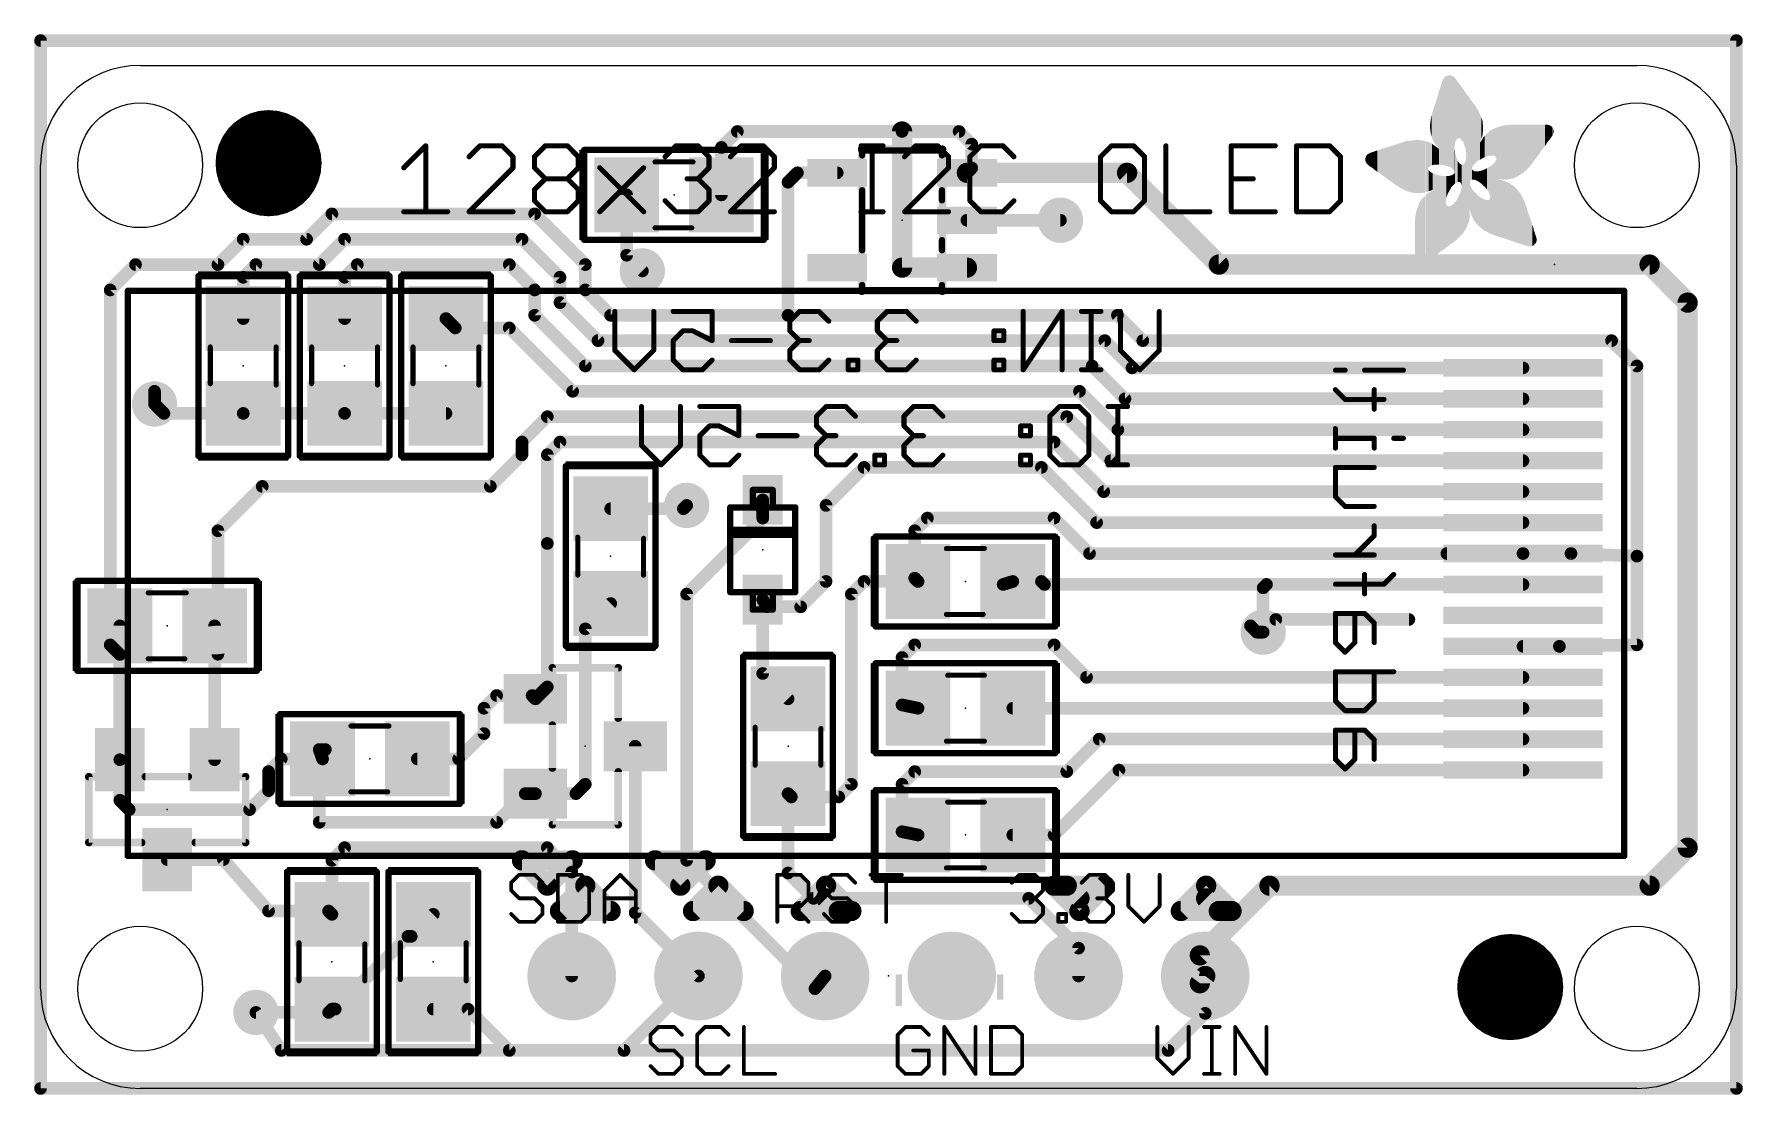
# Model space of a CAD drawing. Extents: x -0.1 to 34.1, y -0.1 to 21.1.
import ezdxf

# ---------------------------------------------------------------- set-up
doc = ezdxf.new("R2010")
doc.units = 0
for name, color, linetype in [('1', 12, 'CONTINUOUS'), ('16', 132, 'CONTINUOUS'), ('17', 110, 'CONTINUOUS'), ('18', 110, 'CONTINUOUS'), ('20', 53, 'CONTINUOUS'), ('21', 40, 'CONTINUOUS'), ('22', 253, 'CONTINUOUS'), ('23', 53, 'CONTINUOUS'), ('24', 53, 'CONTINUOUS'), ('40', 132, 'CONTINUOUS'), ('41', 12, 'CONTINUOUS'), ('42', 132, 'CONTINUOUS'), ('52', 253, 'CONTINUOUS')]:
    doc.layers.add(name, color=color, linetype=linetype)

# ---------------------------------------------------------------- blocks, each defined once
blk = doc.blocks.new('RECT')
blk.add_solid([(-0.5, -0.5), (0.5, -0.5), (-0.5, 0.5), (0.5, 0.5)])
blk = doc.blocks.new('PIE')
at = {"const_width": 0.5}
blk.add_lwpolyline([(0, -0.25, 1), (0, 0.25, 1), (0, -0.25)], format="xyb", dxfattribs=at)
blk = doc.blocks.new('ROUNDP')
at = {"const_width": 0.5}
blk.add_lwpolyline([(0, -0.25, 1), (0, 0.25, 1), (0, -0.25)], format="xyb", dxfattribs=at)
blk = doc.blocks.new('ROUNDV')
at = {"const_width": 0.5}
blk.add_lwpolyline([(0, -0.25, 1), (0, 0.25, 1), (0, -0.25)], format="xyb", dxfattribs=at)

msp = doc.modelspace()

# ---------------------------------------------------------------- linework, layer by layer
at = {"layer": '1', "const_width": 0.254}
for points in [[(0, 0), (0, 21)], [(0, 21), (34, 21)], [(34, 21), (34, 0)], [(2.286, 13.716), (2.286, 13.97)], [(24.511, 9.144), (24.765, 9.398)], [(24.765, 9.398), (27.432, 9.398)], [(23.35, 1.506), (23.35, 2.254)], [(4.318, 1.524), (4.826, 0.762)], [(22.606, 0.762), (23.35, 1.506)], [(4.826, 0.762), (22.606, 0.762)], [(34, 0), (0, 0)]]:
    msp.add_lwpolyline(points, dxfattribs=at)
at = {"layer": '1', "const_width": 0.127}
for points in [[(0.0635, 21, 1), (-0.0635, 21)], [(0, 21.0635, 1), (0, 20.9365)], [(34.0635, 21, 1), (33.9365, 21)], [(34, 20.9365, 1), (34, 21.0635)], [(2.3495, 13.97, 1), (2.2225, 13.97)], [(2.2225, 13.716, 1), (2.3495, 13.716)], [(24.4661, 9.1889, 1), (24.5559, 9.0991)], [(24.765, 9.4615, 1), (24.765, 9.3345)], [(24.8099, 9.3531, 1), (24.7201, 9.4429)], [(27.432, 9.3345, 1), (27.432, 9.4615)], [(23.4135, 2.254, 1), (23.2865, 2.254)], [(4.3708, 1.5592, 1), (4.2652, 1.4888)], [(23.2865, 1.506, 1), (23.4135, 1.506)], [(23.3949, 1.4611, 1), (23.3051, 1.5509)], [(4.826, 0.8255, 1), (4.826, 0.6985)], [(4.7732, 0.7268, 1), (4.8788, 0.7972)], [(22.5611, 0.8069, 1), (22.6509, 0.7171)], [(22.606, 0.6985, 1), (22.606, 0.8255)], [(0, 0.0635, 1), (0, -0.0635)], [(-0.0635, 0, 1), (0.0635, 0)], [(33.9365, 0, 1), (34.0635, 0)], [(34, -0.0635, 1), (34, 0.0635)]]:
    msp.add_lwpolyline(points, format="xyb", dxfattribs=at)
at = {"layer": '16'}
for points, const_width in [([(13.97, 19.177), (13.65, 18.857)], 0.254), ([(17.272, 19.177), (13.97, 19.177)], 0.254), ([(17.272, 19.177), (17.272, 16.449)], 0.4064), ([(18.415, 19.177), (17.272, 19.177)], 0.254), ([(18.669, 18.923), (18.415, 19.177)], 0.254), ([(13.65, 18.857), (13.65, 17.907)], 0.254), ([(18.669, 18.4459), (18.669, 18.923)], 0.254), ([(21.783, 18.349), (18.5721, 18.349)], 0.4064), ([(18.5721, 18.349), (18.669, 18.4459)], 0.254), ([(23.622, 16.51), (21.783, 18.349)], 0.4064), ([(14.986, 18.161), (15.174, 18.349)], 0.254), ([(14.986, 15.494), (14.986, 18.161)], 0.254), ([(15.174, 18.349), (15.9719, 18.349)], 0.254), ([(11.75, 16.698), (11.75, 17.907)], 0.254), ([(5.334, 17.018), (5.842, 17.526)], 0.254), ([(5.842, 17.526), (9.906, 17.526)], 0.254), ([(9.906, 17.526), (10.922, 16.51)], 0.254), ([(18.5721, 17.399), (20.447, 17.399)], 0.254), ([(3.556, 16.51), (4.064, 17.018)], 0.254), ([(4.064, 17.018), (5.334, 17.018)], 0.254), ([(5.588, 16.51), (6.096, 17.018)], 0.254), ([(6.096, 17.018), (9.652, 17.018)], 0.254), ([(9.652, 17.018), (10.414, 16.256)], 0.254), ([(12.065, 16.383), (11.75, 16.698)], 0.254), ([(1.397, 16.002), (1.905, 16.51)], 0.254), ([(1.905, 16.51), (3.556, 16.51)], 0.254), ([(4.064, 16.256), (4.318, 16.51)], 0.254), ([(4.318, 16.51), (5.588, 16.51)], 0.254), ([(6.096, 16.256), (6.35, 16.51)], 0.254), ([(6.35, 16.51), (9.398, 16.51)], 0.254), ([(9.398, 16.51), (9.906, 16.002)], 0.254), ([(10.922, 16.51), (10.922, 16.002)], 0.254), ([(17.272, 16.449), (18.5721, 16.449)], 0.4064), ([(32.258, 16.51), (23.622, 16.51)], 0.4064), ([(33.02, 15.748), (32.258, 16.51)], 0.4064), ([(1.397, 8.89), (1.397, 16.002)], 0.254), ([(4.064, 15.428), (4.064, 16.256)], 0.254), ([(6.096, 15.428), (6.096, 16.256)], 0.254), ([(9.906, 16.002), (9.906, 15.494)], 0.254), ([(10.414, 16.256), (10.414, 15.748)], 0.254), ([(10.922, 16.002), (11.43, 15.494)], 0.254), ([(10.414, 15.748), (11.176, 14.986)], 0.254), ([(33.02, 4.826), (33.02, 15.748)], 0.4064), ([(8.128, 15.428), (8.316, 15.24)], 0.254), ([(9.906, 15.494), (10.922, 14.478)], 0.254), ([(11.43, 15.494), (14.986, 15.494)], 0.254), ([(14.986, 15.494), (21.59, 15.494)], 0.254), ([(21.59, 15.494), (22.098, 14.986)], 0.254), ([(8.316, 15.24), (9.398, 15.24)], 0.254), ([(9.398, 15.24), (10.668, 13.97)], 0.254), ([(11.176, 14.986), (21.336, 14.986)], 0.254), ([(21.336, 14.986), (21.882, 14.44)], 0.254), ([(22.098, 14.986), (31.496, 14.986)], 0.254), ([(31.496, 14.986), (32.004, 14.478)], 0.254), ([(10.922, 14.478), (21.082, 14.478)], 0.254), ([(21.082, 14.478), (21.74, 13.82)], 0.254), ([(21.882, 14.44), (29.72, 14.44)], 0.254), ([(32.004, 14.478), (32.004, 10.668)], 0.254), ([(10.668, 13.97), (20.828, 13.97)], 0.254), ([(20.828, 13.97), (21.598, 13.2)], 0.254), ([(2.286, 13.716), (2.474, 13.528)], 0.254), ([(21.74, 13.82), (29.72, 13.82)], 0.254), ([(2.474, 13.528), (4.064, 13.528)], 0.254), ([(4.064, 13.528), (6.096, 13.528)], 0.254), ([(6.096, 13.528), (8.128, 13.528)], 0.254), ([(9.652, 12.954), (10.16, 13.462)], 0.254), ([(10.16, 13.462), (20.574, 13.462)], 0.254), ([(20.574, 13.462), (21.456, 12.58)], 0.254), ([(9.652, 12.7), (9.652, 12.954)], 0.254), ([(10.16, 12.7), (10.414, 12.954)], 0.254), ([(10.414, 12.954), (20.32, 12.954)], 0.254), ([(20.32, 12.954), (21.314, 11.96)], 0.254), ([(21.598, 13.2), (29.72, 13.2)], 0.254), ([(9.017, 12.065), (9.652, 12.7)], 0.254), ([(10.16, 10.922), (10.16, 12.7)], 0.254), ([(21.456, 12.58), (29.72, 12.58)], 0.254), ([(15.748, 11.684), (16.51, 12.446)], 0.254), ([(16.51, 12.446), (20.066, 12.446)], 0.254), ([(20.066, 12.446), (21.172, 11.34)], 0.254), ([(3.556, 11.176), (4.445, 12.065)], 0.254), ([(4.445, 12.065), (9.017, 12.065)], 0.254), ([(21.314, 11.96), (29.72, 11.96)], 0.254), ([(11.43, 11.618), (12.888, 11.618)], 0.254), ([(12.888, 11.618), (12.954, 11.684)], 0.254), ([(14.478, 11.795), (14.394, 11.684)], 0.254), ([(14.478, 11.43), (14.478, 11.795)], 0.254), ([(15.748, 10.16), (15.748, 11.684)], 0.254), ([(12.954, 9.906), (14.478, 11.43)], 0.254), ([(17.78, 11.43), (17.526, 11.176)], 0.254), ([(20.32, 11.43), (17.78, 11.43)], 0.254), ([(21.03, 10.72), (20.32, 11.43)], 0.254), ([(21.172, 11.34), (29.72, 11.34)], 0.254), ([(3.556, 8.702), (3.556, 11.176)], 0.254), ([(10.16, 8.046), (10.16, 10.922)], 0.254), ([(17.526, 11.176), (17.526, 10.226)], 0.254), ([(29.72, 10.72), (21.03, 10.72)], 0.254), ([(29.72, 10.72), (28.194, 10.72)], 0.254), ([(30.682, 10.72), (29.72, 10.72)], 0.254), ([(32.004, 10.668), (30.682, 10.72)], 0.254), ([(32.004, 10.668), (32.004, 8.89)], 0.254), ([(15.24, 9.652), (15.748, 10.16)], 0.254), ([(16.51, 10.16), (16.256, 9.906)], 0.254), ([(17.592, 10.16), (16.51, 10.16)], 0.254), ([(17.526, 10.226), (17.592, 10.16)], 0.254), ([(19.492, 10.16), (19.298, 10.1)], 0.254), ([(20.066, 10.16), (19.492, 10.16)], 0.254), ([(20.126, 10.1), (20.066, 10.16)], 0.254), ([(12.954, 4.572), (12.954, 9.906)], 0.254), ([(16.256, 9.906), (16.256, 6.096)], 0.254), ([(20.126, 10.1), (24.578, 10.1)], 0.254), ([(24.578, 10.1), (24.511, 10.033)], 0.254), ([(24.511, 10.033), (24.511, 9.144)], 0.254), ([(24.578, 10.1), (29.72, 10.1)], 0.254), ([(10.922, 9.21), (11.43, 9.718)], 0.254), ([(14.478, 9.795), (14.562, 9.652)], 0.254), ([(14.478, 9.795), (14.478, 8.316)], 0.254), ([(14.562, 9.652), (15.24, 9.652)], 0.254), ([(1.59, 9.271), (1.59, 8.697)], 0.254), ([(1.59, 6.588), (1.59, 9.271)], 0.254), ([(3.49, 6.588), (3.49, 9.271)], 0.254), ([(3.49, 9.271), (3.556, 8.702)], 0.254), ([(10.922, 6.096), (10.922, 9.21)], 0.254), ([(24.384, 9.144), (24.257, 9.271)], 0.254), ([(24.511, 9.144), (24.384, 9.144)], 0.254), ([(1.59, 8.697), (1.397, 8.89)], 0.254), ([(17.272, 8.636), (17.526, 8.89)], 0.254), ([(17.526, 8.89), (20.32, 8.89)], 0.254), ([(20.32, 8.89), (20.97, 8.24)], 0.254), ([(30.45, 8.86), (29.72, 8.86)], 0.254), ([(32.004, 8.89), (30.45, 8.86)], 0.254), ([(17.272, 7.686), (17.272, 8.636)], 0.254), ([(14.478, 8.316), (14.986, 7.808)], 0.254), ([(20.97, 8.24), (29.72, 8.24)], 0.254), ([(8.89, 7.62), (9.144, 7.874)], 0.254), ([(9.144, 7.874), (9.856, 7.874)], 0.254), ([(9.856, 7.874), (9.922, 7.808)], 0.254), ([(9.922, 7.808), (10.16, 8.046)], 0.254), ([(8.89, 7.112), (8.89, 7.62)], 0.254), ([(17.592, 7.62), (17.272, 7.686)], 0.254), ([(19.492, 7.62), (29.72, 7.62)], 0.254), ([(8.382, 6.604), (8.89, 7.112)], 0.254), ([(5.588, 6.792), (5.588, 5.334)], 0.254), ([(5.654, 6.604), (5.588, 6.792)], 0.254), ([(5.588, 6.792), (5.71, 6.792)], 0.254), ([(11.922, 3.522), (11.922, 6.858)], 0.254), ([(20.574, 6.35), (21.224, 7)], 0.254), ([(21.224, 7), (29.72, 7)], 0.254), ([(1.59, 6.588), (1.59, 5.776)], 0.254), ([(4.572, 6.35), (4.826, 6.604)], 0.254), ([(4.826, 6.604), (5.654, 6.604)], 0.254), ([(7.554, 6.604), (8.382, 6.604)], 0.254), ([(4.572, 5.969), (4.572, 6.35)], 0.254), ([(10.734, 5.908), (10.922, 6.096)], 0.254), ([(16.256, 6.096), (16.002, 5.842)], 0.254), ([(17.272, 6.096), (17.526, 6.35)], 0.254), ([(17.272, 5.146), (17.272, 6.096)], 0.254), ([(17.526, 6.35), (20.574, 6.35)], 0.254), ([(20.32, 5.08), (21.62, 6.38)], 0.254), ([(21.62, 6.38), (29.72, 6.38)], 0.254), ([(1.59, 5.776), (1.778, 5.588)], 0.254), ([(4.191, 5.588), (4.572, 5.969)], 0.254), ([(9.144, 5.334), (9.718, 5.908)], 0.254), ([(9.718, 5.908), (9.922, 5.908)], 0.254), ([(9.922, 5.908), (10.734, 5.908)], 0.254), ([(15.052, 5.842), (14.986, 5.908)], 0.254), ([(14.986, 5.908), (14.986, 4.318)], 0.254), ([(16.002, 5.842), (15.052, 5.842)], 0.254), ([(1.778, 5.588), (4.191, 5.588)], 0.254), ([(5.588, 5.334), (9.144, 5.334)], 0.254), ([(17.592, 5.08), (17.272, 5.146)], 0.254), ([(19.492, 5.08), (20.32, 5.08)], 0.254), ([(5.842, 4.572), (6.096, 4.826)], 0.254), ([(6.096, 4.826), (10.16, 4.826)], 0.254), ([(10.16, 4.826), (10.65, 4.336)], 0.254), ([(32.258, 4.064), (33.02, 4.826)], 0.4064), ([(2.54, 4.588), (3.667, 4.588)], 0.254), ([(3.667, 4.588), (4.572, 3.556)], 0.254), ([(5.842, 3.49), (5.842, 4.572)], 0.254), ([(10.65, 4.336), (10.65, 2.254)], 0.254), ([(15.526, 2), (12.954, 4.572)], 0.254), ([(14.986, 4.318), (15.494, 3.81)], 0.254), ([(23.241, 2.667), (24.638, 4.064)], 0.4064), ([(24.638, 4.064), (32.258, 4.064)], 0.4064), ([(15.494, 3.81), (19.812, 3.81)], 0.254), ([(19.812, 3.81), (20.81, 2.812)], 0.254), ([(4.572, 3.556), (5.776, 3.556)], 0.254), ([(5.776, 3.556), (5.842, 3.49)], 0.254), ([(7.432, 3.048), (7.874, 3.49)], 0.254), ([(13.19, 2.254), (11.922, 3.522)], 0.254), ([(5.908, 1.59), (7.366, 3.048)], 0.254), ([(7.366, 3.048), (7.432, 3.048)], 0.254), ([(20.81, 2.812), (20.81, 2.254)], 0.254), ([(23.241, 2.109), (23.241, 2.667)], 0.4064), ([(23.35, 2.254), (23.241, 2.109)], 0.4064), ([(11.698, 0.762), (13.19, 2.254)], 0.254), ([(15.73, 2.254), (15.526, 2)], 0.254), ([(5.776, 1.524), (5.842, 1.59)], 0.254), ([(5.842, 1.59), (5.908, 1.59)], 0.254), ([(7.874, 1.59), (8.57, 1.59)], 0.254), ([(8.57, 1.59), (9.398, 0.762)], 0.254), ([(4.318, 1.524), (5.776, 1.524)], 0.254), ([(9.398, 0.762), (11.698, 0.762)], 0.254)]:
    msp.add_lwpolyline(points, dxfattribs=dict(at, const_width=const_width))
for points, const_width in [([(13.97, 19.2405, 1), (13.97, 19.1135)], 0.127), ([(14.0149, 19.1321, 1), (13.9251, 19.2219)], 0.127), ([(17.3736, 19.177, 1), (17.1704, 19.177)], 0.2032), ([(17.272, 19.2405, 1), (17.272, 19.1135)], 0.127), ([(17.272, 19.1135, 1), (17.272, 19.2405)], 0.127), ([(18.4599, 19.2219, 1), (18.3701, 19.1321)], 0.127), ([(18.415, 19.1135, 1), (18.415, 19.2405)], 0.127), ([(13.7135, 18.857, 1), (13.5865, 18.857)], 0.127), ([(13.6051, 18.9019, 1), (13.6949, 18.8121)], 0.127), ([(18.7325, 18.923, 1), (18.6055, 18.923)], 0.127), ([(18.6241, 18.8781, 1), (18.7139, 18.9679)], 0.127), ([(18.5721, 18.4506, 1), (18.5721, 18.2474)], 0.2032), ([(18.6055, 18.4459, 1), (18.7325, 18.4459)], 0.127), ([(18.7139, 18.401, 1), (18.6241, 18.4908)], 0.127), ([(21.8548, 18.4208, 1), (21.7112, 18.2772)], 0.2032), ([(21.783, 18.2474, 1), (21.783, 18.4506)], 0.2032), ([(15.0495, 18.161, 1), (14.9225, 18.161)], 0.127), ([(14.9411, 18.2059, 1), (15.0309, 18.1161)], 0.127), ([(15.174, 18.4125, 1), (15.174, 18.2855)], 0.127), ([(15.2189, 18.3041, 1), (15.1291, 18.3939)], 0.127), ([(15.9719, 18.2855, 1), (15.9719, 18.4125)], 0.127), ([(18.5272, 18.3939, 1), (18.617, 18.3041)], 0.127), ([(11.8135, 17.907, 1), (11.6865, 17.907)], 0.127), ([(13.5865, 17.907, 1), (13.7135, 17.907)], 0.127), ([(5.842, 17.5895, 1), (5.842, 17.4625)], 0.127), ([(5.8869, 17.4811, 1), (5.7971, 17.5709)], 0.127), ([(9.9509, 17.5709, 1), (9.8611, 17.4811)], 0.127), ([(9.906, 17.4625, 1), (9.906, 17.5895)], 0.127), ([(18.5721, 17.4625, 1), (18.5721, 17.3355)], 0.127), ([(20.447, 17.3355, 1), (20.447, 17.4625)], 0.127), ([(4.064, 17.0815, 1), (4.064, 16.9545)], 0.127), ([(4.1089, 16.9731, 1), (4.0191, 17.0629)], 0.127), ([(5.334, 16.9545, 1), (5.334, 17.0815)], 0.127), ([(6.096, 17.0815, 1), (6.096, 16.9545)], 0.127), ([(6.1409, 16.9731, 1), (6.0511, 17.0629)], 0.127), ([(9.6969, 17.0629, 1), (9.6071, 16.9731)], 0.127), ([(9.652, 16.9545, 1), (9.652, 17.0815)], 0.127), ([(5.2891, 17.0629, 1), (5.3789, 16.9731)], 0.127), ([(11.7949, 16.7429, 1), (11.7051, 16.6531)], 0.127), ([(1.905, 16.5735, 1), (1.905, 16.4465)], 0.127), ([(1.9499, 16.4651, 1), (1.8601, 16.5549)], 0.127), ([(3.5111, 16.5549, 1), (3.6009, 16.4651)], 0.127), ([(3.556, 16.4465, 1), (3.556, 16.5735)], 0.127), ([(4.318, 16.5735, 1), (4.318, 16.4465)], 0.127), ([(4.3629, 16.4651, 1), (4.2731, 16.5549)], 0.127), ([(5.5431, 16.5549, 1), (5.6329, 16.4651)], 0.127), ([(5.588, 16.4465, 1), (5.588, 16.5735)], 0.127), ([(6.35, 16.5735, 1), (6.35, 16.4465)], 0.127), ([(6.3949, 16.4651, 1), (6.3051, 16.5549)], 0.127), ([(9.4429, 16.5549, 1), (9.3531, 16.4651)], 0.127), ([(9.398, 16.4465, 1), (9.398, 16.5735)], 0.127), ([(10.9855, 16.51, 1), (10.8585, 16.51)], 0.127), ([(10.8771, 16.4651, 1), (10.9669, 16.5549)], 0.127), ([(11.6865, 16.698, 1), (11.8135, 16.698)], 0.127), ([(12.0201, 16.3381, 1), (12.1099, 16.4279)], 0.127), ([(17.272, 16.5506, 1), (17.272, 16.3474)], 0.2032), ([(17.1704, 16.449, 1), (17.3736, 16.449)], 0.2032), ([(18.5721, 16.3474, 1), (18.5721, 16.5506)], 0.2032), ([(23.622, 16.6116, 1), (23.622, 16.4084)], 0.2032), ([(23.5502, 16.4382, 1), (23.6938, 16.5818)], 0.2032), ([(32.3298, 16.5818, 1), (32.1862, 16.4382)], 0.2032), ([(32.258, 16.4084, 1), (32.258, 16.6116)], 0.2032), ([(1.4605, 16.002, 1), (1.3335, 16.002)], 0.127), ([(1.3521, 16.0469, 1), (1.4419, 15.9571)], 0.127), ([(4.1275, 16.256, 1), (4.0005, 16.256)], 0.127), ([(4.0191, 16.3009, 1), (4.1089, 16.2111)], 0.127), ([(6.1595, 16.256, 1), (6.0325, 16.256)], 0.127), ([(6.0511, 16.3009, 1), (6.1409, 16.2111)], 0.127), ([(9.9695, 16.002, 1), (9.8425, 16.002)], 0.127), ([(9.8611, 15.9571, 1), (9.9509, 16.0469)], 0.127), ([(10.4775, 16.256, 1), (10.3505, 16.256)], 0.127), ([(10.3691, 16.2111, 1), (10.4589, 16.3009)], 0.127), ([(10.9669, 16.0469, 1), (10.8771, 15.9571)], 0.127), ([(10.4589, 15.7929, 1), (10.3691, 15.7031)], 0.127), ([(10.3505, 15.748, 1), (10.4775, 15.748)], 0.127), ([(10.8585, 16.002, 1), (10.9855, 16.002)], 0.127), ([(33.1216, 15.748, 1), (32.9184, 15.748)], 0.2032), ([(32.9482, 15.6762, 1), (33.0918, 15.8198)], 0.2032), ([(4.0005, 15.428, 1), (4.1275, 15.428)], 0.127), ([(6.0325, 15.428, 1), (6.1595, 15.428)], 0.127), ([(8.1729, 15.4729, 1), (8.0831, 15.3831)], 0.127), ([(9.9509, 15.5389, 1), (9.8611, 15.4491)], 0.127), ([(9.8425, 15.494, 1), (9.9695, 15.494)], 0.127), ([(11.43, 15.5575, 1), (11.43, 15.4305)], 0.127), ([(11.3851, 15.4491, 1), (11.4749, 15.5389)], 0.127), ([(14.986, 15.5575, 1), (14.986, 15.4305)], 0.127), ([(14.9225, 15.494, 1), (15.0495, 15.494)], 0.127), ([(14.986, 15.4305, 1), (14.986, 15.5575)], 0.127), ([(21.6349, 15.5389, 1), (21.5451, 15.4491)], 0.127), ([(21.59, 15.4305, 1), (21.59, 15.5575)], 0.127), ([(8.316, 15.3035, 1), (8.316, 15.1765)], 0.127), ([(8.2711, 15.1951, 1), (8.3609, 15.2849)], 0.127), ([(9.4429, 15.2849, 1), (9.3531, 15.1951)], 0.127), ([(9.398, 15.1765, 1), (9.398, 15.3035)], 0.127), ([(11.176, 15.0495, 1), (11.176, 14.9225)], 0.127), ([(11.1311, 14.9411, 1), (11.2209, 15.0309)], 0.127), ([(21.3809, 15.0309, 1), (21.2911, 14.9411)], 0.127), ([(21.336, 14.9225, 1), (21.336, 15.0495)], 0.127), ([(22.098, 15.0495, 1), (22.098, 14.9225)], 0.127), ([(22.0531, 14.9411, 1), (22.1429, 15.0309)], 0.127), ([(31.5409, 15.0309, 1), (31.4511, 14.9411)], 0.127), ([(31.496, 14.9225, 1), (31.496, 15.0495)], 0.127), ([(10.922, 14.5415, 1), (10.922, 14.4145)], 0.127), ([(10.8771, 14.4331, 1), (10.9669, 14.5229)], 0.127), ([(21.1269, 14.5229, 1), (21.0371, 14.4331)], 0.127), ([(21.082, 14.4145, 1), (21.082, 14.5415)], 0.127), ([(21.882, 14.5035, 1), (21.882, 14.3765)], 0.127), ([(21.8371, 14.3951, 1), (21.9269, 14.4849)], 0.127), ([(29.72, 14.3765, 1), (29.72, 14.5035)], 0.127), ([(32.0675, 14.478, 1), (31.9405, 14.478)], 0.127), ([(31.9591, 14.4331, 1), (32.0489, 14.5229)], 0.127), ([(10.668, 14.0335, 1), (10.668, 13.9065)], 0.127), ([(10.6231, 13.9251, 1), (10.7129, 14.0149)], 0.127), ([(20.8729, 14.0149, 1), (20.7831, 13.9251)], 0.127), ([(20.828, 13.9065, 1), (20.828, 14.0335)], 0.127), ([(2.3309, 13.7609, 1), (2.2411, 13.6711)], 0.127), ([(21.74, 13.8835, 1), (21.74, 13.7565)], 0.127), ([(21.6951, 13.7751, 1), (21.7849, 13.8649)], 0.127), ([(29.72, 13.7565, 1), (29.72, 13.8835)], 0.127), ([(2.474, 13.5915, 1), (2.474, 13.4645)], 0.127), ([(2.4291, 13.4831, 1), (2.5189, 13.5729)], 0.127), ([(4.064, 13.5915, 1), (4.064, 13.4645)], 0.127), ([(4.064, 13.4645, 1), (4.064, 13.5915)], 0.127), ([(6.096, 13.5915, 1), (6.096, 13.4645)], 0.127), ([(6.096, 13.4645, 1), (6.096, 13.5915)], 0.127), ([(8.128, 13.4645, 1), (8.128, 13.5915)], 0.127), ([(10.16, 13.5255, 1), (10.16, 13.3985)], 0.127), ([(10.2049, 13.4171, 1), (10.1151, 13.5069)], 0.127), ([(20.6189, 13.5069, 1), (20.5291, 13.4171)], 0.127), ([(20.574, 13.3985, 1), (20.574, 13.5255)], 0.127), ([(9.7155, 12.954, 1), (9.5885, 12.954)], 0.127), ([(9.6071, 12.9989, 1), (9.6969, 12.9091)], 0.127), ([(10.414, 13.0175, 1), (10.414, 12.8905)], 0.127), ([(10.4589, 12.9091, 1), (10.3691, 12.9989)], 0.127), ([(20.3649, 12.9989, 1), (20.2751, 12.9091)], 0.127), ([(20.32, 12.8905, 1), (20.32, 13.0175)], 0.127), ([(21.598, 13.2635, 1), (21.598, 13.1365)], 0.127), ([(21.5531, 13.1551, 1), (21.6429, 13.2449)], 0.127), ([(29.72, 13.1365, 1), (29.72, 13.2635)], 0.127), ([(9.5885, 12.7, 1), (9.7155, 12.7)], 0.127), ([(9.6969, 12.6551, 1), (9.6071, 12.7449)], 0.127), ([(10.2235, 12.7, 1), (10.0965, 12.7)], 0.127), ([(10.1151, 12.7449, 1), (10.2049, 12.6551)], 0.127), ([(21.456, 12.6435, 1), (21.456, 12.5165)], 0.127), ([(21.4111, 12.5351, 1), (21.5009, 12.6249)], 0.127), ([(29.72, 12.5165, 1), (29.72, 12.6435)], 0.127), ([(16.51, 12.5095, 1), (16.51, 12.3825)], 0.127), ([(16.5549, 12.4011, 1), (16.4651, 12.4909)], 0.127), ([(20.1109, 12.4909, 1), (20.0211, 12.4011)], 0.127), ([(20.066, 12.3825, 1), (20.066, 12.5095)], 0.127), ([(4.445, 12.1285, 1), (4.445, 12.0015)], 0.127), ([(4.4899, 12.0201, 1), (4.4001, 12.1099)], 0.127), ([(8.9721, 12.1099, 1), (9.0619, 12.0201)], 0.127), ([(9.017, 12.0015, 1), (9.017, 12.1285)], 0.127), ([(21.314, 12.0235, 1), (21.314, 11.8965)], 0.127), ([(21.2691, 11.9151, 1), (21.3589, 12.0049)], 0.127), ([(29.72, 11.8965, 1), (29.72, 12.0235)], 0.127), ([(11.43, 11.6815, 1), (11.43, 11.5545)], 0.127), ([(12.8431, 11.6629, 1), (12.9329, 11.5731)], 0.127), ([(12.888, 11.5545, 1), (12.888, 11.6815)], 0.127), ([(12.9989, 11.6391, 1), (12.9091, 11.7289)], 0.127), ([(14.3434, 11.7223, 1), (14.4446, 11.6457)], 0.127), ([(14.5415, 11.795, 1), (14.4145, 11.795)], 0.127), ([(14.5286, 11.7567, 1), (14.4274, 11.8333)], 0.127), ([(15.8115, 11.684, 1), (15.6845, 11.684)], 0.127), ([(15.7031, 11.7289, 1), (15.7929, 11.6391)], 0.127), ([(14.4145, 11.43, 1), (14.5415, 11.43)], 0.127), ([(14.5229, 11.3851, 1), (14.4331, 11.4749)], 0.127), ([(17.78, 11.4935, 1), (17.78, 11.3665)], 0.127), ([(17.8249, 11.3851, 1), (17.7351, 11.4749)], 0.127), ([(20.3649, 11.4749, 1), (20.2751, 11.3851)], 0.127), ([(20.32, 11.3665, 1), (20.32, 11.4935)], 0.127), ([(21.172, 11.4035, 1), (21.172, 11.2765)], 0.127), ([(21.1271, 11.2951, 1), (21.2169, 11.3849)], 0.127), ([(29.72, 11.2765, 1), (29.72, 11.4035)], 0.127), ([(3.6195, 11.176, 1), (3.4925, 11.176)], 0.127), ([(3.5111, 11.2209, 1), (3.6009, 11.1311)], 0.127), ([(10.2235, 10.922, 1), (10.0965, 10.922)], 0.127), ([(10.0965, 10.922, 1), (10.2235, 10.922)], 0.127), ([(17.5895, 11.176, 1), (17.4625, 11.176)], 0.127), ([(17.4811, 11.2209, 1), (17.5709, 11.1311)], 0.127), ([(21.03, 10.7835, 1), (21.03, 10.6565)], 0.127), ([(20.9851, 10.6751, 1), (21.0749, 10.7649)], 0.127), ([(28.194, 10.7835, 1), (28.194, 10.6565)], 0.127), ([(29.72, 10.7835, 1), (29.72, 10.6565)], 0.127), ([(29.72, 10.6565, 1), (29.72, 10.7835)], 0.127), ([(29.72, 10.6565, 1), (29.72, 10.7835)], 0.127), ([(30.6845, 10.7835, 1), (30.6795, 10.6565)], 0.127), ([(30.682, 10.6565, 1), (30.682, 10.7835)], 0.127), ([(32.0675, 10.668, 1), (31.9405, 10.668)], 0.127), ([(31.9405, 10.668, 1), (32.0675, 10.668)], 0.127), ([(32.0015, 10.6045, 1), (32.0065, 10.7315)], 0.127), ([(15.7929, 10.1151, 1), (15.7031, 10.2049)], 0.127), ([(16.51, 10.2235, 1), (16.51, 10.0965)], 0.127), ([(16.5549, 10.1151, 1), (16.4651, 10.2049)], 0.127), ([(17.5709, 10.2709, 1), (17.4811, 10.1811)], 0.127), ([(17.4625, 10.226, 1), (17.5895, 10.226)], 0.127), ([(17.592, 10.0965, 1), (17.592, 10.2235)], 0.127), ([(19.492, 10.2235, 1), (19.492, 10.0965)], 0.127), ([(19.5108, 10.0993, 1), (19.4732, 10.2207)], 0.127), ([(20.1109, 10.2049, 1), (20.0211, 10.1151)], 0.127), ([(20.066, 10.0965, 1), (20.066, 10.2235)], 0.127), ([(13.0175, 9.906, 1), (12.8905, 9.906)], 0.127), ([(12.9091, 9.9509, 1), (12.9989, 9.8611)], 0.127), ([(15.6845, 10.16, 1), (15.8115, 10.16)], 0.127), ([(16.3195, 9.906, 1), (16.1925, 9.906)], 0.127), ([(16.2111, 9.9509, 1), (16.3009, 9.8611)], 0.127), ([(17.5471, 10.1151, 1), (17.6369, 10.2049)], 0.127), ([(19.2792, 10.1607, 1), (19.3168, 10.0393)], 0.127), ([(20.126, 10.1635, 1), (20.126, 10.0365)], 0.127), ([(20.0811, 10.0551, 1), (20.1709, 10.1449)], 0.127), ([(24.5745, 10.033, 1), (24.4475, 10.033)], 0.127), ([(24.4661, 10.0779, 1), (24.5559, 9.9881)], 0.127), ([(24.578, 10.1635, 1), (24.578, 10.0365)], 0.127), ([(24.6229, 10.0551, 1), (24.5331, 10.1449)], 0.127), ([(24.578, 10.0365, 1), (24.578, 10.1635)], 0.127), ([(29.72, 10.0365, 1), (29.72, 10.1635)], 0.127), ([(11.4749, 9.6731, 1), (11.3851, 9.7629)], 0.127), ([(14.5328, 9.8272, 1), (14.4232, 9.7628)], 0.127), ([(14.5415, 9.795, 1), (14.4145, 9.795)], 0.127), ([(14.562, 9.7155, 1), (14.562, 9.5885)], 0.127), ([(14.5072, 9.6198, 1), (14.6168, 9.6842)], 0.127), ([(15.1951, 9.6969, 1), (15.2849, 9.6071)], 0.127), ([(15.24, 9.5885, 1), (15.24, 9.7155)], 0.127), ([(1.6535, 9.271, 1), (1.5265, 9.271)], 0.127), ([(1.6535, 9.271, 1), (1.5265, 9.271)], 0.127), ([(3.5535, 9.271, 1), (3.4265, 9.271)], 0.127), ([(3.5531, 9.2783, 1), (3.4269, 9.2637)], 0.127), ([(10.9855, 9.21, 1), (10.8585, 9.21)], 0.127), ([(10.8771, 9.2549, 1), (10.9669, 9.1651)], 0.127), ([(24.3019, 9.3159, 1), (24.2121, 9.2261)], 0.127), ([(24.384, 9.2075, 1), (24.384, 9.0805)], 0.127), ([(24.3391, 9.0991, 1), (24.4289, 9.1889)], 0.127), ([(24.511, 9.0805, 1), (24.511, 9.2075)], 0.127), ([(1.4419, 8.9349, 1), (1.3521, 8.8451)], 0.127), ([(1.3335, 8.89, 1), (1.4605, 8.89)], 0.127), ([(17.526, 8.9535, 1), (17.526, 8.8265)], 0.127), ([(17.5709, 8.8451, 1), (17.4811, 8.9349)], 0.127), ([(20.3649, 8.9349, 1), (20.2751, 8.8451)], 0.127), ([(20.32, 8.8265, 1), (20.32, 8.9535)], 0.127), ([(24.4475, 9.144, 1), (24.5745, 9.144)], 0.127), ([(29.72, 8.9235, 1), (29.72, 8.7965)], 0.127), ([(30.4488, 8.9235, 1), (30.4512, 8.7965)], 0.127), ([(30.45, 8.7965, 1), (30.45, 8.9235)], 0.127), ([(31.9405, 8.89, 1), (32.0675, 8.89)], 0.127), ([(32.0052, 8.8265, 1), (32.0028, 8.9535)], 0.127), ([(1.5265, 8.697, 1), (1.6535, 8.697)], 0.127), ([(1.5451, 8.6521, 1), (1.6349, 8.7419)], 0.127), ([(3.4925, 8.702, 1), (3.6195, 8.702)], 0.127), ([(3.4929, 8.6947, 1), (3.6191, 8.7093)], 0.127), ([(17.3355, 8.636, 1), (17.2085, 8.636)], 0.127), ([(17.2271, 8.6809, 1), (17.3169, 8.5911)], 0.127), ([(14.5229, 8.3609, 1), (14.4331, 8.2711)], 0.127), ([(14.4145, 8.316, 1), (14.5415, 8.316)], 0.127), ([(20.97, 8.3035, 1), (20.97, 8.1765)], 0.127), ([(20.9251, 8.1951, 1), (21.0149, 8.2849)], 0.127), ([(29.72, 8.1765, 1), (29.72, 8.3035)], 0.127), ([(9.144, 7.9375, 1), (9.144, 7.8105)], 0.127), ([(9.1889, 7.8291, 1), (9.0991, 7.9189)], 0.127), ([(9.9009, 7.9189, 1), (9.8111, 7.8291)], 0.127), ([(9.856, 7.8105, 1), (9.856, 7.9375)], 0.127), ([(9.8771, 7.8529, 1), (9.9669, 7.7631)], 0.127), ([(9.8771, 7.7631, 1), (9.9669, 7.8529)], 0.127), ([(10.0965, 8.046, 1), (10.2235, 8.046)], 0.127), ([(10.2049, 8.0011, 1), (10.1151, 8.0909)], 0.127), ([(14.9411, 7.7631, 1), (15.0309, 7.8529)], 0.127), ([(8.9535, 7.62, 1), (8.8265, 7.62)], 0.127), ([(8.8451, 7.6649, 1), (8.9349, 7.5751)], 0.127), ([(17.2848, 7.7482, 1), (17.2592, 7.6238)], 0.127), ([(17.2085, 7.686, 1), (17.3355, 7.686)], 0.127), ([(17.5792, 7.5578, 1), (17.6048, 7.6822)], 0.127), ([(19.492, 7.6835, 1), (19.492, 7.5565)], 0.127), ([(29.72, 7.5565, 1), (29.72, 7.6835)], 0.127), ([(8.9349, 7.0671, 1), (8.8451, 7.1569)], 0.127), ([(5.6515, 6.792, 1), (5.5245, 6.792)], 0.127), ([(5.6479, 6.813, 1), (5.5281, 6.771)], 0.127), ([(5.588, 6.8555, 1), (5.588, 6.7285)], 0.127), ([(5.71, 6.7285, 1), (5.71, 6.8555)], 0.127), ([(8.8265, 7.112, 1), (8.9535, 7.112)], 0.127), ([(11.9855, 6.858, 1), (11.8585, 6.858)], 0.127), ([(21.224, 7.0635, 1), (21.224, 6.9365)], 0.127), ([(21.2689, 6.9551, 1), (21.1791, 7.0449)], 0.127), ([(29.72, 6.9365, 1), (29.72, 7.0635)], 0.127), ([(1.6535, 6.588, 1), (1.5265, 6.588)], 0.127), ([(1.5265, 6.588, 1), (1.6535, 6.588)], 0.127), ([(3.4265, 6.588, 1), (3.5535, 6.588)], 0.127), ([(4.826, 6.6675, 1), (4.826, 6.5405)], 0.127), ([(4.8709, 6.5591, 1), (4.7811, 6.6489)], 0.127), ([(5.5941, 6.583, 1), (5.7139, 6.625)], 0.127), ([(5.654, 6.5405, 1), (5.654, 6.6675)], 0.127), ([(7.554, 6.6675, 1), (7.554, 6.5405)], 0.127), ([(8.3371, 6.6489, 1), (8.4269, 6.5591)], 0.127), ([(8.382, 6.5405, 1), (8.382, 6.6675)], 0.127), ([(4.6355, 6.35, 1), (4.5085, 6.35)], 0.127), ([(4.5271, 6.3949, 1), (4.6169, 6.3051)], 0.127), ([(10.9669, 6.0511, 1), (10.8771, 6.1409)], 0.127), ([(16.3009, 6.0511, 1), (16.2111, 6.1409)], 0.127), ([(17.3355, 6.096, 1), (17.2085, 6.096)], 0.127), ([(17.2271, 6.1409, 1), (17.3169, 6.0511)], 0.127), ([(17.526, 6.4135, 1), (17.526, 6.2865)], 0.127), ([(17.5709, 6.3051, 1), (17.4811, 6.3949)], 0.127), ([(20.5291, 6.3949, 1), (20.6189, 6.3051)], 0.127), ([(20.574, 6.2865, 1), (20.574, 6.4135)], 0.127), ([(21.62, 6.4435, 1), (21.62, 6.3165)], 0.127), ([(21.6649, 6.3351, 1), (21.5751, 6.4249)], 0.127), ([(29.72, 6.3165, 1), (29.72, 6.4435)], 0.127), ([(1.6349, 5.8209, 1), (1.5451, 5.7311)], 0.127), ([(1.5265, 5.776, 1), (1.6535, 5.776)], 0.127), ([(4.5085, 5.969, 1), (4.6355, 5.969)], 0.127), ([(4.6169, 5.9241, 1), (4.5271, 6.0139)], 0.127), ([(9.718, 5.9715, 1), (9.718, 5.8445)], 0.127), ([(9.7629, 5.8631, 1), (9.6731, 5.9529)], 0.127), ([(9.922, 5.9715, 1), (9.922, 5.8445)], 0.127), ([(9.922, 5.8445, 1), (9.922, 5.9715)], 0.127), ([(10.6891, 5.9529, 1), (10.7789, 5.8631)], 0.127), ([(10.734, 5.8445, 1), (10.734, 5.9715)], 0.127), ([(10.8585, 6.096, 1), (10.9855, 6.096)], 0.127), ([(15.0309, 5.9529, 1), (14.9411, 5.8631)], 0.127), ([(15.0495, 5.908, 1), (14.9225, 5.908)], 0.127), ([(15.052, 5.9055, 1), (15.052, 5.7785)], 0.127), ([(15.0071, 5.7971, 1), (15.0969, 5.8869)], 0.127), ([(15.9571, 5.8869, 1), (16.0469, 5.7971)], 0.127), ([(16.002, 5.7785, 1), (16.002, 5.9055)], 0.127), ([(16.1925, 6.096, 1), (16.3195, 6.096)], 0.127), ([(1.778, 5.6515, 1), (1.778, 5.5245)], 0.127), ([(1.7331, 5.5431, 1), (1.8229, 5.6329)], 0.127), ([(4.1461, 5.6329, 1), (4.2359, 5.5431)], 0.127), ([(4.191, 5.5245, 1), (4.191, 5.6515)], 0.127), ([(5.588, 5.3975, 1), (5.588, 5.2705)], 0.127), ([(5.5245, 5.334, 1), (5.6515, 5.334)], 0.127), ([(9.0991, 5.3789, 1), (9.1889, 5.2891)], 0.127), ([(9.144, 5.2705, 1), (9.144, 5.3975)], 0.127), ([(17.2848, 5.2082, 1), (17.2592, 5.0838)], 0.127), ([(17.2085, 5.146, 1), (17.3355, 5.146)], 0.127), ([(17.5792, 5.0178, 1), (17.6048, 5.1422)], 0.127), ([(19.492, 5.1435, 1), (19.492, 5.0165)], 0.127), ([(20.2751, 5.1249, 1), (20.3649, 5.0351)], 0.127), ([(20.32, 5.0165, 1), (20.32, 5.1435)], 0.127), ([(6.096, 4.8895, 1), (6.096, 4.7625)], 0.127), ([(6.1409, 4.7811, 1), (6.0511, 4.8709)], 0.127), ([(10.2049, 4.8709, 1), (10.1151, 4.7811)], 0.127), ([(10.16, 4.7625, 1), (10.16, 4.8895)], 0.127), ([(32.9184, 4.826, 1), (33.1216, 4.826)], 0.2032), ([(33.0918, 4.7542, 1), (32.9482, 4.8978)], 0.2032), ([(2.54, 4.6515, 1), (2.54, 4.5245)], 0.127), ([(3.7147, 4.6299, 1), (3.6193, 4.5461)], 0.127), ([(3.667, 4.5245, 1), (3.667, 4.6515)], 0.127), ([(5.9055, 4.572, 1), (5.7785, 4.572)], 0.127), ([(5.7971, 4.6169, 1), (5.8869, 4.5271)], 0.127), ([(10.7135, 4.336, 1), (10.5865, 4.336)], 0.127), ([(12.9989, 4.6169, 1), (12.9091, 4.5271)], 0.127), ([(12.8905, 4.572, 1), (13.0175, 4.572)], 0.127), ([(10.6051, 4.2911, 1), (10.6949, 4.3809)], 0.127), ([(15.0309, 4.3629, 1), (14.9411, 4.2731)], 0.127), ([(14.9225, 4.318, 1), (15.0495, 4.318)], 0.127), ([(24.638, 4.1656, 1), (24.638, 3.9624)], 0.2032), ([(24.7098, 3.9922, 1), (24.5662, 4.1358)], 0.2032), ([(32.1862, 4.1358, 1), (32.3298, 3.9922)], 0.2032), ([(32.258, 3.9624, 1), (32.258, 4.1656)], 0.2032), ([(15.494, 3.8735, 1), (15.494, 3.7465)], 0.127), ([(15.4491, 3.7651, 1), (15.5389, 3.8549)], 0.127), ([(19.8569, 3.8549, 1), (19.7671, 3.7651)], 0.127), ([(19.812, 3.7465, 1), (19.812, 3.8735)], 0.127), ([(4.572, 3.6195, 1), (4.572, 3.4925)], 0.127), ([(4.5243, 3.5141, 1), (4.6197, 3.5979)], 0.127), ([(5.8209, 3.6009, 1), (5.7311, 3.5111)], 0.127), ([(5.776, 3.4925, 1), (5.776, 3.6195)], 0.127), ([(5.7785, 3.49, 1), (5.9055, 3.49)], 0.127), ([(5.7971, 3.4451, 1), (5.8869, 3.5349)], 0.127), ([(7.9189, 3.4451, 1), (7.8291, 3.5349)], 0.127), ([(11.9669, 3.5669, 1), (11.8771, 3.4771)], 0.127), ([(11.8585, 3.522, 1), (11.9855, 3.522)], 0.127), ([(7.366, 3.1115, 1), (7.366, 2.9845)], 0.127), ([(7.4109, 3.0031, 1), (7.3211, 3.0929)], 0.127), ([(7.3871, 3.0929, 1), (7.4769, 3.0031)], 0.127), ([(7.432, 2.9845, 1), (7.432, 3.1115)], 0.127), ([(20.8735, 2.812, 1), (20.7465, 2.812)], 0.127), ([(20.7651, 2.7671, 1), (20.8549, 2.8569)], 0.127), ([(23.3426, 2.667, 1), (23.1394, 2.667)], 0.2032), ([(23.1692, 2.7388, 1), (23.3128, 2.5952)], 0.2032), ([(23.4312, 2.193, 1), (23.2688, 2.315)], 0.2032), ([(10.5865, 2.254, 1), (10.7135, 2.254)], 0.127), ([(13.2349, 2.2091, 1), (13.1451, 2.2989)], 0.127), ([(13.1451, 2.2091, 1), (13.2349, 2.2989)], 0.127), ([(15.4765, 2.0398, 1), (15.5755, 1.9602)], 0.127), ([(15.4811, 1.9551, 1), (15.5709, 2.0449)], 0.127), ([(15.7795, 2.2142, 1), (15.6805, 2.2938)], 0.127), ([(20.7465, 2.254, 1), (20.8735, 2.254)], 0.127), ([(23.1598, 2.17, 1), (23.3222, 2.048)], 0.2032), ([(23.1394, 2.109, 1), (23.3426, 2.109)], 0.2032), ([(5.842, 1.6535, 1), (5.842, 1.5265)], 0.127), ([(5.8869, 1.5451, 1), (5.7971, 1.6349)], 0.127), ([(5.908, 1.5265, 1), (5.908, 1.6535)], 0.127), ([(7.874, 1.6535, 1), (7.874, 1.5265)], 0.127), ([(8.6149, 1.6349, 1), (8.5251, 1.5451)], 0.127), ([(8.57, 1.5265, 1), (8.57, 1.6535)], 0.127), ([(4.318, 1.5875, 1), (4.318, 1.4605)], 0.127), ([(5.7311, 1.5689, 1), (5.8209, 1.4791)], 0.127), ([(5.776, 1.4605, 1), (5.776, 1.5875)], 0.127), ([(5.8631, 1.6349, 1), (5.9529, 1.5451)], 0.127), ([(9.398, 0.8255, 1), (9.398, 0.6985)], 0.127), ([(9.3531, 0.7171, 1), (9.4429, 0.8069)], 0.127), ([(11.6531, 0.8069, 1), (11.7429, 0.7171)], 0.127), ([(11.698, 0.6985, 1), (11.698, 0.8255)], 0.127)]:
    msp.add_lwpolyline(points, format="xyb", dxfattribs=dict(at, const_width=const_width))
at = {"layer": '20'}
for p, q in [((2, 20.5), (32, 20.5)), ((0, 2), (0, 18.5)), ((34, 18.5), (34, 2)), ((32, 0), (2, 0))]:
    msp.add_line(p, q, dxfattribs=at)
for centre in [(2, 18.5), (32, 18.5), (2, 2), (32, 2)]:
    msp.add_circle(centre, 1.25, dxfattribs=at)
for centre, start, end in [((2, 18.5), 90, 180), ((32, 18.5), 0, 90), ((2, 2), 180, 270), ((32, 2), 270, 0)]:
    msp.add_arc(centre, 2, start, end, dxfattribs=at)
at = {"layer": '21'}
for points, const_width in [([(7.2818, 18.4501), (7.7224, 18.8907)], 0.1016), ([(7.7224, 18.8907), (7.7224, 17.5688)], 0.1016), ([(8.8118, 18.8907), (8.5915, 18.6704)], 0.1016), ([(9.2525, 18.8907), (8.8118, 18.8907)], 0.1016), ([(9.4728, 18.6704), (9.2525, 18.8907)], 0.1016), ([(9.9013, 18.6704), (10.1216, 18.8907)], 0.1016), ([(10.1216, 18.8907), (10.5622, 18.8907)], 0.1016), ([(10.5622, 18.8907), (10.7825, 18.6704)], 0.1016), ([(12.5207, 18.6704), (12.741, 18.8907)], 0.1016), ([(12.741, 18.8907), (13.1817, 18.8907)], 0.1016), ([(13.1817, 18.8907), (13.402, 18.6704)], 0.1016), ([(14.0507, 18.8907), (13.8304, 18.6704)], 0.1016), ([(14.4914, 18.8907), (14.0507, 18.8907)], 0.1016), ([(14.7117, 18.6704), (14.4914, 18.8907)], 0.1016), ([(16.4499, 18.8907), (16.8905, 18.8907)], 0.1016), ([(16.6702, 17.5688), (16.6702, 18.8907)], 0.1016), ([(17.5433, 18.8907), (17.323, 18.6704)], 0.1016), ([(17.984, 18.8907), (17.5433, 18.8907)], 0.1016), ([(18.2043, 18.6704), (17.984, 18.8907)], 0.1016), ([(18.8531, 18.8907), (18.6328, 18.6704)], 0.1016), ([(19.2937, 18.8907), (18.8531, 18.8907)], 0.1016), ([(19.514, 18.6704), (19.2937, 18.8907)], 0.1016), ([(21.4725, 18.8907), (21.2522, 18.6704)], 0.1016), ([(21.9132, 18.8907), (21.4725, 18.8907)], 0.1016), ([(22.1335, 18.6704), (21.9132, 18.8907)], 0.1016), ([(22.5619, 18.8907), (22.5619, 17.5688)], 0.1016), ([(24.7529, 18.8907), (23.8717, 18.8907)], 0.1016), ([(23.8717, 18.8907), (23.8717, 17.5688)], 0.1016), ([(25.1814, 18.8907), (25.1814, 17.5688)], 0.1016), ([(25.8423, 18.8907), (25.1814, 18.8907)], 0.1016), ([(26.0627, 18.6704), (25.8423, 18.8907)], 0.1016), ([(8.5915, 17.5688), (9.4728, 18.4501)], 0.1016), ([(9.4728, 18.4501), (9.4728, 18.6704)], 0.1016), ([(9.9013, 18.4501), (9.9013, 18.6704)], 0.1016), ([(10.1216, 18.2298), (9.9013, 18.4501)], 0.1016), ([(10.7825, 18.4501), (10.5622, 18.2298)], 0.1016), ([(10.7825, 18.6704), (10.7825, 18.4501)], 0.1016), ([(11.211, 18.4501), (12.0923, 17.5688)], 0.1016), ([(11.211, 17.5688), (12.0923, 18.4501)], 0.1016), ([(13.402, 18.4501), (13.1817, 18.2298)], 0.1016), ([(13.402, 18.6704), (13.402, 18.4501)], 0.1016), ([(13.8304, 17.5688), (14.7117, 18.4501)], 0.1016), ([(14.7117, 18.4501), (14.7117, 18.6704)], 0.1016), ([(17.323, 17.5688), (18.2043, 18.4501)], 0.1016), ([(18.2043, 18.4501), (18.2043, 18.6704)], 0.1016), ([(18.6328, 18.6704), (18.6328, 17.7891)], 0.1016), ([(21.2522, 18.6704), (21.2522, 17.7891)], 0.1016), ([(22.1335, 17.7891), (22.1335, 18.6704)], 0.1016), ([(26.0627, 17.7891), (26.0627, 18.6704)], 0.1016), ([(9.9013, 18.0094), (10.1216, 18.2298)], 0.1016), ([(10.1216, 18.2298), (10.5622, 18.2298)], 0.1016), ([(10.5622, 18.2298), (10.7825, 18.0094)], 0.1016), ([(13.1817, 18.2298), (12.9613, 18.2298)], 0.1016), ([(13.1817, 18.2298), (13.402, 18.0094)], 0.1016), ([(23.8717, 18.2298), (24.3123, 18.2298)], 0.1016), ([(9.9013, 17.7891), (9.9013, 18.0094)], 0.1016), ([(10.1216, 17.5688), (9.9013, 17.7891)], 0.1016), ([(10.7825, 17.7891), (10.5622, 17.5688)], 0.1016), ([(10.7825, 18.0094), (10.7825, 17.7891)], 0.1016), ([(12.741, 17.5688), (12.5207, 17.7891)], 0.1016), ([(13.402, 17.7891), (13.1817, 17.5688)], 0.1016), ([(13.402, 18.0094), (13.402, 17.7891)], 0.1016), ([(18.6328, 17.7891), (18.8531, 17.5688)], 0.1016), ([(19.2937, 17.5688), (19.514, 17.7891)], 0.1016), ([(21.2522, 17.7891), (21.4725, 17.5688)], 0.1016), ([(21.9132, 17.5688), (22.1335, 17.7891)], 0.1016), ([(25.8423, 17.5688), (26.0627, 17.7891)], 0.1016), ([(7.2818, 17.5688), (8.1631, 17.5688)], 0.1016), ([(9.4728, 17.5688), (8.5915, 17.5688)], 0.1016), ([(10.5622, 17.5688), (10.1216, 17.5688)], 0.1016), ([(13.1817, 17.5688), (12.741, 17.5688)], 0.1016), ([(14.7117, 17.5688), (13.8304, 17.5688)], 0.1016), ([(16.4499, 17.5688), (16.8905, 17.5688)], 0.1016), ([(18.2043, 17.5688), (17.323, 17.5688)], 0.1016), ([(18.8531, 17.5688), (19.2937, 17.5688)], 0.1016), ([(21.4725, 17.5688), (21.9132, 17.5688)], 0.1016), ([(22.5619, 17.5688), (23.4432, 17.5688)], 0.1016), ([(23.8717, 17.5688), (24.7529, 17.5688)], 0.1016), ([(25.1814, 17.5688), (25.8423, 17.5688)], 0.1016), ([(31.75, 15.985), (1.75, 15.985)], 0.127), ([(1.75, 15.985), (1.75, 4.66)], 0.127), ([(31.75, 15.985), (31.75, 4.66)], 0.127), ([(31.75, 4.66), (1.75, 4.66)], 0.127), ([(9.5929, 4.2807), (9.4361, 4.1239)], 0.0762), ([(9.4361, 4.1239), (9.4361, 3.9672)], 0.0762), ([(9.9064, 4.2807), (9.5929, 4.2807)], 0.0762), ([(10.0632, 4.1239), (9.9064, 4.2807)], 0.0762), ([(10.3716, 4.2807), (10.3716, 3.3401)], 0.0762), ([(10.8419, 4.2807), (10.3716, 4.2807)], 0.0762), ([(10.9987, 4.1239), (10.8419, 4.2807)], 0.0762), ([(10.9987, 3.4969), (10.9987, 4.1239)], 0.0762), ([(11.3071, 3.9672), (11.6207, 4.2807)], 0.0762), ([(11.6207, 4.2807), (11.9342, 3.9672)], 0.0762), ([(14.7701, 3.3401), (14.7701, 4.2807)], 0.0762), ([(14.7701, 4.2807), (15.2404, 4.2807)], 0.0762), ([(15.2404, 4.2807), (15.3972, 4.1239)], 0.0762), ([(15.3972, 4.1239), (15.3972, 3.8104)], 0.0762), ([(15.8624, 4.2807), (15.7056, 4.1239)], 0.0762), ([(15.7056, 4.1239), (15.7056, 3.9672)], 0.0762), ([(16.1759, 4.2807), (15.8624, 4.2807)], 0.0762), ([(16.3327, 4.1239), (16.1759, 4.2807)], 0.0762), ([(16.6411, 4.2807), (17.2682, 4.2807)], 0.0762), ([(16.9547, 3.3401), (16.9547, 4.2807)], 0.0762), ([(19.4691, 4.1239), (19.6259, 4.2807)], 0.0762), ([(19.6259, 4.2807), (19.9394, 4.2807)], 0.0762), ([(19.9394, 4.2807), (20.0962, 4.1239)], 0.0762), ([(20.0962, 4.1239), (20.0962, 3.9672)], 0.0762), ([(20.8724, 4.1239), (21.0291, 4.2807)], 0.0762), ([(21.0291, 4.2807), (21.3427, 4.2807)], 0.0762), ([(21.3427, 4.2807), (21.4994, 4.1239)], 0.0762), ([(21.4994, 4.1239), (21.4994, 3.9672)], 0.0762), ([(21.8079, 4.2807), (21.8079, 3.6536)], 0.0762), ([(22.435, 3.6536), (22.435, 4.2807)], 0.0762), ([(9.4361, 3.9672), (9.5929, 3.8104)], 0.0762), ([(9.5929, 3.8104), (9.9064, 3.8104)], 0.0762), ([(9.9064, 3.8104), (10.0632, 3.6536)], 0.0762), ([(11.3071, 3.3401), (11.3071, 3.9672)], 0.0762), ([(11.3071, 3.8104), (11.9342, 3.8104)], 0.0762), ([(11.9342, 3.9672), (11.9342, 3.3401)], 0.0762), ([(15.3972, 3.8104), (15.2404, 3.6536)], 0.0762), ([(15.7056, 3.9672), (15.8624, 3.8104)], 0.0762), ([(15.8624, 3.8104), (16.1759, 3.8104)], 0.0762), ([(16.1759, 3.8104), (16.3327, 3.6536)], 0.0762), ([(19.9394, 3.8104), (19.7826, 3.8104)], 0.0762), ([(20.0962, 3.9672), (19.9394, 3.8104)], 0.0762), ([(19.9394, 3.8104), (20.0962, 3.6536)], 0.0762), ([(21.3427, 3.8104), (21.1859, 3.8104)], 0.0762), ([(21.4994, 3.9672), (21.3427, 3.8104)], 0.0762), ([(21.3427, 3.8104), (21.4994, 3.6536)], 0.0762), ([(9.5929, 3.3401), (9.4361, 3.4969)], 0.0762), ([(10.0632, 3.4969), (9.9064, 3.3401)], 0.0762), ([(10.0632, 3.6536), (10.0632, 3.4969)], 0.0762), ([(10.8419, 3.3401), (10.9987, 3.4969)], 0.0762), ([(15.2404, 3.6536), (14.7701, 3.6536)], 0.0762), ([(15.0836, 3.6536), (15.3972, 3.3401)], 0.0762), ([(15.8624, 3.3401), (15.7056, 3.4969)], 0.0762), ([(16.3327, 3.4969), (16.1759, 3.3401)], 0.0762), ([(16.3327, 3.6536), (16.3327, 3.4969)], 0.0762), ([(19.6259, 3.3401), (19.4691, 3.4969)], 0.0762), ([(20.0962, 3.4969), (19.9394, 3.3401)], 0.0762), ([(20.0962, 3.6536), (20.0962, 3.4969)], 0.0762), ([(20.4046, 3.3401), (20.4046, 3.4969)], 0.0762), ([(20.4046, 3.4969), (20.5614, 3.4969)], 0.0762), ([(20.5614, 3.4969), (20.5614, 3.3401)], 0.0762), ([(21.0291, 3.3401), (20.8724, 3.4969)], 0.0762), ([(21.4994, 3.4969), (21.3427, 3.3401)], 0.0762), ([(21.4994, 3.6536), (21.4994, 3.4969)], 0.0762), ([(21.8079, 3.6536), (22.1214, 3.3401)], 0.0762), ([(22.1214, 3.3401), (22.435, 3.6536)], 0.0762), ([(9.9064, 3.3401), (9.5929, 3.3401)], 0.0762), ([(10.3716, 3.3401), (10.8419, 3.3401)], 0.0762), ([(16.1759, 3.3401), (15.8624, 3.3401)], 0.0762), ([(19.9394, 3.3401), (19.6259, 3.3401)], 0.0762), ([(20.5614, 3.3401), (20.4046, 3.3401)], 0.0762), ([(21.3427, 3.3401), (21.0291, 3.3401)], 0.0762), ([(12.3869, 1.2327), (12.2301, 1.0759)], 0.0762), ([(12.2301, 1.0759), (12.2301, 0.9192)], 0.0762), ([(12.7004, 1.2327), (12.3869, 1.2327)], 0.0762), ([(12.8572, 1.0759), (12.7004, 1.2327)], 0.0762), ([(13.3224, 1.2327), (13.1656, 1.0759)], 0.0762), ([(13.1656, 1.0759), (13.1656, 0.4489)], 0.0762), ([(13.6359, 1.2327), (13.3224, 1.2327)], 0.0762), ([(13.7927, 1.0759), (13.6359, 1.2327)], 0.0762), ([(14.1011, 1.2327), (14.1011, 0.2921)], 0.0762), ([(17.3399, 1.2327), (17.1831, 1.0759)], 0.0762), ([(17.1831, 1.0759), (17.1831, 0.4489)], 0.0762), ([(17.6534, 1.2327), (17.3399, 1.2327)], 0.0762), ([(17.8102, 1.0759), (17.6534, 1.2327)], 0.0762), ([(18.1186, 0.2921), (18.1186, 1.2327)], 0.0762), ([(18.1186, 1.2327), (18.7457, 0.2921)], 0.0762), ([(18.7457, 0.2921), (18.7457, 1.2327)], 0.0762), ([(19.0541, 1.2327), (19.0541, 0.2921)], 0.0762), ([(19.5244, 1.2327), (19.0541, 1.2327)], 0.0762), ([(19.6812, 1.0759), (19.5244, 1.2327)], 0.0762), ([(19.6812, 0.4489), (19.6812, 1.0759)], 0.0762), ([(22.3901, 1.2327), (22.3901, 0.6056)], 0.0762), ([(23.0172, 0.6056), (23.0172, 1.2327)], 0.0762), ([(23.3256, 1.2327), (23.6392, 1.2327)], 0.0762), ([(23.4824, 0.2921), (23.4824, 1.2327)], 0.0762), ([(23.9493, 0.2921), (23.9493, 1.2327)], 0.0762), ([(23.9493, 1.2327), (24.5764, 0.2921)], 0.0762), ([(24.5764, 0.2921), (24.5764, 1.2327)], 0.0762), ([(12.2301, 0.9192), (12.3869, 0.7624)], 0.0762), ([(12.3869, 0.7624), (12.7004, 0.7624)], 0.0762), ([(12.7004, 0.7624), (12.8572, 0.6056)], 0.0762), ([(17.8102, 0.7624), (17.4966, 0.7624)], 0.0762), ([(17.8102, 0.4489), (17.8102, 0.7624)], 0.0762), ([(12.3869, 0.2921), (12.2301, 0.4489)], 0.0762), ([(12.8572, 0.4489), (12.7004, 0.2921)], 0.0762), ([(12.8572, 0.6056), (12.8572, 0.4489)], 0.0762), ([(13.1656, 0.4489), (13.3224, 0.2921)], 0.0762), ([(13.6359, 0.2921), (13.7927, 0.4489)], 0.0762), ([(17.1831, 0.4489), (17.3399, 0.2921)], 0.0762), ([(17.6534, 0.2921), (17.8102, 0.4489)], 0.0762), ([(19.5244, 0.2921), (19.6812, 0.4489)], 0.0762), ([(22.3901, 0.6056), (22.7036, 0.2921)], 0.0762), ([(22.7036, 0.2921), (23.0172, 0.6056)], 0.0762), ([(12.7004, 0.2921), (12.3869, 0.2921)], 0.0762), ([(13.3224, 0.2921), (13.6359, 0.2921)], 0.0762), ([(14.1011, 0.2921), (14.7282, 0.2921)], 0.0762), ([(17.3399, 0.2921), (17.6534, 0.2921)], 0.0762), ([(19.0541, 0.2921), (19.5244, 0.2921)], 0.0762), ([(23.3256, 0.2921), (23.6392, 0.2921)], 0.0762)]:
    msp.add_lwpolyline(points, dxfattribs=dict(at, const_width=const_width))
for points, const_width in [([(7.7478, 18.8907, 1), (7.697, 18.8907)], 0.0508), ([(7.7404, 18.8728, 1), (7.7045, 18.9087)], 0.0508), ([(8.8118, 18.9161, 1), (8.8118, 18.8653)], 0.0508), ([(8.8298, 18.8728, 1), (8.7939, 18.9087)], 0.0508), ([(9.2704, 18.9087, 1), (9.2345, 18.8728)], 0.0508), ([(9.2525, 18.8653, 1), (9.2525, 18.9161)], 0.0508), ([(10.1216, 18.9161, 1), (10.1216, 18.8653)], 0.0508), ([(10.1395, 18.8728, 1), (10.1036, 18.9087)], 0.0508), ([(10.5802, 18.9087, 1), (10.5443, 18.8728)], 0.0508), ([(10.5622, 18.8653, 1), (10.5622, 18.9161)], 0.0508), ([(12.741, 18.9161, 1), (12.741, 18.8653)], 0.0508), ([(12.759, 18.8728, 1), (12.7231, 18.9087)], 0.0508), ([(13.1996, 18.9087, 1), (13.1637, 18.8728)], 0.0508), ([(13.1817, 18.8653, 1), (13.1817, 18.9161)], 0.0508), ([(14.0507, 18.9161, 1), (14.0507, 18.8653)], 0.0508), ([(14.0687, 18.8728, 1), (14.0328, 18.9087)], 0.0508), ([(14.5093, 18.9087, 1), (14.4734, 18.8728)], 0.0508), ([(14.4914, 18.8653, 1), (14.4914, 18.9161)], 0.0508), ([(16.4499, 18.9161, 1), (16.4499, 18.8653)], 0.0508), ([(16.6956, 18.8907, 1), (16.6448, 18.8907)], 0.0508), ([(16.8905, 18.8653, 1), (16.8905, 18.9161)], 0.0508), ([(17.5433, 18.9161, 1), (17.5433, 18.8653)], 0.0508), ([(17.5613, 18.8728, 1), (17.5254, 18.9087)], 0.0508), ([(18.0019, 18.9087, 1), (17.966, 18.8728)], 0.0508), ([(17.984, 18.8653, 1), (17.984, 18.9161)], 0.0508), ([(18.8531, 18.9161, 1), (18.8531, 18.8653)], 0.0508), ([(18.871, 18.8728, 1), (18.8351, 18.9087)], 0.0508), ([(19.3117, 18.9087, 1), (19.2758, 18.8728)], 0.0508), ([(19.2937, 18.8653, 1), (19.2937, 18.9161)], 0.0508), ([(21.4725, 18.9161, 1), (21.4725, 18.8653)], 0.0508), ([(21.4905, 18.8728, 1), (21.4546, 18.9087)], 0.0508), ([(21.9311, 18.9087, 1), (21.8952, 18.8728)], 0.0508), ([(21.9132, 18.8653, 1), (21.9132, 18.9161)], 0.0508), ([(22.5873, 18.8907, 1), (22.5365, 18.8907)], 0.0508), ([(23.8717, 18.9161, 1), (23.8717, 18.8653)], 0.0508), ([(23.8971, 18.8907, 1), (23.8463, 18.8907)], 0.0508), ([(24.7529, 18.8653, 1), (24.7529, 18.9161)], 0.0508), ([(25.2068, 18.8907, 1), (25.156, 18.8907)], 0.0508), ([(25.1814, 18.9161, 1), (25.1814, 18.8653)], 0.0508), ([(25.8603, 18.9087, 1), (25.8244, 18.8728)], 0.0508), ([(25.8423, 18.8653, 1), (25.8423, 18.9161)], 0.0508), ([(8.5736, 18.6884, 1), (8.6095, 18.6524)], 0.0508), ([(9.4982, 18.6704, 1), (9.4474, 18.6704)], 0.0508), ([(9.4548, 18.6524, 1), (9.4908, 18.6884)], 0.0508), ([(9.4908, 18.4321, 1), (9.4548, 18.468)], 0.0508), ([(9.8833, 18.6884, 1), (9.9192, 18.6524)], 0.0508), ([(9.9267, 18.6704, 1), (9.8759, 18.6704)], 0.0508), ([(9.9192, 18.468, 1), (9.8833, 18.4321)], 0.0508), ([(10.8079, 18.6704, 1), (10.7571, 18.6704)], 0.0508), ([(10.7646, 18.6524, 1), (10.8005, 18.6884)], 0.0508), ([(10.8005, 18.4321, 1), (10.7646, 18.468)], 0.0508), ([(11.2289, 18.468, 1), (11.193, 18.4321)], 0.0508), ([(12.1102, 18.4321, 1), (12.0743, 18.468)], 0.0508), ([(12.5027, 18.6884, 1), (12.5387, 18.6524)], 0.0508), ([(13.4274, 18.6704, 1), (13.3766, 18.6704)], 0.0508), ([(13.384, 18.6524, 1), (13.4199, 18.6884)], 0.0508), ([(13.4199, 18.4321, 1), (13.384, 18.468)], 0.0508), ([(13.8125, 18.6884, 1), (13.8484, 18.6524)], 0.0508), ([(14.7371, 18.6704, 1), (14.6863, 18.6704)], 0.0508), ([(14.6937, 18.6524, 1), (14.7297, 18.6884)], 0.0508), ([(14.7297, 18.4321, 1), (14.6937, 18.468)], 0.0508), ([(17.3051, 18.6884, 1), (17.341, 18.6524)], 0.0508), ([(18.2297, 18.6704, 1), (18.1789, 18.6704)], 0.0508), ([(18.1863, 18.6524, 1), (18.2223, 18.6884)], 0.0508), ([(18.2223, 18.4321, 1), (18.1863, 18.468)], 0.0508), ([(18.6148, 18.6884, 1), (18.6507, 18.6524)], 0.0508), ([(18.6582, 18.6704, 1), (18.6074, 18.6704)], 0.0508), ([(19.4961, 18.6524, 1), (19.532, 18.6884)], 0.0508), ([(21.2342, 18.6884, 1), (21.2702, 18.6524)], 0.0508), ([(21.2776, 18.6704, 1), (21.2268, 18.6704)], 0.0508), ([(22.1589, 18.6704, 1), (22.1081, 18.6704)], 0.0508), ([(22.1155, 18.6524, 1), (22.1514, 18.6884)], 0.0508), ([(26.0881, 18.6704, 1), (26.0373, 18.6704)], 0.0508), ([(26.0447, 18.6524, 1), (26.0806, 18.6884)], 0.0508), ([(7.2638, 18.468, 1), (7.2998, 18.4321)], 0.0508), ([(9.4474, 18.4501, 1), (9.4982, 18.4501)], 0.0508), ([(9.8759, 18.4501, 1), (9.9267, 18.4501)], 0.0508), ([(10.1216, 18.2552, 1), (10.1216, 18.2044)], 0.0508), ([(10.1395, 18.2118, 1), (10.1036, 18.2477)], 0.0508), ([(10.1036, 18.2118, 1), (10.1395, 18.2477)], 0.0508), ([(10.5802, 18.2477, 1), (10.5443, 18.2118)], 0.0508), ([(10.5443, 18.2477, 1), (10.5802, 18.2118)], 0.0508), ([(10.5622, 18.2044, 1), (10.5622, 18.2552)], 0.0508), ([(10.7571, 18.4501, 1), (10.8079, 18.4501)], 0.0508), ([(12.9613, 18.2552, 1), (12.9613, 18.2044)], 0.0508), ([(13.1996, 18.2477, 1), (13.1637, 18.2118)], 0.0508), ([(13.1637, 18.2477, 1), (13.1996, 18.2118)], 0.0508), ([(13.1817, 18.2044, 1), (13.1817, 18.2552)], 0.0508), ([(13.3766, 18.4501, 1), (13.4274, 18.4501)], 0.0508), ([(14.6863, 18.4501, 1), (14.7371, 18.4501)], 0.0508), ([(18.1789, 18.4501, 1), (18.2297, 18.4501)], 0.0508), ([(23.8717, 18.2552, 1), (23.8717, 18.2044)], 0.0508), ([(24.3123, 18.2044, 1), (24.3123, 18.2552)], 0.0508), ([(9.9267, 18.0094, 1), (9.8759, 18.0094)], 0.0508), ([(9.8833, 18.0274, 1), (9.9192, 17.9915)], 0.0508), ([(9.9192, 17.8071, 1), (9.8833, 17.7712)], 0.0508), ([(9.8759, 17.7891, 1), (9.9267, 17.7891)], 0.0508), ([(10.8079, 18.0094, 1), (10.7571, 18.0094)], 0.0508), ([(10.7571, 17.7891, 1), (10.8079, 17.7891)], 0.0508), ([(10.7646, 17.9915, 1), (10.8005, 18.0274)], 0.0508), ([(10.8005, 17.7712, 1), (10.7646, 17.8071)], 0.0508), ([(12.5387, 17.8071, 1), (12.5027, 17.7712)], 0.0508), ([(13.4274, 18.0094, 1), (13.3766, 18.0094)], 0.0508), ([(13.3766, 17.7891, 1), (13.4274, 17.7891)], 0.0508), ([(13.384, 17.9915, 1), (13.4199, 18.0274)], 0.0508), ([(13.4199, 17.7712, 1), (13.384, 17.8071)], 0.0508), ([(18.6507, 17.8071, 1), (18.6148, 17.7712)], 0.0508), ([(18.6074, 17.7891, 1), (18.6582, 17.7891)], 0.0508), ([(19.532, 17.7712, 1), (19.4961, 17.8071)], 0.0508), ([(21.2702, 17.8071, 1), (21.2342, 17.7712)], 0.0508), ([(21.2268, 17.7891, 1), (21.2776, 17.7891)], 0.0508), ([(22.1081, 17.7891, 1), (22.1589, 17.7891)], 0.0508), ([(22.1514, 17.7712, 1), (22.1155, 17.8071)], 0.0508), ([(26.0373, 17.7891, 1), (26.0881, 17.7891)], 0.0508), ([(26.0806, 17.7712, 1), (26.0447, 17.8071)], 0.0508), ([(7.2818, 17.5942, 1), (7.2818, 17.5434)], 0.0508), ([(7.697, 17.5688, 1), (7.7478, 17.5688)], 0.0508), ([(8.1631, 17.5434, 1), (8.1631, 17.5942)], 0.0508), ([(8.5915, 17.5942, 1), (8.5915, 17.5434)], 0.0508), ([(8.5736, 17.5868, 1), (8.6095, 17.5508)], 0.0508), ([(9.4728, 17.5434, 1), (9.4728, 17.5942)], 0.0508), ([(10.1216, 17.5942, 1), (10.1216, 17.5434)], 0.0508), ([(10.1036, 17.5508, 1), (10.1395, 17.5868)], 0.0508), ([(10.5443, 17.5868, 1), (10.5802, 17.5508)], 0.0508), ([(10.5622, 17.5434, 1), (10.5622, 17.5942)], 0.0508), ([(11.193, 17.5868, 1), (11.2289, 17.5508)], 0.0508), ([(12.0743, 17.5508, 1), (12.1102, 17.5868)], 0.0508), ([(12.741, 17.5942, 1), (12.741, 17.5434)], 0.0508), ([(12.7231, 17.5508, 1), (12.759, 17.5868)], 0.0508), ([(13.1637, 17.5868, 1), (13.1996, 17.5508)], 0.0508), ([(13.1817, 17.5434, 1), (13.1817, 17.5942)], 0.0508), ([(13.8304, 17.5942, 1), (13.8304, 17.5434)], 0.0508), ([(13.8125, 17.5868, 1), (13.8484, 17.5508)], 0.0508), ([(14.7117, 17.5434, 1), (14.7117, 17.5942)], 0.0508), ([(16.4499, 17.5942, 1), (16.4499, 17.5434)], 0.0508), ([(16.6448, 17.5688, 1), (16.6956, 17.5688)], 0.0508), ([(16.8905, 17.5434, 1), (16.8905, 17.5942)], 0.0508), ([(17.323, 17.5942, 1), (17.323, 17.5434)], 0.0508), ([(17.3051, 17.5868, 1), (17.341, 17.5508)], 0.0508), ([(18.2043, 17.5434, 1), (18.2043, 17.5942)], 0.0508), ([(18.8531, 17.5942, 1), (18.8531, 17.5434)], 0.0508), ([(18.8351, 17.5508, 1), (18.871, 17.5868)], 0.0508), ([(19.2758, 17.5868, 1), (19.3117, 17.5508)], 0.0508), ([(19.2937, 17.5434, 1), (19.2937, 17.5942)], 0.0508), ([(21.4725, 17.5942, 1), (21.4725, 17.5434)], 0.0508), ([(21.4546, 17.5508, 1), (21.4905, 17.5868)], 0.0508), ([(21.8952, 17.5868, 1), (21.9311, 17.5508)], 0.0508), ([(21.9132, 17.5434, 1), (21.9132, 17.5942)], 0.0508), ([(22.5619, 17.5942, 1), (22.5619, 17.5434)], 0.0508), ([(22.5365, 17.5688, 1), (22.5873, 17.5688)], 0.0508), ([(23.4432, 17.5434, 1), (23.4432, 17.5942)], 0.0508), ([(23.8717, 17.5942, 1), (23.8717, 17.5434)], 0.0508), ([(23.8463, 17.5688, 1), (23.8971, 17.5688)], 0.0508), ([(24.7529, 17.5434, 1), (24.7529, 17.5942)], 0.0508), ([(25.1814, 17.5942, 1), (25.1814, 17.5434)], 0.0508), ([(25.156, 17.5688, 1), (25.2068, 17.5688)], 0.0508), ([(25.8244, 17.5868, 1), (25.8603, 17.5508)], 0.0508), ([(25.8423, 17.5434, 1), (25.8423, 17.5942)], 0.0508), ([(1.75, 16.0168, 1), (1.75, 15.9533)], 0.0635), ([(1.7817, 15.985, 1), (1.7183, 15.985)], 0.0635), ([(31.7817, 15.985, 1), (31.7183, 15.985)], 0.0635), ([(31.75, 15.9533, 1), (31.75, 16.0168)], 0.0635), ([(1.7183, 4.66, 1), (1.7817, 4.66)], 0.0635), ([(1.75, 4.6917, 1), (1.75, 4.6283)], 0.0635), ([(31.7183, 4.66, 1), (31.7817, 4.66)], 0.0635), ([(31.75, 4.6283, 1), (31.75, 4.6917)], 0.0635), ([(9.4551, 4.1239, 1), (9.417, 4.1239)], 0.0381), ([(9.4226, 4.1374, 1), (9.4496, 4.1105)], 0.0381), ([(9.5929, 4.2998, 1), (9.5929, 4.2617)], 0.0381), ([(9.6063, 4.2672, 1), (9.5794, 4.2942)], 0.0381), ([(9.9199, 4.2942, 1), (9.8929, 4.2672)], 0.0381), ([(9.9064, 4.2617, 1), (9.9064, 4.2998)], 0.0381), ([(10.0497, 4.1105, 1), (10.0766, 4.1374)], 0.0381), ([(10.3716, 4.2998, 1), (10.3716, 4.2617)], 0.0381), ([(10.3907, 4.2807, 1), (10.3526, 4.2807)], 0.0381), ([(10.8554, 4.2942, 1), (10.8284, 4.2672)], 0.0381), ([(10.8419, 4.2617, 1), (10.8419, 4.2998)], 0.0381), ([(11.0177, 4.1239, 1), (10.9796, 4.1239)], 0.0381), ([(10.9852, 4.1105, 1), (11.0122, 4.1374)], 0.0381), ([(11.6341, 4.2942, 1), (11.6072, 4.2672)], 0.0381), ([(11.6341, 4.2672, 1), (11.6072, 4.2942)], 0.0381), ([(14.7701, 4.2998, 1), (14.7701, 4.2617)], 0.0381), ([(14.7892, 4.2807, 1), (14.7511, 4.2807)], 0.0381), ([(15.2539, 4.2942, 1), (15.2269, 4.2672)], 0.0381), ([(15.2404, 4.2617, 1), (15.2404, 4.2998)], 0.0381), ([(15.4162, 4.1239, 1), (15.3781, 4.1239)], 0.0381), ([(15.3837, 4.1105, 1), (15.4106, 4.1374)], 0.0381), ([(15.6921, 4.1374, 1), (15.7191, 4.1105)], 0.0381), ([(15.7247, 4.1239, 1), (15.6866, 4.1239)], 0.0381), ([(15.8624, 4.2998, 1), (15.8624, 4.2617)], 0.0381), ([(15.8759, 4.2672, 1), (15.8489, 4.2942)], 0.0381), ([(16.1894, 4.2942, 1), (16.1624, 4.2672)], 0.0381), ([(16.1759, 4.2617, 1), (16.1759, 4.2998)], 0.0381), ([(16.3192, 4.1105, 1), (16.3462, 4.1374)], 0.0381), ([(16.6411, 4.2998, 1), (16.6411, 4.2617)], 0.0381), ([(16.9737, 4.2807, 1), (16.9356, 4.2807)], 0.0381), ([(17.2682, 4.2617, 1), (17.2682, 4.2998)], 0.0381), ([(19.4556, 4.1374, 1), (19.4826, 4.1105)], 0.0381), ([(19.6259, 4.2998, 1), (19.6259, 4.2617)], 0.0381), ([(19.6393, 4.2672, 1), (19.6124, 4.2942)], 0.0381), ([(19.9529, 4.2942, 1), (19.9259, 4.2672)], 0.0381), ([(19.9394, 4.2617, 1), (19.9394, 4.2998)], 0.0381), ([(20.1152, 4.1239, 1), (20.0771, 4.1239)], 0.0381), ([(20.0827, 4.1105, 1), (20.1096, 4.1374)], 0.0381), ([(20.8589, 4.1374, 1), (20.8858, 4.1105)], 0.0381), ([(21.0291, 4.2998, 1), (21.0291, 4.2617)], 0.0381), ([(21.0426, 4.2672, 1), (21.0157, 4.2942)], 0.0381), ([(21.3561, 4.2942, 1), (21.3292, 4.2672)], 0.0381), ([(21.3427, 4.2617, 1), (21.3427, 4.2998)], 0.0381), ([(21.5185, 4.1239, 1), (21.4804, 4.1239)], 0.0381), ([(21.486, 4.1105, 1), (21.5129, 4.1374)], 0.0381), ([(21.8269, 4.2807, 1), (21.7888, 4.2807)], 0.0381), ([(22.454, 4.2807, 1), (22.4159, 4.2807)], 0.0381), ([(9.417, 3.9672, 1), (9.4551, 3.9672)], 0.0381), ([(9.4496, 3.9806, 1), (9.4226, 3.9537)], 0.0381), ([(9.5929, 3.8295, 1), (9.5929, 3.7913)], 0.0381), ([(9.5794, 3.7969, 1), (9.6063, 3.8239)], 0.0381), ([(9.9199, 3.8239, 1), (9.8929, 3.7969)], 0.0381), ([(9.9064, 3.7913, 1), (9.9064, 3.8295)], 0.0381), ([(11.3071, 3.8295, 1), (11.3071, 3.7913)], 0.0381), ([(11.3262, 3.9672, 1), (11.2881, 3.9672)], 0.0381), ([(11.2937, 3.9806, 1), (11.3206, 3.9537)], 0.0381), ([(11.9533, 3.9672, 1), (11.9152, 3.9672)], 0.0381), ([(11.9207, 3.9537, 1), (11.9477, 3.9806)], 0.0381), ([(11.9342, 3.7913, 1), (11.9342, 3.8295)], 0.0381), ([(15.3781, 3.8104, 1), (15.4162, 3.8104)], 0.0381), ([(15.4106, 3.7969, 1), (15.3837, 3.8239)], 0.0381), ([(15.7191, 3.9806, 1), (15.6921, 3.9537)], 0.0381), ([(15.6866, 3.9672, 1), (15.7247, 3.9672)], 0.0381), ([(15.8624, 3.8295, 1), (15.8624, 3.7913)], 0.0381), ([(15.8489, 3.7969, 1), (15.8759, 3.8239)], 0.0381), ([(16.1894, 3.8239, 1), (16.1624, 3.7969)], 0.0381), ([(16.1759, 3.7913, 1), (16.1759, 3.8295)], 0.0381), ([(19.7826, 3.8295, 1), (19.7826, 3.7913)], 0.0381), ([(19.9529, 3.8239, 1), (19.9259, 3.7969)], 0.0381), ([(19.9259, 3.8239, 1), (19.9529, 3.7969)], 0.0381), ([(19.9394, 3.7913, 1), (19.9394, 3.8295)], 0.0381), ([(20.0771, 3.9672, 1), (20.1152, 3.9672)], 0.0381), ([(20.1096, 3.9537, 1), (20.0827, 3.9806)], 0.0381), ([(21.1859, 3.8295, 1), (21.1859, 3.7913)], 0.0381), ([(21.3561, 3.8239, 1), (21.3292, 3.7969)], 0.0381), ([(21.3292, 3.8239, 1), (21.3561, 3.7969)], 0.0381), ([(21.3427, 3.7913, 1), (21.3427, 3.8295)], 0.0381), ([(21.4804, 3.9672, 1), (21.5185, 3.9672)], 0.0381), ([(21.5129, 3.9537, 1), (21.486, 3.9806)], 0.0381), ([(9.4496, 3.5103, 1), (9.4226, 3.4834)], 0.0381), ([(10.0822, 3.6536, 1), (10.0441, 3.6536)], 0.0381), ([(10.0441, 3.4969, 1), (10.0822, 3.4969)], 0.0381), ([(10.0497, 3.6402, 1), (10.0766, 3.6671)], 0.0381), ([(10.0766, 3.4834, 1), (10.0497, 3.5103)], 0.0381), ([(10.9796, 3.4969, 1), (11.0177, 3.4969)], 0.0381), ([(11.0122, 3.4834, 1), (10.9852, 3.5103)], 0.0381), ([(14.7701, 3.6727, 1), (14.7701, 3.6346)], 0.0381), ([(15.0971, 3.6671, 1), (15.0702, 3.6402)], 0.0381), ([(15.2269, 3.6671, 1), (15.2539, 3.6402)], 0.0381), ([(15.2404, 3.6346, 1), (15.2404, 3.6727)], 0.0381), ([(15.7191, 3.5103, 1), (15.6921, 3.4834)], 0.0381), ([(16.3517, 3.6536, 1), (16.3136, 3.6536)], 0.0381), ([(16.3136, 3.4969, 1), (16.3517, 3.4969)], 0.0381), ([(16.3192, 3.6402, 1), (16.3462, 3.6671)], 0.0381), ([(16.3462, 3.4834, 1), (16.3192, 3.5103)], 0.0381), ([(19.4826, 3.5103, 1), (19.4556, 3.4834)], 0.0381), ([(20.1152, 3.6536, 1), (20.0771, 3.6536)], 0.0381), ([(20.0771, 3.4969, 1), (20.1152, 3.4969)], 0.0381), ([(20.0827, 3.6402, 1), (20.1096, 3.6671)], 0.0381), ([(20.1096, 3.4834, 1), (20.0827, 3.5103)], 0.0381), ([(20.4046, 3.5159, 1), (20.4046, 3.4778)], 0.0381), ([(20.4237, 3.4969, 1), (20.3856, 3.4969)], 0.0381), ([(20.5804, 3.4969, 1), (20.5423, 3.4969)], 0.0381), ([(20.5614, 3.4778, 1), (20.5614, 3.5159)], 0.0381), ([(20.8858, 3.5103, 1), (20.8589, 3.4834)], 0.0381), ([(21.5185, 3.6536, 1), (21.4804, 3.6536)], 0.0381), ([(21.4804, 3.4969, 1), (21.5185, 3.4969)], 0.0381), ([(21.486, 3.6402, 1), (21.5129, 3.6671)], 0.0381), ([(21.5129, 3.4834, 1), (21.486, 3.5103)], 0.0381), ([(21.7888, 3.6536, 1), (21.8269, 3.6536)], 0.0381), ([(21.8214, 3.6671, 1), (21.7944, 3.6402)], 0.0381), ([(22.4159, 3.6536, 1), (22.454, 3.6536)], 0.0381), ([(22.4484, 3.6402, 1), (22.4215, 3.6671)], 0.0381), ([(9.5929, 3.3592, 1), (9.5929, 3.3211)], 0.0381), ([(9.5794, 3.3266, 1), (9.6063, 3.3536)], 0.0381), ([(9.8929, 3.3536, 1), (9.9199, 3.3266)], 0.0381), ([(9.9064, 3.3211, 1), (9.9064, 3.3592)], 0.0381), ([(10.3716, 3.3592, 1), (10.3716, 3.3211)], 0.0381), ([(10.3526, 3.3401, 1), (10.3907, 3.3401)], 0.0381), ([(10.8284, 3.3536, 1), (10.8554, 3.3266)], 0.0381), ([(10.8419, 3.3211, 1), (10.8419, 3.3592)], 0.0381), ([(11.2881, 3.3401, 1), (11.3262, 3.3401)], 0.0381), ([(11.9152, 3.3401, 1), (11.9533, 3.3401)], 0.0381), ([(14.7511, 3.3401, 1), (14.7892, 3.3401)], 0.0381), ([(15.3837, 3.3266, 1), (15.4106, 3.3536)], 0.0381), ([(15.8624, 3.3592, 1), (15.8624, 3.3211)], 0.0381), ([(15.8489, 3.3266, 1), (15.8759, 3.3536)], 0.0381), ([(16.1624, 3.3536, 1), (16.1894, 3.3266)], 0.0381), ([(16.1759, 3.3211, 1), (16.1759, 3.3592)], 0.0381), ([(16.9356, 3.3401, 1), (16.9737, 3.3401)], 0.0381), ([(19.6259, 3.3592, 1), (19.6259, 3.3211)], 0.0381), ([(19.6124, 3.3266, 1), (19.6393, 3.3536)], 0.0381), ([(19.9259, 3.3536, 1), (19.9529, 3.3266)], 0.0381), ([(19.9394, 3.3211, 1), (19.9394, 3.3592)], 0.0381), ([(20.4046, 3.3592, 1), (20.4046, 3.3211)], 0.0381), ([(20.3856, 3.3401, 1), (20.4237, 3.3401)], 0.0381), ([(20.5423, 3.3401, 1), (20.5804, 3.3401)], 0.0381), ([(20.5614, 3.3211, 1), (20.5614, 3.3592)], 0.0381), ([(21.0291, 3.3592, 1), (21.0291, 3.3211)], 0.0381), ([(21.0157, 3.3266, 1), (21.0426, 3.3536)], 0.0381), ([(21.3292, 3.3536, 1), (21.3561, 3.3266)], 0.0381), ([(21.3427, 3.3211, 1), (21.3427, 3.3592)], 0.0381), ([(22.108, 3.3536, 1), (22.1349, 3.3266)], 0.0381), ([(22.108, 3.3266, 1), (22.1349, 3.3536)], 0.0381), ([(12.2166, 1.0894, 1), (12.2436, 1.0625)], 0.0381), ([(12.2492, 1.0759, 1), (12.2111, 1.0759)], 0.0381), ([(12.3869, 1.2518, 1), (12.3869, 1.2137)], 0.0381), ([(12.4003, 1.2192, 1), (12.3734, 1.2462)], 0.0381), ([(12.7139, 1.2462, 1), (12.6869, 1.2192)], 0.0381), ([(12.7004, 1.2137, 1), (12.7004, 1.2518)], 0.0381), ([(12.8437, 1.0625, 1), (12.8706, 1.0894)], 0.0381), ([(13.1847, 1.0759, 1), (13.1466, 1.0759)], 0.0381), ([(13.1521, 1.0894, 1), (13.1791, 1.0625)], 0.0381), ([(13.3224, 1.2518, 1), (13.3224, 1.2137)], 0.0381), ([(13.3359, 1.2192, 1), (13.3089, 1.2462)], 0.0381), ([(13.6494, 1.2462, 1), (13.6224, 1.2192)], 0.0381), ([(13.6359, 1.2137, 1), (13.6359, 1.2518)], 0.0381), ([(13.7792, 1.0625, 1), (13.8062, 1.0894)], 0.0381), ([(14.1202, 1.2327, 1), (14.0821, 1.2327)], 0.0381), ([(17.2021, 1.0759, 1), (17.164, 1.0759)], 0.0381), ([(17.1696, 1.0894, 1), (17.1966, 1.0625)], 0.0381), ([(17.3399, 1.2518, 1), (17.3399, 1.2137)], 0.0381), ([(17.3533, 1.2192, 1), (17.3264, 1.2462)], 0.0381), ([(17.6669, 1.2462, 1), (17.6399, 1.2192)], 0.0381), ([(17.6534, 1.2137, 1), (17.6534, 1.2518)], 0.0381), ([(17.7967, 1.0625, 1), (17.8236, 1.0894)], 0.0381), ([(18.1377, 1.2327, 1), (18.0996, 1.2327)], 0.0381), ([(18.1345, 1.2433, 1), (18.1028, 1.2221)], 0.0381), ([(18.7647, 1.2327, 1), (18.7266, 1.2327)], 0.0381), ([(19.0541, 1.2518, 1), (19.0541, 1.2137)], 0.0381), ([(19.0732, 1.2327, 1), (19.0351, 1.2327)], 0.0381), ([(19.5379, 1.2462, 1), (19.511, 1.2192)], 0.0381), ([(19.5244, 1.2137, 1), (19.5244, 1.2518)], 0.0381), ([(19.7003, 1.0759, 1), (19.6622, 1.0759)], 0.0381), ([(19.6677, 1.0625, 1), (19.6947, 1.0894)], 0.0381), ([(22.4092, 1.2327, 1), (22.3711, 1.2327)], 0.0381), ([(23.0362, 1.2327, 1), (22.9981, 1.2327)], 0.0381), ([(23.3256, 1.2518, 1), (23.3256, 1.2137)], 0.0381), ([(23.5014, 1.2327, 1), (23.4633, 1.2327)], 0.0381), ([(23.6392, 1.2137, 1), (23.6392, 1.2518)], 0.0381), ([(23.9683, 1.2327, 1), (23.9302, 1.2327)], 0.0381), ([(23.9651, 1.2433, 1), (23.9334, 1.2221)], 0.0381), ([(24.5954, 1.2327, 1), (24.5573, 1.2327)], 0.0381), ([(12.2436, 0.9326, 1), (12.2166, 0.9057)], 0.0381), ([(12.2111, 0.9192, 1), (12.2492, 0.9192)], 0.0381), ([(12.3869, 0.7815, 1), (12.3869, 0.7434)], 0.0381), ([(12.3734, 0.7489, 1), (12.4003, 0.7759)], 0.0381), ([(12.7139, 0.7759, 1), (12.6869, 0.7489)], 0.0381), ([(12.7004, 0.7434, 1), (12.7004, 0.7815)], 0.0381), ([(17.4966, 0.7815, 1), (17.4966, 0.7434)], 0.0381), ([(17.8292, 0.7624, 1), (17.7911, 0.7624)], 0.0381), ([(17.8102, 0.7434, 1), (17.8102, 0.7815)], 0.0381), ([(12.2436, 0.4623, 1), (12.2166, 0.4354)], 0.0381), ([(12.8762, 0.6056, 1), (12.8381, 0.6056)], 0.0381), ([(12.8381, 0.4489, 1), (12.8762, 0.4489)], 0.0381), ([(12.8437, 0.5922, 1), (12.8706, 0.6191)], 0.0381), ([(12.8706, 0.4354, 1), (12.8437, 0.4623)], 0.0381), ([(13.1791, 0.4623, 1), (13.1521, 0.4354)], 0.0381), ([(13.1466, 0.4489, 1), (13.1847, 0.4489)], 0.0381), ([(13.8062, 0.4354, 1), (13.7792, 0.4623)], 0.0381), ([(17.1966, 0.4623, 1), (17.1696, 0.4354)], 0.0381), ([(17.164, 0.4489, 1), (17.2021, 0.4489)], 0.0381), ([(17.7911, 0.4489, 1), (17.8292, 0.4489)], 0.0381), ([(17.8236, 0.4354, 1), (17.7967, 0.4623)], 0.0381), ([(19.6622, 0.4489, 1), (19.7003, 0.4489)], 0.0381), ([(19.6947, 0.4354, 1), (19.6677, 0.4623)], 0.0381), ([(22.4036, 0.6191, 1), (22.3766, 0.5922)], 0.0381), ([(22.3711, 0.6056, 1), (22.4092, 0.6056)], 0.0381), ([(22.9981, 0.6056, 1), (23.0362, 0.6056)], 0.0381), ([(23.0306, 0.5922, 1), (23.0037, 0.6191)], 0.0381), ([(12.3869, 0.3112, 1), (12.3869, 0.2731)], 0.0381), ([(12.3734, 0.2786, 1), (12.4003, 0.3056)], 0.0381), ([(12.6869, 0.3056, 1), (12.7139, 0.2786)], 0.0381), ([(12.7004, 0.2731, 1), (12.7004, 0.3112)], 0.0381), ([(13.3224, 0.3112, 1), (13.3224, 0.2731)], 0.0381), ([(13.3089, 0.2786, 1), (13.3359, 0.3056)], 0.0381), ([(13.6224, 0.3056, 1), (13.6494, 0.2786)], 0.0381), ([(13.6359, 0.2731, 1), (13.6359, 0.3112)], 0.0381), ([(14.1011, 0.3112, 1), (14.1011, 0.2731)], 0.0381), ([(14.0821, 0.2921, 1), (14.1202, 0.2921)], 0.0381), ([(14.7282, 0.2731, 1), (14.7282, 0.3112)], 0.0381), ([(17.3399, 0.3112, 1), (17.3399, 0.2731)], 0.0381), ([(17.3264, 0.2786, 1), (17.3533, 0.3056)], 0.0381), ([(17.6399, 0.3056, 1), (17.6669, 0.2786)], 0.0381), ([(17.6534, 0.2731, 1), (17.6534, 0.3112)], 0.0381), ([(18.0996, 0.2921, 1), (18.1377, 0.2921)], 0.0381), ([(18.7266, 0.2921, 1), (18.7647, 0.2921)], 0.0381), ([(18.7298, 0.2815, 1), (18.7615, 0.3027)], 0.0381), ([(19.0541, 0.3112, 1), (19.0541, 0.2731)], 0.0381), ([(19.0351, 0.2921, 1), (19.0732, 0.2921)], 0.0381), ([(19.511, 0.3056, 1), (19.5379, 0.2786)], 0.0381), ([(19.5244, 0.2731, 1), (19.5244, 0.3112)], 0.0381), ([(22.6902, 0.3056, 1), (22.7171, 0.2786)], 0.0381), ([(22.6902, 0.2786, 1), (22.7171, 0.3056)], 0.0381), ([(23.3256, 0.3112, 1), (23.3256, 0.2731)], 0.0381), ([(23.4633, 0.2921, 1), (23.5014, 0.2921)], 0.0381), ([(23.6392, 0.2731, 1), (23.6392, 0.3112)], 0.0381), ([(23.9302, 0.2921, 1), (23.9683, 0.2921)], 0.0381), ([(24.5573, 0.2921, 1), (24.5954, 0.2921)], 0.0381), ([(24.5605, 0.2815, 1), (24.5922, 0.3027)], 0.0381)]:
    msp.add_lwpolyline(points, format="xyb", dxfattribs=dict(at, const_width=const_width))
at = {"layer": '22'}
for points, const_width in [([(10.9318, 18.807, 1), (10.8682, 18.807)], 0.0635), ([(10.9, 18.8388, 1), (10.9, 18.7753)], 0.0635), ([(14.5318, 18.807, 1), (14.4682, 18.807)], 0.0635), ([(14.5, 18.7753, 1), (14.5, 18.8388)], 0.0635), ([(16.5038, 18.799, 1), (16.4403, 18.799)], 0.0635), ([(16.472, 18.8307, 1), (16.472, 18.7673)], 0.0635), ([(18.1037, 18.799, 1), (18.0403, 18.799)], 0.0635), ([(18.072, 18.7673, 1), (18.072, 18.8307)], 0.0635), ([(16.4403, 18.699, 1), (16.5038, 18.699)], 0.0635), ([(18.0403, 18.699, 1), (18.1037, 18.699)], 0.0635), ([(16.5038, 17.999, 1), (16.4403, 17.999)], 0.0635), ([(18.1037, 17.999, 1), (18.0403, 17.999)], 0.0635), ([(18.0403, 17.799, 1), (18.1037, 17.799)], 0.0635), ([(10.8682, 17.007, 1), (10.9318, 17.007)], 0.0635), ([(10.9, 17.0388, 1), (10.9, 16.9753)], 0.0635), ([(14.4682, 17.007, 1), (14.5318, 17.007)], 0.0635), ([(14.5, 16.9753, 1), (14.5, 17.0388)], 0.0635), ([(16.4403, 16.799, 1), (16.5038, 16.799)], 0.0635), ([(18.1037, 16.999, 1), (18.0403, 16.999)], 0.0635), ([(18.0403, 16.799, 1), (18.1037, 16.799)], 0.0635), ([(3.1958, 16.278, 1), (3.1322, 16.278)], 0.0635), ([(3.164, 16.3098, 1), (3.164, 16.2463)], 0.0635), ([(4.9958, 16.278, 1), (4.9323, 16.278)], 0.0635), ([(4.964, 16.2463, 1), (4.964, 16.3098)], 0.0635), ([(5.196, 16.3098, 1), (5.196, 16.2463)], 0.0635), ([(5.2278, 16.278, 1), (5.1643, 16.278)], 0.0635), ([(7.0278, 16.278, 1), (6.9643, 16.278)], 0.0635), ([(6.996, 16.2463, 1), (6.996, 16.3098)], 0.0635), ([(7.228, 16.3098, 1), (7.228, 16.2463)], 0.0635), ([(7.2598, 16.278, 1), (7.1963, 16.278)], 0.0635), ([(9.0598, 16.278, 1), (8.9962, 16.278)], 0.0635), ([(9.028, 16.2463, 1), (9.028, 16.3098)], 0.0635), ([(16.5038, 16.099, 1), (16.4403, 16.099)], 0.0635), ([(18.1037, 16.099, 1), (18.0403, 16.099)], 0.0635), ([(16.472, 16.0308, 1), (16.472, 15.9672)], 0.0635), ([(16.4403, 15.999, 1), (16.5038, 15.999)], 0.0635), ([(18.0403, 15.999, 1), (18.1037, 15.999)], 0.0635), ([(18.072, 15.9672, 1), (18.072, 16.0308)], 0.0635), ([(11.5392, 15.5712, 1), (11.4884, 15.5712)], 0.0508), ([(12.3188, 15.5712, 1), (12.268, 15.5712)], 0.0508), ([(12.6832, 15.5966, 1), (12.6832, 15.5458)], 0.0508), ([(13.4882, 15.5712, 1), (13.4374, 15.5712)], 0.0508), ([(13.4628, 15.5458, 1), (13.4628, 15.5966)], 0.0508), ([(15.0474, 15.3763, 1), (14.9966, 15.3763)], 0.0508), ([(15.0041, 15.3943, 1), (15.04, 15.3583)], 0.0508), ([(15.2169, 15.5966, 1), (15.2169, 15.5458)], 0.0508), ([(15.2349, 15.5532, 1), (15.199, 15.5892)], 0.0508), ([(15.6247, 15.5892, 1), (15.5888, 15.5532)], 0.0508), ([(15.6067, 15.5458, 1), (15.6067, 15.5966)], 0.0508), ([(15.7837, 15.3583, 1), (15.8196, 15.3943)], 0.0508), ([(16.8015, 15.3763, 1), (16.7507, 15.3763)], 0.0508), ([(16.7582, 15.3943, 1), (16.7941, 15.3583)], 0.0508), ([(16.971, 15.5966, 1), (16.971, 15.5458)], 0.0508), ([(16.989, 15.5532, 1), (16.9531, 15.5892)], 0.0508), ([(17.3788, 15.5892, 1), (17.3429, 15.5532)], 0.0508), ([(17.3608, 15.5458, 1), (17.3608, 15.5966)], 0.0508), ([(17.5378, 15.3583, 1), (17.5737, 15.3943)], 0.0508), ([(19.725, 15.5712, 1), (19.6742, 15.5712)], 0.0508), ([(20.5046, 15.5712, 1), (20.4538, 15.5712)], 0.0508), ([(20.5003, 15.5571, 1), (20.4581, 15.5853)], 0.0508), ([(20.869, 15.5966, 1), (20.869, 15.5458)], 0.0508), ([(21.0893, 15.5712, 1), (21.0385, 15.5712)], 0.0508), ([(21.2588, 15.5458, 1), (21.2588, 15.5966)], 0.0508), ([(21.674, 15.5712, 1), (21.6232, 15.5712)], 0.0508), ([(22.4536, 15.5712, 1), (22.4028, 15.5712)], 0.0508), ([(12.8781, 15.2068, 1), (12.8781, 15.156)], 0.0508), ([(12.8961, 15.1634, 1), (12.8602, 15.1994)], 0.0508), ([(13.0844, 15.2041, 1), (13.0617, 15.1587)], 0.0508), ([(13.073, 15.156, 1), (13.073, 15.2068)], 0.0508), ([(15.04, 15.1994, 1), (15.0041, 15.1634)], 0.0508), ([(14.9966, 15.1814, 1), (15.0474, 15.1814)], 0.0508), ([(16.7941, 15.1994, 1), (16.7582, 15.1634)], 0.0508), ([(16.7507, 15.1814, 1), (16.8015, 15.1814)], 0.0508), ([(19.1149, 15.2068, 1), (19.1149, 15.156)], 0.0508), ([(19.1403, 15.1814, 1), (19.0895, 15.1814)], 0.0508), ([(19.3352, 15.1814, 1), (19.2844, 15.1814)], 0.0508), ([(19.3098, 15.156, 1), (19.3098, 15.2068)], 0.0508), ([(11.5318, 14.8096, 1), (11.4959, 14.7736)], 0.0508), ([(11.4884, 14.7916, 1), (11.5392, 14.7916)], 0.0508), ([(12.268, 14.7916, 1), (12.3188, 14.7916)], 0.0508), ([(12.3114, 14.7736, 1), (12.2755, 14.8096)], 0.0508), ([(12.7086, 14.9865, 1), (12.6578, 14.9865)], 0.0508), ([(12.6653, 15.0045, 1), (12.7012, 14.9685)], 0.0508), ([(13.4374, 14.9865, 1), (13.4882, 14.9865)], 0.0508), ([(13.4515, 14.9638, 1), (13.4742, 15.0092)], 0.0508), ([(13.8526, 15.0119, 1), (13.8526, 14.9611)], 0.0508), ([(14.6322, 14.9611, 1), (14.6322, 15.0119)], 0.0508), ([(15.0474, 14.7916, 1), (14.9966, 14.7916)], 0.0508), ([(15.0041, 14.8096, 1), (15.04, 14.7736)], 0.0508), ([(15.2169, 15.0119, 1), (15.2169, 14.9611)], 0.0508), ([(15.2349, 14.9685, 1), (15.199, 15.0045)], 0.0508), ([(15.199, 14.9685, 1), (15.2349, 15.0045)], 0.0508), ([(15.4118, 14.9611, 1), (15.4118, 15.0119)], 0.0508), ([(16.8015, 14.7916, 1), (16.7507, 14.7916)], 0.0508), ([(16.7582, 14.8096, 1), (16.7941, 14.7736)], 0.0508), ([(16.971, 15.0119, 1), (16.971, 14.9611)], 0.0508), ([(16.989, 14.9685, 1), (16.9531, 15.0045)], 0.0508), ([(16.9531, 14.9685, 1), (16.989, 15.0045)], 0.0508), ([(17.1659, 14.9611, 1), (17.1659, 15.0119)], 0.0508), ([(19.1149, 15.0119, 1), (19.1149, 14.9611)], 0.0508), ([(19.0895, 14.9865, 1), (19.1403, 14.9865)], 0.0508), ([(19.2844, 14.9865, 1), (19.3352, 14.9865)], 0.0508), ([(19.3098, 14.9611, 1), (19.3098, 15.0119)], 0.0508), ([(21.6666, 14.8096, 1), (21.6306, 14.7736)], 0.0508), ([(21.6232, 14.7916, 1), (21.674, 14.7916)], 0.0508), ([(22.4028, 14.7916, 1), (22.4536, 14.7916)], 0.0508), ([(22.4462, 14.7736, 1), (22.4102, 14.8096)], 0.0508), ([(11.8857, 14.4198, 1), (11.9216, 14.3838)], 0.0508), ([(11.8857, 14.3838, 1), (11.9216, 14.4198)], 0.0508), ([(12.7012, 14.6147, 1), (12.6653, 14.5787)], 0.0508), ([(12.6578, 14.5967, 1), (12.7086, 14.5967)], 0.0508), ([(12.8781, 14.4272, 1), (12.8781, 14.3764)], 0.0508), ([(12.8602, 14.3838, 1), (12.8961, 14.4198)], 0.0508), ([(13.25, 14.4198, 1), (13.2859, 14.3838)], 0.0508), ([(13.2679, 14.3764, 1), (13.2679, 14.4272)], 0.0508), ([(13.4808, 14.5787, 1), (13.4449, 14.6147)], 0.0508), ([(15.04, 14.6147, 1), (15.0041, 14.5787)], 0.0508), ([(14.9966, 14.5967, 1), (15.0474, 14.5967)], 0.0508), ([(15.2169, 14.4272, 1), (15.2169, 14.3764)], 0.0508), ([(15.199, 14.3838, 1), (15.2349, 14.4198)], 0.0508), ([(15.5888, 14.4198, 1), (15.6247, 14.3838)], 0.0508), ([(15.6067, 14.3764, 1), (15.6067, 14.4272)], 0.0508), ([(15.8196, 14.5787, 1), (15.7837, 14.6147)], 0.0508), ([(16.1914, 14.6221, 1), (16.1914, 14.5713)], 0.0508), ([(16.2168, 14.5967, 1), (16.166, 14.5967)], 0.0508), ([(16.1914, 14.4272, 1), (16.1914, 14.3764)], 0.0508), ([(16.166, 14.4018, 1), (16.2168, 14.4018)], 0.0508), ([(16.4117, 14.5967, 1), (16.3609, 14.5967)], 0.0508), ([(16.3609, 14.4018, 1), (16.4117, 14.4018)], 0.0508), ([(16.3863, 14.5713, 1), (16.3863, 14.6221)], 0.0508), ([(16.3863, 14.3764, 1), (16.3863, 14.4272)], 0.0508), ([(16.7941, 14.6147, 1), (16.7582, 14.5787)], 0.0508), ([(16.7507, 14.5967, 1), (16.8015, 14.5967)], 0.0508), ([(16.971, 14.4272, 1), (16.971, 14.3764)], 0.0508), ([(16.9531, 14.3838, 1), (16.989, 14.4198)], 0.0508), ([(17.3429, 14.4198, 1), (17.3788, 14.3838)], 0.0508), ([(17.3608, 14.3764, 1), (17.3608, 14.4272)], 0.0508), ([(17.5737, 14.5787, 1), (17.5378, 14.6147)], 0.0508), ([(19.1149, 14.6221, 1), (19.1149, 14.5713)], 0.0508), ([(19.1403, 14.5967, 1), (19.0895, 14.5967)], 0.0508), ([(19.1149, 14.4272, 1), (19.1149, 14.3764)], 0.0508), ([(19.0895, 14.4018, 1), (19.1403, 14.4018)], 0.0508), ([(19.3352, 14.5967, 1), (19.2844, 14.5967)], 0.0508), ([(19.2844, 14.4018, 1), (19.3352, 14.4018)], 0.0508), ([(19.3098, 14.5713, 1), (19.3098, 14.6221)], 0.0508), ([(19.3098, 14.3764, 1), (19.3098, 14.4272)], 0.0508), ([(19.6785, 14.4159, 1), (19.7207, 14.3877)], 0.0508), ([(19.6742, 14.4018, 1), (19.725, 14.4018)], 0.0508), ([(20.4538, 14.4018, 1), (20.5046, 14.4018)], 0.0508), ([(20.869, 14.4272, 1), (20.869, 14.3764)], 0.0508), ([(21.0385, 14.4018, 1), (21.0893, 14.4018)], 0.0508), ([(21.2588, 14.3764, 1), (21.2588, 14.4272)], 0.0508), ([(22.0204, 14.4198, 1), (22.0564, 14.3838)], 0.0508), ([(22.0204, 14.3838, 1), (22.0564, 14.4198)], 0.0508), ([(12.0736, 13.6662, 1), (12.0228, 13.6662)], 0.0508), ([(12.8532, 13.6662, 1), (12.8024, 13.6662)], 0.0508), ([(13.2176, 13.6916, 1), (13.2176, 13.6408)], 0.0508), ([(14.0226, 13.6662, 1), (13.9718, 13.6662)], 0.0508), ([(13.9972, 13.6408, 1), (13.9972, 13.6916)], 0.0508), ([(15.7513, 13.6916, 1), (15.7513, 13.6408)], 0.0508), ([(15.7693, 13.6482, 1), (15.7334, 13.6842)], 0.0508), ([(16.1591, 13.6842, 1), (16.1232, 13.6482)], 0.0508), ([(16.1411, 13.6408, 1), (16.1411, 13.6916)], 0.0508), ([(17.5054, 13.6916, 1), (17.5054, 13.6408)], 0.0508), ([(17.5234, 13.6482, 1), (17.4875, 13.6842)], 0.0508), ([(17.9132, 13.6842, 1), (17.8773, 13.6482)], 0.0508), ([(17.8952, 13.6408, 1), (17.8952, 13.6916)], 0.0508), ([(20.4289, 13.6916, 1), (20.4289, 13.6408)], 0.0508), ([(20.4469, 13.6482, 1), (20.4109, 13.6842)], 0.0508), ([(20.8367, 13.6842, 1), (20.8007, 13.6482)], 0.0508), ([(20.8187, 13.6408, 1), (20.8187, 13.6916)], 0.0508), ([(21.4034, 13.6916, 1), (21.4034, 13.6408)], 0.0508), ([(21.6237, 13.6662, 1), (21.5729, 13.6662)], 0.0508), ([(21.7932, 13.6408, 1), (21.7932, 13.6916)], 0.0508), ([(15.5818, 13.4713, 1), (15.531, 13.4713)], 0.0508), ([(15.5385, 13.4893, 1), (15.5744, 13.4533)], 0.0508), ([(16.3181, 13.4533, 1), (16.354, 13.4893)], 0.0508), ([(17.3359, 13.4713, 1), (17.2851, 13.4713)], 0.0508), ([(17.2926, 13.4893, 1), (17.3285, 13.4533)], 0.0508), ([(18.0722, 13.4533, 1), (18.1081, 13.4893)], 0.0508), ([(20.216, 13.4893, 1), (20.252, 13.4533)], 0.0508), ([(20.2594, 13.4713, 1), (20.2086, 13.4713)], 0.0508), ([(21.039, 13.4713, 1), (20.9882, 13.4713)], 0.0508), ([(20.9956, 13.4533, 1), (21.0316, 13.4893)], 0.0508), ([(13.243, 13.0815, 1), (13.1922, 13.0815)], 0.0508), ([(13.1997, 13.0995, 1), (13.2356, 13.0635)], 0.0508), ([(13.4125, 13.3018, 1), (13.4125, 13.251)], 0.0508), ([(13.4305, 13.2584, 1), (13.3946, 13.2944)], 0.0508), ([(13.6188, 13.2991, 1), (13.5961, 13.2537)], 0.0508), ([(13.6074, 13.251, 1), (13.6074, 13.3018)], 0.0508), ([(13.9718, 13.0815, 1), (14.0226, 13.0815)], 0.0508), ([(13.9859, 13.0588, 1), (14.0086, 13.1042)], 0.0508), ([(14.387, 13.1069, 1), (14.387, 13.0561)], 0.0508), ([(15.1666, 13.0561, 1), (15.1666, 13.1069)], 0.0508), ([(15.5744, 13.2944, 1), (15.5385, 13.2584)], 0.0508), ([(15.531, 13.2764, 1), (15.5818, 13.2764)], 0.0508), ([(15.7513, 13.1069, 1), (15.7513, 13.0561)], 0.0508), ([(15.7693, 13.0635, 1), (15.7334, 13.0995)], 0.0508), ([(15.7334, 13.0635, 1), (15.7693, 13.0995)], 0.0508), ([(15.9462, 13.0561, 1), (15.9462, 13.1069)], 0.0508), ([(17.3285, 13.2944, 1), (17.2926, 13.2584)], 0.0508), ([(17.2851, 13.2764, 1), (17.3359, 13.2764)], 0.0508), ([(17.5054, 13.1069, 1), (17.5054, 13.0561)], 0.0508), ([(17.5234, 13.0635, 1), (17.4875, 13.0995)], 0.0508), ([(17.4875, 13.0635, 1), (17.5234, 13.0995)], 0.0508), ([(17.7003, 13.0561, 1), (17.7003, 13.1069)], 0.0508), ([(19.6493, 13.3018, 1), (19.6493, 13.251)], 0.0508), ([(19.6747, 13.2764, 1), (19.6239, 13.2764)], 0.0508), ([(19.6493, 13.1069, 1), (19.6493, 13.0561)], 0.0508), ([(19.6239, 13.0815, 1), (19.6747, 13.0815)], 0.0508), ([(19.8696, 13.2764, 1), (19.8188, 13.2764)], 0.0508), ([(19.8188, 13.0815, 1), (19.8696, 13.0815)], 0.0508), ([(19.8442, 13.251, 1), (19.8442, 13.3018)], 0.0508), ([(19.8442, 13.0561, 1), (19.8442, 13.1069)], 0.0508), ([(3.1322, 12.678, 1), (3.1958, 12.678)], 0.0635), ([(3.164, 12.7098, 1), (3.164, 12.6463)], 0.0635), ([(4.9323, 12.678, 1), (4.9958, 12.678)], 0.0635), ([(4.964, 12.6463, 1), (4.964, 12.7098)], 0.0635), ([(5.196, 12.7098, 1), (5.196, 12.6463)], 0.0635), ([(5.1643, 12.678, 1), (5.2278, 12.678)], 0.0635), ([(6.9643, 12.678, 1), (7.0278, 12.678)], 0.0635), ([(6.996, 12.6463, 1), (6.996, 12.7098)], 0.0635), ([(7.228, 12.7098, 1), (7.228, 12.6463)], 0.0635), ([(7.1963, 12.678, 1), (7.2598, 12.678)], 0.0635), ([(8.9962, 12.678, 1), (9.0598, 12.678)], 0.0635), ([(9.028, 12.6463, 1), (9.028, 12.7098)], 0.0635), ([(12.0662, 12.9046, 1), (12.0303, 12.8686)], 0.0508), ([(12.0228, 12.8866, 1), (12.0736, 12.8866)], 0.0508), ([(12.8024, 12.8866, 1), (12.8532, 12.8866)], 0.0508), ([(12.8458, 12.8686, 1), (12.8099, 12.9046)], 0.0508), ([(13.2356, 12.7097, 1), (13.1997, 12.6737)], 0.0508), ([(13.1922, 12.6917, 1), (13.243, 12.6917)], 0.0508), ([(14.0152, 12.6737, 1), (13.9793, 12.7097)], 0.0508), ([(15.5818, 12.8866, 1), (15.531, 12.8866)], 0.0508), ([(15.5385, 12.9046, 1), (15.5744, 12.8686)], 0.0508), ([(15.5744, 12.7097, 1), (15.5385, 12.6737)], 0.0508), ([(15.531, 12.6917, 1), (15.5818, 12.6917)], 0.0508), ([(16.354, 12.6737, 1), (16.3181, 12.7097)], 0.0508), ([(16.7258, 12.7171, 1), (16.7258, 12.6663)], 0.0508), ([(16.7512, 12.6917, 1), (16.7004, 12.6917)], 0.0508), ([(16.9461, 12.6917, 1), (16.8953, 12.6917)], 0.0508), ([(16.9207, 12.6663, 1), (16.9207, 12.7171)], 0.0508), ([(17.3359, 12.8866, 1), (17.2851, 12.8866)], 0.0508), ([(17.2926, 12.9046, 1), (17.3285, 12.8686)], 0.0508), ([(17.3285, 12.7097, 1), (17.2926, 12.6737)], 0.0508), ([(17.2851, 12.6917, 1), (17.3359, 12.6917)], 0.0508), ([(18.1081, 12.6737, 1), (18.0722, 12.7097)], 0.0508), ([(19.6493, 12.7171, 1), (19.6493, 12.6663)], 0.0508), ([(19.6747, 12.6917, 1), (19.6239, 12.6917)], 0.0508), ([(19.8696, 12.6917, 1), (19.8188, 12.6917)], 0.0508), ([(19.8442, 12.6663, 1), (19.8442, 12.7171)], 0.0508), ([(20.252, 12.7097, 1), (20.216, 12.6737)], 0.0508), ([(20.2086, 12.6917, 1), (20.2594, 12.6917)], 0.0508), ([(20.9882, 12.6917, 1), (21.039, 12.6917)], 0.0508), ([(21.0316, 12.6737, 1), (20.9956, 12.7097)], 0.0508), ([(10.53, 12.4998, 1), (10.53, 12.4362)], 0.0635), ([(10.5618, 12.468, 1), (10.4983, 12.468)], 0.0635), ([(12.3618, 12.468, 1), (12.2982, 12.468)], 0.0635), ([(12.33, 12.4362, 1), (12.33, 12.4998)], 0.0635), ([(12.4201, 12.5148, 1), (12.456, 12.4788)], 0.0508), ([(12.4201, 12.4788, 1), (12.456, 12.5148)], 0.0508), ([(13.4125, 12.5222, 1), (13.4125, 12.4714)], 0.0508), ([(13.3946, 12.4788, 1), (13.4305, 12.5148)], 0.0508), ([(13.7844, 12.5148, 1), (13.8203, 12.4788)], 0.0508), ([(13.8023, 12.4714, 1), (13.8023, 12.5222)], 0.0508), ([(15.7513, 12.5222, 1), (15.7513, 12.4714)], 0.0508), ([(15.7334, 12.4788, 1), (15.7693, 12.5148)], 0.0508), ([(16.1232, 12.5148, 1), (16.1591, 12.4788)], 0.0508), ([(16.1411, 12.4714, 1), (16.1411, 12.5222)], 0.0508), ([(16.7258, 12.5222, 1), (16.7258, 12.4714)], 0.0508), ([(16.7004, 12.4968, 1), (16.7512, 12.4968)], 0.0508), ([(16.8953, 12.4968, 1), (16.9461, 12.4968)], 0.0508), ([(16.9207, 12.4714, 1), (16.9207, 12.5222)], 0.0508), ([(17.5054, 12.5222, 1), (17.5054, 12.4714)], 0.0508), ([(17.4875, 12.4788, 1), (17.5234, 12.5148)], 0.0508), ([(17.8773, 12.5148, 1), (17.9132, 12.4788)], 0.0508), ([(17.8952, 12.4714, 1), (17.8952, 12.5222)], 0.0508), ([(19.6493, 12.5222, 1), (19.6493, 12.4714)], 0.0508), ([(19.6239, 12.4968, 1), (19.6747, 12.4968)], 0.0508), ([(19.8188, 12.4968, 1), (19.8696, 12.4968)], 0.0508), ([(19.8442, 12.4714, 1), (19.8442, 12.5222)], 0.0508), ([(20.4289, 12.5222, 1), (20.4289, 12.4714)], 0.0508), ([(20.4109, 12.4788, 1), (20.4469, 12.5148)], 0.0508), ([(20.8007, 12.5148, 1), (20.8367, 12.4788)], 0.0508), ([(20.8187, 12.4714, 1), (20.8187, 12.5222)], 0.0508), ([(21.4034, 12.5222, 1), (21.4034, 12.4714)], 0.0508), ([(21.5729, 12.4968, 1), (21.6237, 12.4968)], 0.0508), ([(21.7932, 12.4714, 1), (21.7932, 12.5222)], 0.0508), ([(13.828, 11.6768, 1), (13.828, 11.6133)], 0.0635), ([(13.8598, 11.645, 1), (13.7963, 11.645)], 0.0635), ([(15.1598, 11.645, 1), (15.0962, 11.645)], 0.0635), ([(15.128, 11.6133, 1), (15.128, 11.6768)], 0.0635), ([(13.878, 11.2268, 1), (13.878, 11.1632)], 0.0635), ([(13.9098, 11.195, 1), (13.8462, 11.195)], 0.0635), ([(13.8462, 11.095, 1), (13.9098, 11.095)], 0.0635), ([(13.878, 11.1268, 1), (13.878, 11.0633)], 0.0635), ([(15.078, 11.1632, 1), (15.078, 11.2268)], 0.0635), ([(15.078, 11.0633, 1), (15.078, 11.1268)], 0.0635), ([(16.742, 11.0918, 1), (16.742, 11.0282)], 0.0635), ([(16.7737, 11.06, 1), (16.7103, 11.06)], 0.0635), ([(20.3738, 11.06, 1), (20.3103, 11.06)], 0.0635), ([(20.342, 11.0282, 1), (20.342, 11.0918)], 0.0635), ([(0.74, 10.2028, 1), (0.74, 10.1393)], 0.0635), ([(0.7717, 10.171, 1), (0.7083, 10.171)], 0.0635), ([(4.3717, 10.171, 1), (4.3083, 10.171)], 0.0635), ([(4.34, 10.1393, 1), (4.34, 10.2028)], 0.0635), ([(13.828, 9.9768, 1), (13.828, 9.9132)], 0.0635), ([(13.7963, 9.945, 1), (13.8598, 9.945)], 0.0635), ([(15.0962, 9.945, 1), (15.1598, 9.945)], 0.0635), ([(15.128, 9.9132, 1), (15.128, 9.9768)], 0.0635), ([(16.742, 9.2918, 1), (16.742, 9.2282)], 0.0635), ([(16.7103, 9.26, 1), (16.7737, 9.26)], 0.0635), ([(20.3103, 9.26, 1), (20.3738, 9.26)], 0.0635), ([(20.342, 9.2282, 1), (20.342, 9.2918)], 0.0635), ([(10.53, 8.8998, 1), (10.53, 8.8362)], 0.0635), ([(12.33, 8.8362, 1), (12.33, 8.8998)], 0.0635), ([(10.4983, 8.868, 1), (10.5618, 8.868)], 0.0635), ([(12.2982, 8.868, 1), (12.3618, 8.868)], 0.0635), ([(14.1178, 8.658, 1), (14.0542, 8.658)], 0.0635), ([(14.086, 8.6898, 1), (14.086, 8.6263)], 0.0635), ([(15.9178, 8.658, 1), (15.8543, 8.658)], 0.0635), ([(15.886, 8.6263, 1), (15.886, 8.6898)], 0.0635), ([(16.742, 8.5518, 1), (16.742, 8.4882)], 0.0635), ([(16.7737, 8.52, 1), (16.7103, 8.52)], 0.0635), ([(20.3738, 8.52, 1), (20.3103, 8.52)], 0.0635), ([(20.342, 8.4882, 1), (20.342, 8.5518)], 0.0635), ([(0.74, 8.4028, 1), (0.74, 8.3392)], 0.0635), ([(0.7083, 8.371, 1), (0.7717, 8.371)], 0.0635), ([(4.3083, 8.371, 1), (4.3717, 8.371)], 0.0635), ([(4.34, 8.3392, 1), (4.34, 8.4028)], 0.0635), ([(10.2696, 8.4685, 1), (10.2696, 8.3923)], 0.0762), ([(11.6205, 8.4304, 1), (11.5443, 8.4304)], 0.0762), ([(11.5824, 8.3923, 1), (11.5824, 8.4685)], 0.0762), ([(4.804, 7.5358, 1), (4.804, 7.4723)], 0.0635), ([(4.8357, 7.504, 1), (4.7723, 7.504)], 0.0635), ([(8.4358, 7.504, 1), (8.3722, 7.504)], 0.0635), ([(8.404, 7.4723, 1), (8.404, 7.5358)], 0.0635), ([(10.2997, 7.2804, 1), (10.2235, 7.2804)], 0.0762), ([(11.5443, 7.4216, 1), (11.6205, 7.4216)], 0.0762), ([(16.742, 6.7518, 1), (16.742, 6.6883)], 0.0635), ([(16.7103, 6.72, 1), (16.7737, 6.72)], 0.0635), ([(20.3103, 6.72, 1), (20.3738, 6.72)], 0.0635), ([(20.342, 6.6883, 1), (20.342, 6.7518)], 0.0635), ([(1.0057, 6.2404, 1), (0.9295, 6.2404)], 0.0762), ([(2.1036, 6.2865, 1), (2.1036, 6.2103)], 0.0762), ([(2.9624, 6.2103, 1), (2.9624, 6.2865)], 0.0762), ([(4.1505, 6.2404, 1), (4.0743, 6.2404)], 0.0762), ([(10.2235, 6.4216, 1), (10.2997, 6.4216)], 0.0762), ([(11.6205, 6.3444, 1), (11.5443, 6.3444)], 0.0762), ([(16.742, 6.0118, 1), (16.742, 5.9483)], 0.0635), ([(16.7737, 5.98, 1), (16.7103, 5.98)], 0.0635), ([(20.3738, 5.98, 1), (20.3103, 5.98)], 0.0635), ([(20.342, 5.9483, 1), (20.342, 6.0118)], 0.0635), ([(4.804, 5.7358, 1), (4.804, 5.6723)], 0.0635), ([(4.7723, 5.704, 1), (4.8357, 5.704)], 0.0635), ([(8.3722, 5.704, 1), (8.4358, 5.704)], 0.0635), ([(8.404, 5.6723, 1), (8.404, 5.7358)], 0.0635), ([(10.2696, 5.3237, 1), (10.2696, 5.2475)], 0.0762), ([(11.5443, 5.2856, 1), (11.6205, 5.2856)], 0.0762), ([(11.5824, 5.2475, 1), (11.5824, 5.3237)], 0.0762), ([(0.9676, 4.9657, 1), (0.9676, 4.8895)], 0.0762), ([(0.9295, 4.9276, 1), (1.0057, 4.9276)], 0.0762), ([(2.0264, 4.8895, 1), (2.0264, 4.9657)], 0.0762), ([(3.1036, 4.9657, 1), (3.1036, 4.8895)], 0.0762), ([(4.0743, 4.9276, 1), (4.1505, 4.9276)], 0.0762), ([(4.1124, 4.8895, 1), (4.1124, 4.9657)], 0.0762), ([(14.0542, 5.058, 1), (14.1178, 5.058)], 0.0635), ([(14.086, 5.0897, 1), (14.086, 5.0263)], 0.0635), ([(15.8543, 5.058, 1), (15.9178, 5.058)], 0.0635), ([(15.886, 5.0263, 1), (15.886, 5.0897)], 0.0635), ([(9.652, 4.6736, 1), (9.652, 4.4704)], 0.2032), ([(9.7238, 4.6438, 1), (9.5802, 4.5002)], 0.2032), ([(10.7398, 4.5002, 1), (10.5962, 4.6438)], 0.2032), ([(10.668, 4.4704, 1), (10.668, 4.6736)], 0.2032), ([(12.319, 4.6736, 1), (12.319, 4.4704)], 0.2032), ([(12.3908, 4.6438, 1), (12.2472, 4.5002)], 0.2032), ([(13.4068, 4.5002, 1), (13.2632, 4.6438)], 0.2032), ([(13.335, 4.4704, 1), (13.335, 4.6736)], 0.2032), ([(4.942, 4.3717, 1), (4.942, 4.3083)], 0.0635), ([(4.9737, 4.34, 1), (4.9103, 4.34)], 0.0635), ([(6.7737, 4.34, 1), (6.7103, 4.34)], 0.0635), ([(6.742, 4.3083, 1), (6.742, 4.3717)], 0.0635), ([(6.974, 4.3717, 1), (6.974, 4.3083)], 0.0635), ([(7.0057, 4.34, 1), (6.9423, 4.34)], 0.0635), ([(8.8058, 4.34, 1), (8.7423, 4.34)], 0.0635), ([(8.774, 4.3083, 1), (8.774, 4.3717)], 0.0635), ([(10.0882, 4.1358, 1), (10.2318, 3.9922)], 0.2032), ([(10.0882, 3.9922, 1), (10.2318, 4.1358)], 0.2032), ([(10.9938, 4.1358, 1), (10.8502, 3.9922)], 0.2032), ([(10.9938, 3.9922, 1), (10.8502, 4.1358)], 0.2032), ([(12.7552, 4.1358, 1), (12.8988, 3.9922)], 0.2032), ([(12.7552, 3.9922, 1), (12.8988, 4.1358)], 0.2032), ([(13.6608, 4.1358, 1), (13.5172, 3.9922)], 0.2032), ([(13.6608, 3.9922, 1), (13.5172, 4.1358)], 0.2032), ([(15.8198, 4.1358, 1), (15.6762, 3.9922)], 0.2032), ([(15.8198, 3.9922, 1), (15.6762, 4.1358)], 0.2032), ([(16.742, 4.2118, 1), (16.742, 4.1483)], 0.0635), ([(16.7103, 4.18, 1), (16.7737, 4.18)], 0.0635), ([(20.32, 4.1656, 1), (20.32, 3.9624)], 0.2032), ([(20.3918, 4.1358, 1), (20.2482, 3.9922)], 0.2032), ([(20.3103, 4.18, 1), (20.3738, 4.18)], 0.0635), ([(20.342, 4.1483, 1), (20.342, 4.2118)], 0.0635), ([(20.574, 4.1656, 1), (20.574, 3.9624)], 0.2032), ([(20.6458, 4.1358, 1), (20.5022, 3.9922)], 0.2032), ([(20.574, 3.9624, 1), (20.574, 4.1656)], 0.2032), ([(21.4078, 3.9922, 1), (21.2642, 4.1358)], 0.2032), ([(21.336, 3.9624, 1), (21.336, 4.1656)], 0.2032), ([(23.4398, 4.1358, 1), (23.2962, 3.9922)], 0.2032), ([(23.4398, 3.9922, 1), (23.2962, 4.1358)], 0.2032), ([(15.8198, 3.8818, 1), (15.6762, 3.7382)], 0.2032), ([(20.7562, 3.7382, 1), (20.8998, 3.8818)], 0.2032), ([(23.4398, 3.8818, 1), (23.2962, 3.7382)], 0.2032), ([(10.414, 3.6576, 1), (10.414, 3.4544)], 0.2032), ([(10.3422, 3.6278, 1), (10.4858, 3.4842)], 0.2032), ([(11.3582, 3.4842, 1), (11.5018, 3.6278)], 0.2032), ([(11.43, 3.4544, 1), (11.43, 3.6576)], 0.2032), ([(13.081, 3.6576, 1), (13.081, 3.4544)], 0.2032), ([(13.0092, 3.6278, 1), (13.1528, 3.4842)], 0.2032), ([(14.0252, 3.4842, 1), (14.1688, 3.6278)], 0.2032), ([(14.097, 3.4544, 1), (14.097, 3.6576)], 0.2032), ([(15.24, 3.6576, 1), (15.24, 3.4544)], 0.2032), ([(15.1682, 3.6278, 1), (15.3118, 3.4842)], 0.2032), ([(16.002, 3.6576, 1), (16.002, 3.4544)], 0.2032), ([(15.9302, 3.4842, 1), (16.0738, 3.6278)], 0.2032), ([(16.002, 3.4544, 1), (16.002, 3.6576)], 0.2032), ([(16.1842, 3.4842, 1), (16.3278, 3.6278)], 0.2032), ([(16.256, 3.4544, 1), (16.256, 3.6576)], 0.2032), ([(20.7562, 3.6278, 1), (20.8998, 3.4842)], 0.2032), ([(20.7562, 3.4842, 1), (20.8998, 3.6278)], 0.2032), ([(22.86, 3.6576, 1), (22.86, 3.4544)], 0.2032), ([(22.7882, 3.6278, 1), (22.9318, 3.4842)], 0.2032), ([(23.622, 3.6576, 1), (23.622, 3.4544)], 0.2032), ([(23.5502, 3.4842, 1), (23.6938, 3.6278)], 0.2032), ([(23.622, 3.4544, 1), (23.622, 3.6576)], 0.2032), ([(23.8042, 3.4842, 1), (23.9478, 3.6278)], 0.2032), ([(23.876, 3.4544, 1), (23.876, 3.6576)], 0.2032), ([(4.942, 0.7717, 1), (4.942, 0.7083)], 0.0635), ([(4.9103, 0.74, 1), (4.9737, 0.74)], 0.0635), ([(6.7103, 0.74, 1), (6.7737, 0.74)], 0.0635), ([(6.742, 0.7083, 1), (6.742, 0.7717)], 0.0635), ([(6.974, 0.7717, 1), (6.974, 0.7083)], 0.0635), ([(6.9423, 0.74, 1), (7.0057, 0.74)], 0.0635), ([(8.7423, 0.74, 1), (8.8058, 0.74)], 0.0635), ([(8.774, 0.7083, 1), (8.774, 0.7717)], 0.0635)]:
    msp.add_lwpolyline(points, format="xyb", dxfattribs=dict(at, const_width=const_width))
for points, const_width in [([(10.9, 18.807), (10.9, 17.007)], 0.127), ([(14.5, 18.807), (10.9, 18.807)], 0.127), ([(14.5, 17.007), (14.5, 18.807)], 0.127), ([(16.472, 18.699), (16.472, 18.799)], 0.127), ([(16.472, 18.799), (18.072, 18.799)], 0.127), ([(18.072, 18.799), (18.072, 18.699)], 0.127), ([(16.472, 17.999), (16.472, 16.799)], 0.127), ([(18.072, 17.999), (18.072, 17.799)], 0.127), ([(10.9, 17.007), (14.5, 17.007)], 0.127), ([(18.072, 16.999), (18.072, 16.799)], 0.127), ([(4.964, 16.278), (3.164, 16.278)], 0.127), ([(3.164, 16.278), (3.164, 12.678)], 0.127), ([(4.964, 12.678), (4.964, 16.278)], 0.127), ([(6.996, 16.278), (5.196, 16.278)], 0.127), ([(5.196, 16.278), (5.196, 12.678)], 0.127), ([(6.996, 12.678), (6.996, 16.278)], 0.127), ([(9.028, 16.278), (7.228, 16.278)], 0.127), ([(7.228, 16.278), (7.228, 12.678)], 0.127), ([(9.028, 12.678), (9.028, 16.278)], 0.127), ([(16.472, 16.099), (16.472, 15.999)], 0.127), ([(18.072, 15.999), (18.072, 16.099)], 0.127), ([(16.472, 15.999), (18.072, 15.999)], 0.127), ([(11.5138, 14.7916), (11.5138, 15.5712)], 0.1016), ([(12.2934, 15.5712), (12.2934, 14.7916)], 0.1016), ([(12.6832, 15.5712), (13.4628, 15.5712)], 0.1016), ([(13.4628, 15.5712), (13.4628, 14.9865)], 0.1016), ([(15.2169, 15.5712), (15.022, 15.3763)], 0.1016), ([(15.022, 15.3763), (15.022, 15.1814)], 0.1016), ([(15.6067, 15.5712), (15.2169, 15.5712)], 0.1016), ([(15.8016, 15.3763), (15.6067, 15.5712)], 0.1016), ([(16.971, 15.5712), (16.7761, 15.3763)], 0.1016), ([(16.7761, 15.3763), (16.7761, 15.1814)], 0.1016), ([(17.3608, 15.5712), (16.971, 15.5712)], 0.1016), ([(17.5557, 15.3763), (17.3608, 15.5712)], 0.1016), ([(20.4792, 15.5712), (19.6996, 14.4018)], 0.1016), ([(19.6996, 14.4018), (19.6996, 15.5712)], 0.1016), ([(20.4792, 14.4018), (20.4792, 15.5712)], 0.1016), ([(21.2588, 15.5712), (20.869, 15.5712)], 0.1016), ([(21.0639, 14.4018), (21.0639, 15.5712)], 0.1016), ([(21.6486, 14.7916), (21.6486, 15.5712)], 0.1016), ([(22.4282, 15.5712), (22.4282, 14.7916)], 0.1016), ([(12.8781, 15.1814), (12.6832, 14.9865)], 0.1016), ([(13.073, 15.1814), (12.8781, 15.1814)], 0.1016), ([(13.4628, 14.9865), (13.073, 15.1814)], 0.1016), ([(15.022, 15.1814), (15.2169, 14.9865)], 0.1016), ([(16.7761, 15.1814), (16.971, 14.9865)], 0.1016), ([(19.3098, 15.1814), (19.1149, 15.1814)], 0.1016), ([(19.1149, 15.1814), (19.1149, 14.9865)], 0.1016), ([(19.3098, 14.9865), (19.3098, 15.1814)], 0.1016), ([(11.9036, 14.4018), (11.5138, 14.7916)], 0.1016), ([(12.2934, 14.7916), (11.9036, 14.4018)], 0.1016), ([(12.6832, 14.9865), (12.6832, 14.5967)], 0.1016), ([(14.6322, 14.9865), (13.8526, 14.9865)], 0.1016), ([(15.2169, 14.9865), (15.022, 14.7916)], 0.1016), ([(15.022, 14.7916), (15.022, 14.5967)], 0.1016), ([(15.2169, 14.9865), (15.4118, 14.9865)], 0.1016), ([(16.971, 14.9865), (16.7761, 14.7916)], 0.1016), ([(16.7761, 14.7916), (16.7761, 14.5967)], 0.1016), ([(16.971, 14.9865), (17.1659, 14.9865)], 0.1016), ([(19.1149, 14.9865), (19.3098, 14.9865)], 0.1016), ([(22.0384, 14.4018), (21.6486, 14.7916)], 0.1016), ([(22.4282, 14.7916), (22.0384, 14.4018)], 0.1016), ([(12.6832, 14.5967), (12.8781, 14.4018)], 0.1016), ([(12.8781, 14.4018), (13.2679, 14.4018)], 0.1016), ([(13.2679, 14.4018), (13.4628, 14.5967)], 0.1016), ([(15.022, 14.5967), (15.2169, 14.4018)], 0.1016), ([(15.2169, 14.4018), (15.6067, 14.4018)], 0.1016), ([(15.6067, 14.4018), (15.8016, 14.5967)], 0.1016), ([(16.3863, 14.5967), (16.1914, 14.5967)], 0.1016), ([(16.1914, 14.5967), (16.1914, 14.4018)], 0.1016), ([(16.1914, 14.4018), (16.3863, 14.4018)], 0.1016), ([(16.3863, 14.4018), (16.3863, 14.5967)], 0.1016), ([(16.7761, 14.5967), (16.971, 14.4018)], 0.1016), ([(16.971, 14.4018), (17.3608, 14.4018)], 0.1016), ([(17.3608, 14.4018), (17.5557, 14.5967)], 0.1016), ([(19.3098, 14.5967), (19.1149, 14.5967)], 0.1016), ([(19.1149, 14.5967), (19.1149, 14.4018)], 0.1016), ([(19.1149, 14.4018), (19.3098, 14.4018)], 0.1016), ([(19.3098, 14.4018), (19.3098, 14.5967)], 0.1016), ([(21.2588, 14.4018), (20.869, 14.4018)], 0.1016), ([(12.0482, 12.8866), (12.0482, 13.6662)], 0.1016), ([(12.8278, 13.6662), (12.8278, 12.8866)], 0.1016), ([(13.2176, 13.6662), (13.9972, 13.6662)], 0.1016), ([(13.9972, 13.6662), (13.9972, 13.0815)], 0.1016), ([(15.7513, 13.6662), (15.5564, 13.4713)], 0.1016), ([(16.1411, 13.6662), (15.7513, 13.6662)], 0.1016), ([(16.336, 13.4713), (16.1411, 13.6662)], 0.1016), ([(17.5054, 13.6662), (17.3105, 13.4713)], 0.1016), ([(17.8952, 13.6662), (17.5054, 13.6662)], 0.1016), ([(18.0901, 13.4713), (17.8952, 13.6662)], 0.1016), ([(20.234, 13.4713), (20.4289, 13.6662)], 0.1016), ([(20.4289, 13.6662), (20.8187, 13.6662)], 0.1016), ([(20.8187, 13.6662), (21.0136, 13.4713)], 0.1016), ([(21.7932, 13.6662), (21.4034, 13.6662)], 0.1016), ([(21.5983, 12.4968), (21.5983, 13.6662)], 0.1016), ([(15.5564, 13.4713), (15.5564, 13.2764)], 0.1016), ([(17.3105, 13.4713), (17.3105, 13.2764)], 0.1016), ([(20.234, 12.6917), (20.234, 13.4713)], 0.1016), ([(21.0136, 13.4713), (21.0136, 12.6917)], 0.1016), ([(13.4125, 13.2764), (13.2176, 13.0815)], 0.1016), ([(13.2176, 13.0815), (13.2176, 12.6917)], 0.1016), ([(13.6074, 13.2764), (13.4125, 13.2764)], 0.1016), ([(13.9972, 13.0815), (13.6074, 13.2764)], 0.1016), ([(15.1666, 13.0815), (14.387, 13.0815)], 0.1016), ([(15.5564, 13.2764), (15.7513, 13.0815)], 0.1016), ([(15.7513, 13.0815), (15.5564, 12.8866)], 0.1016), ([(15.7513, 13.0815), (15.9462, 13.0815)], 0.1016), ([(17.3105, 13.2764), (17.5054, 13.0815)], 0.1016), ([(17.5054, 13.0815), (17.3105, 12.8866)], 0.1016), ([(17.5054, 13.0815), (17.7003, 13.0815)], 0.1016), ([(19.8442, 13.2764), (19.6493, 13.2764)], 0.1016), ([(19.6493, 13.2764), (19.6493, 13.0815)], 0.1016), ([(19.6493, 13.0815), (19.8442, 13.0815)], 0.1016), ([(19.8442, 13.0815), (19.8442, 13.2764)], 0.1016), ([(3.164, 12.678), (4.964, 12.678)], 0.127), ([(5.196, 12.678), (6.996, 12.678)], 0.127), ([(7.228, 12.678), (9.028, 12.678)], 0.127), ([(12.438, 12.4968), (12.0482, 12.8866)], 0.1016), ([(12.8278, 12.8866), (12.438, 12.4968)], 0.1016), ([(13.2176, 12.6917), (13.4125, 12.4968)], 0.1016), ([(13.8023, 12.4968), (13.9972, 12.6917)], 0.1016), ([(15.5564, 12.8866), (15.5564, 12.6917)], 0.1016), ([(15.5564, 12.6917), (15.7513, 12.4968)], 0.1016), ([(16.1411, 12.4968), (16.336, 12.6917)], 0.1016), ([(16.9207, 12.6917), (16.7258, 12.6917)], 0.1016), ([(16.7258, 12.6917), (16.7258, 12.4968)], 0.1016), ([(16.9207, 12.4968), (16.9207, 12.6917)], 0.1016), ([(17.3105, 12.8866), (17.3105, 12.6917)], 0.1016), ([(17.3105, 12.6917), (17.5054, 12.4968)], 0.1016), ([(17.8952, 12.4968), (18.0901, 12.6917)], 0.1016), ([(19.8442, 12.6917), (19.6493, 12.6917)], 0.1016), ([(19.6493, 12.6917), (19.6493, 12.4968)], 0.1016), ([(19.8442, 12.4968), (19.8442, 12.6917)], 0.1016), ([(20.4289, 12.4968), (20.234, 12.6917)], 0.1016), ([(21.0136, 12.6917), (20.8187, 12.4968)], 0.1016), ([(12.33, 12.468), (10.53, 12.468)], 0.127), ([(10.53, 12.468), (10.53, 8.868)], 0.127), ([(12.33, 8.868), (12.33, 12.468)], 0.127), ([(13.4125, 12.4968), (13.8023, 12.4968)], 0.1016), ([(15.7513, 12.4968), (16.1411, 12.4968)], 0.1016), ([(16.7258, 12.4968), (16.9207, 12.4968)], 0.1016), ([(17.5054, 12.4968), (17.8952, 12.4968)], 0.1016), ([(19.6493, 12.4968), (19.8442, 12.4968)], 0.1016), ([(20.8187, 12.4968), (20.4289, 12.4968)], 0.1016), ([(21.7932, 12.4968), (21.4034, 12.4968)], 0.1016), ([(15.128, 11.645), (13.828, 11.645)], 0.127), ([(13.828, 11.645), (13.828, 9.945)], 0.127), ([(15.128, 9.945), (15.128, 11.645)], 0.127), ([(15.078, 11.195), (13.878, 11.195)], 0.127), ([(13.878, 11.195), (13.878, 11.095)], 0.127), ([(13.878, 11.095), (15.078, 11.095)], 0.127), ([(16.742, 11.06), (16.742, 9.26)], 0.127), ([(20.342, 11.06), (16.742, 11.06)], 0.127), ([(20.342, 9.26), (20.342, 11.06)], 0.127), ([(0.74, 10.171), (0.74, 8.371)], 0.127), ([(4.34, 10.171), (0.74, 10.171)], 0.127), ([(4.34, 8.371), (4.34, 10.171)], 0.127), ([(13.828, 9.945), (15.128, 9.945)], 0.127), ([(16.742, 9.26), (20.342, 9.26)], 0.127), ([(10.53, 8.868), (12.33, 8.868)], 0.127), ([(15.886, 8.658), (14.086, 8.658)], 0.127), ([(14.086, 8.658), (14.086, 5.058)], 0.127), ([(15.886, 5.058), (15.886, 8.658)], 0.127), ([(20.342, 8.52), (16.742, 8.52)], 0.127), ([(16.742, 8.52), (16.742, 6.72)], 0.127), ([(20.342, 6.72), (20.342, 8.52)], 0.127), ([(0.74, 8.371), (4.34, 8.371)], 0.127), ([(11.5824, 8.4304), (10.2696, 8.4304)], 0.1524), ([(11.5824, 7.4216), (11.5824, 8.4304)], 0.1524), ([(4.804, 7.504), (4.804, 5.704)], 0.127), ([(8.404, 7.504), (4.804, 7.504)], 0.127), ([(8.404, 5.704), (8.404, 7.504)], 0.127), ([(10.2616, 7.2804), (10.2616, 6.4216)], 0.1524), ([(16.742, 6.72), (20.342, 6.72)], 0.127), ([(0.9676, 6.2404), (0.9676, 4.9276)], 0.1524), ([(2.9624, 6.2484), (2.1036, 6.2484)], 0.1524), ([(4.1124, 4.9276), (4.1124, 6.2404)], 0.1524), ([(11.5824, 5.2856), (11.5824, 6.3444)], 0.1524), ([(20.342, 5.98), (16.742, 5.98)], 0.127), ([(16.742, 5.98), (16.742, 4.18)], 0.127), ([(20.342, 4.18), (20.342, 5.98)], 0.127), ([(4.804, 5.704), (8.404, 5.704)], 0.127), ([(10.2696, 5.2856), (11.5824, 5.2856)], 0.1524), ([(0.9676, 4.9276), (2.0264, 4.9276)], 0.1524), ([(3.1036, 4.9276), (4.1124, 4.9276)], 0.1524), ([(14.086, 5.058), (15.886, 5.058)], 0.127), ([(9.652, 4.572), (10.16, 4.064)], 0.4064), ([(10.668, 4.572), (9.652, 4.572)], 0.4064), ([(10.16, 4.064), (10.668, 4.572)], 0.4064), ([(12.319, 4.572), (12.827, 4.064)], 0.4064), ([(13.335, 4.572), (12.319, 4.572)], 0.4064), ([(12.827, 4.064), (13.335, 4.572)], 0.4064), ([(6.742, 4.34), (4.942, 4.34)], 0.127), ([(4.942, 4.34), (4.942, 0.74)], 0.127), ([(6.742, 0.74), (6.742, 4.34)], 0.127), ([(8.774, 4.34), (6.974, 4.34)], 0.127), ([(6.974, 4.34), (6.974, 0.74)], 0.127), ([(8.774, 0.74), (8.774, 4.34)], 0.127), ([(10.922, 4.064), (10.414, 3.556)], 0.4064), ([(11.43, 3.556), (10.922, 4.064)], 0.4064), ([(13.589, 4.064), (13.081, 3.556)], 0.4064), ([(14.097, 3.556), (13.589, 4.064)], 0.4064), ([(15.24, 3.556), (15.748, 4.064)], 0.4064), ([(15.748, 4.064), (16.256, 3.556)], 0.4064), ([(16.742, 4.18), (20.342, 4.18)], 0.127), ([(20.828, 3.556), (20.32, 4.064)], 0.4064), ([(20.32, 4.064), (20.574, 4.064)], 0.4064), ([(20.574, 4.064), (21.336, 4.064)], 0.4064), ([(20.574, 4.064), (20.828, 3.81)], 0.4064), ([(21.336, 4.064), (20.828, 3.556)], 0.4064), ([(22.86, 3.556), (23.368, 4.064)], 0.4064), ([(23.368, 4.064), (23.876, 3.556)], 0.4064), ([(16.002, 3.556), (15.748, 3.81)], 0.4064), ([(23.622, 3.556), (23.368, 3.81)], 0.4064), ([(10.414, 3.556), (11.43, 3.556)], 0.4064), ([(13.081, 3.556), (14.097, 3.556)], 0.4064), ([(16.002, 3.556), (15.24, 3.556)], 0.4064), ([(16.256, 3.556), (16.002, 3.556)], 0.4064), ([(23.622, 3.556), (22.86, 3.556)], 0.4064), ([(23.876, 3.556), (23.622, 3.556)], 0.4064), ([(4.942, 0.74), (6.742, 0.74)], 0.127), ([(6.974, 0.74), (8.774, 0.74)], 0.127)]:
    msp.add_lwpolyline(points, dxfattribs=dict(at, const_width=const_width))
at = {"layer": '23'}
for p in [(30.353, 16.51), (31.75, 10.41), (17, 2.254)]:
    msp.add_point(p, dxfattribs=at)
at = {"layer": '24'}
for p in [(4.572, 18.542), (12.7, 17.907), (17.272, 17.399), (4.064, 14.478), (6.096, 14.478), (8.128, 14.478), (11.43, 10.668), (14.478, 10.795), (18.542, 10.16), (2.54, 9.271), (18.542, 7.62), (10.922, 6.858), (14.986, 6.858), (6.604, 6.604), (2.54, 5.588), (18.542, 5.08), (5.842, 2.54), (7.874, 2.54), (29.464, 2.032)]:
    msp.add_point(p, dxfattribs=at)
at = {"layer": '40', "const_width": 0.0508}
for points in [[(14.573, 18.79), (10.827, 18.79)], [(10.827, 18.79), (10.827, 17.024)], [(14.573, 17.024), (14.573, 18.79)], [(10.827, 17.024), (14.573, 17.024)], [(3.181, 16.351), (3.181, 12.605)], [(4.947, 16.351), (3.181, 16.351)], [(4.947, 12.605), (4.947, 16.351)], [(5.213, 16.351), (5.213, 12.605)], [(6.979, 16.351), (5.213, 16.351)], [(6.979, 12.605), (6.979, 16.351)], [(7.245, 16.351), (7.245, 12.605)], [(9.011, 16.351), (7.245, 16.351)], [(9.011, 12.605), (9.011, 16.351)], [(3.181, 12.605), (4.947, 12.605)], [(5.213, 12.605), (6.979, 12.605)], [(7.245, 12.605), (9.011, 12.605)], [(10.547, 12.541), (10.547, 8.795)], [(12.313, 12.541), (10.547, 12.541)], [(12.313, 8.795), (12.313, 12.541)], [(20.415, 11.043), (16.669, 11.043)], [(16.669, 11.043), (16.669, 9.277)], [(20.415, 9.277), (20.415, 11.043)], [(4.413, 10.154), (0.667, 10.154)], [(0.667, 10.154), (0.667, 8.388)], [(4.413, 8.388), (4.413, 10.154)], [(16.669, 9.277), (20.415, 9.277)], [(10.547, 8.795), (12.313, 8.795)], [(14.103, 8.731), (14.103, 4.985)], [(15.869, 8.731), (14.103, 8.731)], [(15.869, 4.985), (15.869, 8.731)], [(0.667, 8.388), (4.413, 8.388)], [(20.415, 8.503), (16.669, 8.503)], [(16.669, 8.503), (16.669, 6.737)], [(20.415, 6.737), (20.415, 8.503)], [(8.477, 7.487), (4.731, 7.487)], [(4.731, 7.487), (4.731, 5.721)], [(8.477, 5.721), (8.477, 7.487)], [(16.669, 6.737), (20.415, 6.737)], [(20.415, 5.963), (16.669, 5.963)], [(16.669, 5.963), (16.669, 4.197)], [(20.415, 4.197), (20.415, 5.963)], [(4.731, 5.721), (8.477, 5.721)], [(14.103, 4.985), (15.869, 4.985)], [(4.959, 4.413), (4.959, 0.667)], [(6.725, 4.413), (4.959, 4.413)], [(6.725, 0.667), (6.725, 4.413)], [(6.991, 4.413), (6.991, 0.667)], [(8.757, 4.413), (6.991, 4.413)], [(8.757, 0.667), (8.757, 4.413)], [(16.669, 4.197), (20.415, 4.197)], [(4.959, 0.667), (6.725, 0.667)], [(6.991, 0.667), (8.757, 0.667)]]:
    msp.add_lwpolyline(points, dxfattribs=at)
at = {"layer": '40', "const_width": 0.0254}
for points in [[(10.827, 18.8027, 1), (10.827, 18.7773)], [(10.8397, 18.79, 1), (10.8143, 18.79)], [(14.5857, 18.79, 1), (14.5603, 18.79)], [(14.573, 18.7773, 1), (14.573, 18.8027)], [(10.827, 17.0367, 1), (10.827, 17.0113)], [(10.8143, 17.024, 1), (10.8397, 17.024)], [(14.5603, 17.024, 1), (14.5857, 17.024)], [(14.573, 17.0113, 1), (14.573, 17.0367)], [(3.1937, 16.351, 1), (3.1683, 16.351)], [(3.181, 16.3637, 1), (3.181, 16.3383)], [(4.9597, 16.351, 1), (4.9343, 16.351)], [(4.947, 16.3383, 1), (4.947, 16.3637)], [(5.2257, 16.351, 1), (5.2003, 16.351)], [(5.213, 16.3637, 1), (5.213, 16.3383)], [(6.9917, 16.351, 1), (6.9663, 16.351)], [(6.979, 16.3383, 1), (6.979, 16.3637)], [(7.2577, 16.351, 1), (7.2323, 16.351)], [(7.245, 16.3637, 1), (7.245, 16.3383)], [(9.0237, 16.351, 1), (8.9983, 16.351)], [(9.011, 16.3383, 1), (9.011, 16.3637)], [(3.181, 12.6177, 1), (3.181, 12.5923)], [(3.1683, 12.605, 1), (3.1937, 12.605)], [(4.9343, 12.605, 1), (4.9597, 12.605)], [(4.947, 12.5923, 1), (4.947, 12.6177)], [(5.213, 12.6177, 1), (5.213, 12.5923)], [(5.2003, 12.605, 1), (5.2257, 12.605)], [(6.9663, 12.605, 1), (6.9917, 12.605)], [(6.979, 12.5923, 1), (6.979, 12.6177)], [(7.245, 12.6177, 1), (7.245, 12.5923)], [(7.2323, 12.605, 1), (7.2577, 12.605)], [(8.9983, 12.605, 1), (9.0237, 12.605)], [(9.011, 12.5923, 1), (9.011, 12.6177)], [(10.5597, 12.541, 1), (10.5343, 12.541)], [(10.547, 12.5537, 1), (10.547, 12.5283)], [(12.3257, 12.541, 1), (12.3003, 12.541)], [(12.313, 12.5283, 1), (12.313, 12.5537)], [(16.669, 11.0557, 1), (16.669, 11.0303)], [(16.6817, 11.043, 1), (16.6563, 11.043)], [(20.4277, 11.043, 1), (20.4023, 11.043)], [(20.415, 11.0303, 1), (20.415, 11.0557)], [(0.667, 10.1667, 1), (0.667, 10.1413)], [(0.6797, 10.154, 1), (0.6543, 10.154)], [(4.4257, 10.154, 1), (4.4003, 10.154)], [(4.413, 10.1413, 1), (4.413, 10.1667)], [(16.669, 9.2897, 1), (16.669, 9.2643)], [(16.6563, 9.277, 1), (16.6817, 9.277)], [(20.4023, 9.277, 1), (20.4277, 9.277)], [(20.415, 9.2643, 1), (20.415, 9.2897)], [(10.547, 8.8077, 1), (10.547, 8.7823)], [(10.5343, 8.795, 1), (10.5597, 8.795)], [(12.3003, 8.795, 1), (12.3257, 8.795)], [(12.313, 8.7823, 1), (12.313, 8.8077)], [(14.1157, 8.731, 1), (14.0903, 8.731)], [(14.103, 8.7437, 1), (14.103, 8.7183)], [(15.8817, 8.731, 1), (15.8563, 8.731)], [(15.869, 8.7183, 1), (15.869, 8.7437)], [(0.667, 8.4007, 1), (0.667, 8.3753)], [(0.6543, 8.388, 1), (0.6797, 8.388)], [(4.4003, 8.388, 1), (4.4257, 8.388)], [(4.413, 8.3753, 1), (4.413, 8.4007)], [(16.669, 8.5157, 1), (16.669, 8.4903)], [(16.6817, 8.503, 1), (16.6563, 8.503)], [(20.4277, 8.503, 1), (20.4023, 8.503)], [(20.415, 8.4903, 1), (20.415, 8.5157)], [(4.731, 7.4997, 1), (4.731, 7.4743)], [(4.7437, 7.487, 1), (4.7183, 7.487)], [(8.4897, 7.487, 1), (8.4643, 7.487)], [(8.477, 7.4743, 1), (8.477, 7.4997)], [(16.669, 6.7497, 1), (16.669, 6.7243)], [(16.6563, 6.737, 1), (16.6817, 6.737)], [(20.4023, 6.737, 1), (20.4277, 6.737)], [(20.415, 6.7243, 1), (20.415, 6.7497)], [(16.669, 5.9757, 1), (16.669, 5.9503)], [(16.6817, 5.963, 1), (16.6563, 5.963)], [(20.4277, 5.963, 1), (20.4023, 5.963)], [(20.415, 5.9503, 1), (20.415, 5.9757)], [(4.731, 5.7337, 1), (4.731, 5.7083)], [(4.7183, 5.721, 1), (4.7437, 5.721)], [(8.4643, 5.721, 1), (8.4897, 5.721)], [(8.477, 5.7083, 1), (8.477, 5.7337)], [(14.103, 4.9977, 1), (14.103, 4.9723)], [(14.0903, 4.985, 1), (14.1157, 4.985)], [(15.8563, 4.985, 1), (15.8817, 4.985)], [(15.869, 4.9723, 1), (15.869, 4.9977)], [(4.9717, 4.413, 1), (4.9463, 4.413)], [(4.959, 4.4257, 1), (4.959, 4.4003)], [(6.7377, 4.413, 1), (6.7123, 4.413)], [(6.725, 4.4003, 1), (6.725, 4.4257)], [(7.0037, 4.413, 1), (6.9783, 4.413)], [(6.991, 4.4257, 1), (6.991, 4.4003)], [(8.7697, 4.413, 1), (8.7443, 4.413)], [(8.757, 4.4003, 1), (8.757, 4.4257)], [(16.669, 4.2097, 1), (16.669, 4.1843)], [(16.6563, 4.197, 1), (16.6817, 4.197)], [(20.4023, 4.197, 1), (20.4277, 4.197)], [(20.415, 4.1843, 1), (20.415, 4.2097)], [(4.959, 0.6797, 1), (4.959, 0.6543)], [(6.725, 0.6543, 1), (6.725, 0.6797)], [(6.991, 0.6797, 1), (6.991, 0.6543)], [(8.757, 0.6543, 1), (8.757, 0.6797)], [(4.9463, 0.667, 1), (4.9717, 0.667)], [(6.7123, 0.667, 1), (6.7377, 0.667)], [(6.9783, 0.667, 1), (7.0037, 0.667)], [(8.7443, 0.667, 1), (8.7697, 0.667)]]:
    msp.add_lwpolyline(points, format="xyb", dxfattribs=at)
at = {"layer": '42', "const_width": 0.127}
for points in [[(4.072, 19.408), (4.23, 19.4817)], [(4.23, 19.4817), (4.3984, 19.5268)], [(4.3984, 19.5268), (4.572, 19.542)], [(4.572, 19.542), (4.7456, 19.5268)], [(4.7456, 19.5268), (4.914, 19.4817)], [(4.914, 19.4817), (5.072, 19.408)], [(3.706, 19.042), (3.806, 19.1848)], [(3.8005, 19.177), (5.3435, 19.177)], [(3.806, 19.1848), (3.9292, 19.308)], [(3.9252, 19.304), (5.2188, 19.304)], [(3.9292, 19.308), (4.072, 19.408)], [(4.1213, 19.431), (5.0227, 19.431)], [(5.072, 19.408), (5.2148, 19.308)], [(5.2148, 19.308), (5.338, 19.1848)], [(5.338, 19.1848), (5.438, 19.042)], [(3.5872, 18.7156), (3.6323, 18.884)], [(3.6087, 18.796), (5.5353, 18.796)], [(3.6323, 18.884), (3.706, 19.042)], [(3.6505, 18.923), (5.4935, 18.923)], [(3.7116, 19.05), (5.4324, 19.05)], [(5.438, 19.042), (5.5117, 18.884)], [(5.5117, 18.884), (5.5568, 18.7156)], [(3.572, 18.542), (3.5872, 18.7156)], [(3.5872, 18.3684), (3.572, 18.542)], [(3.572, 18.542), (5.572, 18.542)], [(3.5831, 18.669), (5.5609, 18.669)], [(5.5568, 18.7156), (5.572, 18.542)], [(5.572, 18.542), (5.5568, 18.3684)], [(3.5831, 18.415), (5.5609, 18.415)], [(3.6323, 18.2), (3.5872, 18.3684)], [(3.6087, 18.288), (5.5353, 18.288)], [(3.706, 18.042), (3.6323, 18.2)], [(3.6505, 18.161), (5.4935, 18.161)], [(5.5117, 18.2), (5.438, 18.042)], [(5.5568, 18.3684), (5.5117, 18.2)], [(3.806, 17.8992), (3.706, 18.042)], [(3.7116, 18.034), (5.4324, 18.034)], [(3.8005, 17.907), (5.3435, 17.907)], [(3.9292, 17.776), (3.806, 17.8992)], [(3.9252, 17.78), (5.2188, 17.78)], [(4.072, 17.676), (3.9292, 17.776)], [(5.2148, 17.776), (5.072, 17.676)], [(5.338, 17.8992), (5.2148, 17.776)], [(5.438, 18.042), (5.338, 17.8992)], [(4.23, 17.6023), (4.072, 17.676)], [(4.1213, 17.653), (5.0227, 17.653)], [(4.3984, 17.5572), (4.23, 17.6023)], [(4.572, 17.542), (4.3984, 17.5572)], [(4.7456, 17.5572), (4.572, 17.542)], [(4.914, 17.6023), (4.7456, 17.5572)], [(5.072, 17.676), (4.914, 17.6023)], [(29.2904, 3.0168), (29.464, 3.032)], [(29.464, 3.032), (29.6376, 3.0168)], [(28.698, 2.6748), (28.8212, 2.798)], [(28.8172, 2.794), (30.1108, 2.794)], [(28.8212, 2.798), (28.964, 2.898)], [(28.964, 2.898), (29.122, 2.9717)], [(29.0133, 2.921), (29.9147, 2.921)], [(29.122, 2.9717), (29.2904, 3.0168)], [(29.6376, 3.0168), (29.806, 2.9717)], [(29.806, 2.9717), (29.964, 2.898)], [(29.964, 2.898), (30.1068, 2.798)], [(30.1068, 2.798), (30.23, 2.6748)], [(28.4792, 2.2056), (28.5243, 2.374)], [(28.5243, 2.374), (28.598, 2.532)], [(28.5425, 2.413), (30.3855, 2.413)], [(28.598, 2.532), (28.698, 2.6748)], [(28.6036, 2.54), (30.3244, 2.54)], [(28.6925, 2.667), (30.2355, 2.667)], [(30.23, 2.6748), (30.33, 2.532)], [(30.33, 2.532), (30.4037, 2.374)], [(30.4037, 2.374), (30.4488, 2.2056)], [(28.464, 2.032), (28.4792, 2.2056)], [(28.4792, 1.8584), (28.464, 2.032)], [(28.464, 2.032), (30.464, 2.032)], [(28.4751, 2.159), (30.4529, 2.159)], [(28.5007, 2.286), (30.4273, 2.286)], [(30.4488, 2.2056), (30.464, 2.032)], [(30.464, 2.032), (30.4488, 1.8584)], [(28.4751, 1.905), (30.4529, 1.905)], [(28.5243, 1.69), (28.4792, 1.8584)], [(28.5007, 1.778), (30.4273, 1.778)], [(28.598, 1.532), (28.5243, 1.69)], [(28.5425, 1.651), (30.3855, 1.651)], [(30.4037, 1.69), (30.33, 1.532)], [(30.4488, 1.8584), (30.4037, 1.69)], [(28.698, 1.3892), (28.598, 1.532)], [(28.6036, 1.524), (30.3244, 1.524)], [(28.6925, 1.397), (30.2355, 1.397)], [(28.8212, 1.266), (28.698, 1.3892)], [(30.23, 1.3892), (30.1068, 1.266)], [(30.33, 1.532), (30.23, 1.3892)], [(28.8172, 1.27), (30.1108, 1.27)], [(28.964, 1.166), (28.8212, 1.266)], [(29.122, 1.0923), (28.964, 1.166)], [(29.0133, 1.143), (29.9147, 1.143)], [(29.2904, 1.0472), (29.122, 1.0923)], [(29.464, 1.032), (29.2904, 1.0472)], [(29.6376, 1.0472), (29.464, 1.032)], [(29.806, 1.0923), (29.6376, 1.0472)], [(29.964, 1.166), (29.806, 1.0923)], [(30.1068, 1.266), (29.964, 1.166)]]:
    msp.add_lwpolyline(points, dxfattribs=at)
at = {"layer": '42', "const_width": 0.0635}
for points in [[(4.2218, 19.5124, 1), (4.2382, 19.451)], [(4.2434, 19.4529, 1), (4.2166, 19.5105)], [(4.3956, 19.5584, 1), (4.4011, 19.4952)], [(4.4066, 19.4961, 1), (4.3901, 19.5575)], [(4.5748, 19.5736, 1), (4.5692, 19.5104)], [(4.5748, 19.5104, 1), (4.5692, 19.5736)], [(4.7539, 19.5575, 1), (4.7374, 19.4961)], [(4.7429, 19.4952, 1), (4.7484, 19.5584)], [(4.9274, 19.5105, 1), (4.9006, 19.4529)], [(4.9058, 19.451, 1), (4.9222, 19.5124)], [(3.8005, 19.2087, 1), (3.8005, 19.1453)], [(3.7835, 19.2072, 1), (3.8284, 19.1623)], [(3.832, 19.1666, 1), (3.7799, 19.203)], [(3.9252, 19.3358, 1), (3.9252, 19.2723)], [(3.911, 19.3341, 1), (3.9474, 19.282)], [(3.9517, 19.2856, 1), (3.9068, 19.3305)], [(4.0586, 19.4368, 1), (4.0854, 19.3792)], [(4.0902, 19.382, 1), (4.0538, 19.434)], [(4.1213, 19.4627, 1), (4.1213, 19.3993)], [(5.0227, 19.3993, 1), (5.0227, 19.4627)], [(5.0902, 19.434, 1), (5.0538, 19.382)], [(5.0586, 19.3792, 1), (5.0854, 19.4368)], [(5.2372, 19.3305, 1), (5.1923, 19.2856)], [(5.1966, 19.282, 1), (5.233, 19.3341)], [(5.2188, 19.2723, 1), (5.2188, 19.3358)], [(5.3641, 19.203, 1), (5.312, 19.1666)], [(5.3156, 19.1623, 1), (5.3605, 19.2072)], [(5.3435, 19.1453, 1), (5.3435, 19.2087)], [(3.6087, 18.8277, 1), (3.6087, 18.7643)], [(3.6035, 18.8974, 1), (3.6611, 18.8706)], [(3.663, 18.8758, 1), (3.6016, 18.8922)], [(3.6505, 18.9548, 1), (3.6505, 18.8913)], [(3.68, 19.0602, 1), (3.732, 19.0238)], [(3.7348, 19.0286, 1), (3.6772, 19.0554)], [(3.7116, 19.0817, 1), (3.7116, 19.0183)], [(5.4668, 19.0554, 1), (5.4092, 19.0286)], [(5.412, 19.0238, 1), (5.464, 19.0602)], [(5.4324, 19.0183, 1), (5.4324, 19.0817)], [(5.5424, 18.8922, 1), (5.481, 18.8758)], [(5.4829, 18.8706, 1), (5.5405, 18.8974)], [(5.4935, 18.8913, 1), (5.4935, 18.9548)], [(5.5353, 18.7643, 1), (5.5353, 18.8277)], [(3.6036, 18.5448, 1), (3.5404, 18.5392)], [(3.572, 18.5738, 1), (3.572, 18.5103)], [(3.5404, 18.5448, 1), (3.6036, 18.5392)], [(3.5831, 18.7007, 1), (3.5831, 18.6373)], [(3.5565, 18.7239, 1), (3.6179, 18.7074)], [(3.6188, 18.7129, 1), (3.5556, 18.7184)], [(5.5884, 18.7184, 1), (5.5252, 18.7129)], [(5.5261, 18.7074, 1), (5.5875, 18.7239)], [(5.6036, 18.5392, 1), (5.5404, 18.5448)], [(5.5404, 18.5392, 1), (5.6036, 18.5448)], [(5.5609, 18.6373, 1), (5.5609, 18.7007)], [(5.572, 18.5103, 1), (5.572, 18.5738)], [(3.5831, 18.4467, 1), (3.5831, 18.3833)], [(3.6179, 18.3766, 1), (3.5565, 18.3601)], [(3.5556, 18.3656, 1), (3.6188, 18.3711)], [(3.6087, 18.3197, 1), (3.6087, 18.2563)], [(3.6611, 18.2134, 1), (3.6035, 18.1866)], [(3.6016, 18.1918, 1), (3.663, 18.2082)], [(3.6505, 18.1928, 1), (3.6505, 18.1293)], [(5.481, 18.2082, 1), (5.5424, 18.1918)], [(5.5405, 18.1866, 1), (5.4829, 18.2134)], [(5.4935, 18.1293, 1), (5.4935, 18.1928)], [(5.5252, 18.3711, 1), (5.5884, 18.3656)], [(5.5875, 18.3601, 1), (5.5261, 18.3766)], [(5.5353, 18.2563, 1), (5.5353, 18.3197)], [(5.5609, 18.3833, 1), (5.5609, 18.4467)], [(3.732, 18.0602, 1), (3.68, 18.0238)], [(3.6772, 18.0286, 1), (3.7348, 18.0554)], [(3.7116, 18.0658, 1), (3.7116, 18.0023)], [(3.8005, 17.9387, 1), (3.8005, 17.8753)], [(3.8284, 17.9217, 1), (3.7835, 17.8768)], [(3.7799, 17.881, 1), (3.832, 17.9174)], [(3.9252, 17.8117, 1), (3.9252, 17.7483)], [(3.9474, 17.802, 1), (3.911, 17.7499)], [(3.9068, 17.7535, 1), (3.9517, 17.7984)], [(5.1923, 17.7984, 1), (5.2372, 17.7535)], [(5.233, 17.7499, 1), (5.1966, 17.802)], [(5.2188, 17.7483, 1), (5.2188, 17.8117)], [(5.312, 17.9174, 1), (5.3641, 17.881)], [(5.3605, 17.8768, 1), (5.3156, 17.9217)], [(5.3435, 17.8753, 1), (5.3435, 17.9387)], [(5.4092, 18.0554, 1), (5.4668, 18.0286)], [(5.464, 18.0238, 1), (5.412, 18.0602)], [(5.4324, 18.0023, 1), (5.4324, 18.0658)], [(4.0854, 17.7048, 1), (4.0586, 17.6472)], [(4.0538, 17.65, 1), (4.0902, 17.702)], [(4.1213, 17.6848, 1), (4.1213, 17.6213)], [(4.2382, 17.633, 1), (4.2218, 17.5716)], [(4.2166, 17.5735, 1), (4.2434, 17.6311)], [(4.4011, 17.5888, 1), (4.3956, 17.5256)], [(4.3901, 17.5265, 1), (4.4066, 17.5879)], [(4.5692, 17.5736, 1), (4.5748, 17.5104)], [(4.5692, 17.5104, 1), (4.5748, 17.5736)], [(4.7374, 17.5879, 1), (4.7539, 17.5265)], [(4.7484, 17.5256, 1), (4.7429, 17.5888)], [(4.9006, 17.6311, 1), (4.9274, 17.5735)], [(4.9222, 17.5716, 1), (4.9058, 17.633)], [(5.0227, 17.6213, 1), (5.0227, 17.6848)], [(5.0538, 17.702, 1), (5.0902, 17.65)], [(5.0854, 17.6472, 1), (5.0586, 17.7048)], [(29.4668, 3.0636, 1), (29.4612, 3.0004)], [(29.4668, 3.0004, 1), (29.4612, 3.0636)], [(28.8172, 2.8258, 1), (28.8172, 2.7622)], [(28.803, 2.8241, 1), (28.8394, 2.772)], [(28.8437, 2.7756, 1), (28.7988, 2.8205)], [(28.9506, 2.9268, 1), (28.9774, 2.8692)], [(28.9822, 2.872, 1), (28.9458, 2.924)], [(29.0133, 2.9528, 1), (29.0133, 2.8893)], [(29.1138, 3.0024, 1), (29.1302, 2.941)], [(29.1354, 2.9429, 1), (29.1086, 3.0005)], [(29.2876, 3.0484, 1), (29.2931, 2.9852)], [(29.2986, 2.9861, 1), (29.2821, 3.0475)], [(29.6459, 3.0475, 1), (29.6294, 2.9861)], [(29.6349, 2.9852, 1), (29.6404, 3.0484)], [(29.8194, 3.0005, 1), (29.7926, 2.9429)], [(29.7978, 2.941, 1), (29.8142, 3.0024)], [(29.9147, 2.8893, 1), (29.9147, 2.9528)], [(29.9822, 2.924, 1), (29.9458, 2.872)], [(29.9506, 2.8692, 1), (29.9774, 2.9268)], [(30.1292, 2.8205, 1), (30.0843, 2.7756)], [(30.0886, 2.772, 1), (30.125, 2.8241)], [(30.1108, 2.7622, 1), (30.1108, 2.8258)], [(28.4955, 2.3874, 1), (28.5531, 2.3606)], [(28.555, 2.3658, 1), (28.4936, 2.3822)], [(28.5425, 2.4448, 1), (28.5425, 2.3813)], [(28.572, 2.5502, 1), (28.624, 2.5138)], [(28.6268, 2.5186, 1), (28.5692, 2.5454)], [(28.6036, 2.5718, 1), (28.6036, 2.5082)], [(28.6925, 2.6988, 1), (28.6925, 2.6353)], [(28.6755, 2.6972, 1), (28.7204, 2.6523)], [(28.724, 2.6566, 1), (28.6719, 2.693)], [(30.2561, 2.693, 1), (30.204, 2.6566)], [(30.2076, 2.6523, 1), (30.2525, 2.6972)], [(30.2355, 2.6353, 1), (30.2355, 2.6988)], [(30.3588, 2.5454, 1), (30.3012, 2.5186)], [(30.304, 2.5138, 1), (30.356, 2.5502)], [(30.3244, 2.5082, 1), (30.3244, 2.5718)], [(30.4344, 2.3822, 1), (30.373, 2.3658)], [(30.3749, 2.3606, 1), (30.4325, 2.3874)], [(30.3855, 2.3813, 1), (30.3855, 2.4448)], [(28.464, 2.0638, 1), (28.464, 2.0002)], [(28.4956, 2.0348, 1), (28.4324, 2.0292)], [(28.4324, 2.0348, 1), (28.4956, 2.0292)], [(28.4751, 2.1908, 1), (28.4751, 2.1273)], [(28.4485, 2.2139, 1), (28.5099, 2.1974)], [(28.5108, 2.2029, 1), (28.4476, 2.2084)], [(28.5007, 2.3178, 1), (28.5007, 2.2542)], [(30.4804, 2.2084, 1), (30.4172, 2.2029)], [(30.4181, 2.1974, 1), (30.4795, 2.2139)], [(30.4273, 2.2542, 1), (30.4273, 2.3178)], [(30.4956, 2.0292, 1), (30.4324, 2.0348)], [(30.4324, 2.0292, 1), (30.4956, 2.0348)], [(30.4529, 2.1273, 1), (30.4529, 2.1908)], [(30.464, 2.0002, 1), (30.464, 2.0638)], [(28.4751, 1.9367, 1), (28.4751, 1.8733)], [(28.5099, 1.8666, 1), (28.4485, 1.8501)], [(28.4476, 1.8556, 1), (28.5108, 1.8611)], [(28.5007, 1.8097, 1), (28.5007, 1.7463)], [(28.5531, 1.7034, 1), (28.4955, 1.6766)], [(28.4936, 1.6818, 1), (28.555, 1.6982)], [(28.5425, 1.6827, 1), (28.5425, 1.6193)], [(30.373, 1.6982, 1), (30.4344, 1.6818)], [(30.4325, 1.6766, 1), (30.3749, 1.7034)], [(30.3855, 1.6193, 1), (30.3855, 1.6827)], [(30.4172, 1.8611, 1), (30.4804, 1.8556)], [(30.4795, 1.8501, 1), (30.4181, 1.8666)], [(30.4273, 1.7463, 1), (30.4273, 1.8097)], [(30.4529, 1.8733, 1), (30.4529, 1.9367)], [(28.624, 1.5502, 1), (28.572, 1.5138)], [(28.5692, 1.5186, 1), (28.6268, 1.5454)], [(28.6036, 1.5557, 1), (28.6036, 1.4923)], [(28.6925, 1.4287, 1), (28.6925, 1.3653)], [(28.7204, 1.4117, 1), (28.6755, 1.3668)], [(28.6719, 1.371, 1), (28.724, 1.4074)], [(30.204, 1.4074, 1), (30.2561, 1.371)], [(30.2525, 1.3668, 1), (30.2076, 1.4117)], [(30.2355, 1.3653, 1), (30.2355, 1.4287)], [(30.3012, 1.5454, 1), (30.3588, 1.5186)], [(30.356, 1.5138, 1), (30.304, 1.5502)], [(30.3244, 1.4923, 1), (30.3244, 1.5557)], [(28.8172, 1.3017, 1), (28.8172, 1.2383)], [(28.8394, 1.292, 1), (28.803, 1.2399)], [(28.7988, 1.2435, 1), (28.8437, 1.2884)], [(28.9774, 1.1948, 1), (28.9506, 1.1372)], [(28.9458, 1.14, 1), (28.9822, 1.192)], [(29.0133, 1.1747, 1), (29.0133, 1.1113)], [(29.1302, 1.123, 1), (29.1138, 1.0616)], [(29.1086, 1.0635, 1), (29.1354, 1.1211)], [(29.2931, 1.0788, 1), (29.2876, 1.0156)], [(29.2821, 1.0165, 1), (29.2986, 1.0779)], [(29.4612, 1.0636, 1), (29.4668, 1.0004)], [(29.4612, 1.0004, 1), (29.4668, 1.0636)], [(29.6294, 1.0779, 1), (29.6459, 1.0165)], [(29.6404, 1.0156, 1), (29.6349, 1.0788)], [(29.7926, 1.1211, 1), (29.8194, 1.0635)], [(29.8142, 1.0616, 1), (29.7978, 1.123)], [(29.9147, 1.1113, 1), (29.9147, 1.1747)], [(29.9458, 1.192, 1), (29.9822, 1.14)], [(29.9774, 1.1372, 1), (29.9506, 1.1948)], [(30.0843, 1.2884, 1), (30.1292, 1.2435)], [(30.125, 1.2399, 1), (30.0886, 1.292)], [(30.1108, 1.2383, 1), (30.1108, 1.3017)]]:
    msp.add_lwpolyline(points, format="xyb", dxfattribs=at)
at = {"layer": '52'}
for points, const_width in [([(18.0824, 18.8214), (16.4616, 18.8214)], 0.1524), ([(16.4616, 18.8214), (16.4616, 15.9766)], 0.1524), ([(18.0824, 15.9766), (18.0824, 18.8214)], 0.1524), ([(13.081, 18.567), (12.319, 18.567)], 0.1016), ([(13.056, 17.247), (12.319, 17.247)], 0.1016), ([(16.4616, 15.9766), (18.0824, 15.9766)], 0.1524), ([(3.404, 14.122), (3.404, 14.859)], 0.1016), ([(4.724, 14.097), (4.724, 14.859)], 0.1016), ([(5.436, 14.122), (5.436, 14.859)], 0.1016), ([(6.756, 14.097), (6.756, 14.859)], 0.1016), ([(7.468, 14.122), (7.468, 14.859)], 0.1016), ([(8.788, 14.097), (8.788, 14.859)], 0.1016), ([(26.1537, 14.393), (25.9588, 14.393)], 0.1016), ([(27.3231, 14.393), (26.5435, 14.393)], 0.1016), ([(26.1537, 13.8083), (25.9588, 14.0032)], 0.1016), ([(26.7384, 13.6134), (26.7384, 14.0032)], 0.1016), ([(26.9333, 13.8083), (26.1537, 13.8083)], 0.1016), ([(25.9588, 12.8338), (25.9588, 13.2236)], 0.1016), ([(26.7384, 13.0287), (25.9588, 13.0287)], 0.1016), ([(26.7384, 12.8338), (26.7384, 13.0287)], 0.1016), ([(27.3231, 13.0287), (27.1282, 13.0287)], 0.1016), ([(25.9588, 11.8593), (25.9588, 12.444)], 0.1016), ([(25.9588, 12.444), (26.7384, 12.444)], 0.1016), ([(14.678, 11.995), (14.278, 11.995)], 0.127), ([(14.278, 11.995), (14.278, 11.695)], 0.127), ([(14.678, 11.695), (14.678, 11.995)], 0.127), ([(26.1537, 11.6644), (25.9588, 11.8593)], 0.1016), ([(26.7384, 11.6644), (26.1537, 11.6644)], 0.1016), ([(26.7384, 11.0797), (26.7384, 11.2746)], 0.1016), ([(10.77, 11.049), (10.77, 10.287)], 0.1016), ([(12.09, 11.024), (12.09, 10.287)], 0.1016), ([(26.3486, 10.6899), (26.7384, 11.0797)], 0.1016), ([(18.923, 10.82), (18.161, 10.82)], 0.1016), ([(25.9588, 10.6899), (26.7384, 10.6899)], 0.1016), ([(26.5435, 9.9103), (26.5435, 10.3001)], 0.1016), ([(26.9333, 10.1052), (27.1282, 10.3001)], 0.1016), ([(2.921, 9.931), (2.159, 9.931)], 0.1016), ([(14.278, 9.595), (14.278, 9.895)], 0.127), ([(14.678, 9.895), (14.678, 9.595)], 0.127), ([(25.9588, 10.1052), (26.9333, 10.1052)], 0.1016), ([(14.678, 9.595), (14.278, 9.595)], 0.127), ([(18.898, 9.5), (18.161, 9.5)], 0.1016), ([(26.5435, 9.5205), (25.9588, 9.5205)], 0.1016), ([(25.9588, 9.5205), (25.9588, 8.9358)], 0.1016), ([(26.3486, 8.9358), (26.3486, 9.5205)], 0.1016), ([(26.7384, 9.3256), (26.5435, 9.5205)], 0.1016), ([(26.7384, 8.9358), (26.7384, 9.3256)], 0.1016), ([(25.9588, 8.9358), (26.1537, 8.7409)], 0.1016), ([(26.1537, 8.7409), (26.3486, 8.9358)], 0.1016), ([(2.896, 8.611), (2.159, 8.611)], 0.1016), ([(11.5824, 8.4304), (10.2616, 8.4304)], 0.1524), ([(10.2616, 8.4304), (10.2616, 5.2856)], 0.1524), ([(11.5824, 5.2856), (11.5824, 8.4304)], 0.1524), ([(18.186, 8.28), (18.923, 8.28)], 0.1016), ([(27.1282, 8.3511), (25.9588, 8.3511)], 0.1016), ([(25.9588, 8.3511), (25.9588, 7.7664)], 0.1016), ([(26.7384, 7.7664), (26.7384, 8.3511)], 0.1016), ([(25.9588, 7.7664), (26.1537, 7.5715)], 0.1016), ([(26.1537, 7.5715), (26.5435, 7.5715)], 0.1016), ([(26.5435, 7.5715), (26.7384, 7.7664)], 0.1016), ([(6.985, 7.264), (6.223, 7.264)], 0.1016), ([(14.326, 7.239), (14.326, 6.477)], 0.1016), ([(15.646, 7.214), (15.646, 6.477)], 0.1016), ([(26.5435, 7.1817), (25.9588, 7.1817)], 0.1016), ([(25.9588, 7.1817), (25.9588, 6.597)], 0.1016), ([(26.3486, 6.597), (26.3486, 7.1817)], 0.1016), ([(26.7384, 6.9868), (26.5435, 7.1817)], 0.1016), ([(18.161, 6.96), (18.923, 6.96)], 0.1016), ([(26.7384, 6.597), (26.7384, 6.9868)], 0.1016), ([(25.9588, 6.597), (26.1537, 6.4021)], 0.1016), ([(26.1537, 6.4021), (26.3486, 6.597)], 0.1016), ([(4.1124, 6.2484), (0.9676, 6.2484)], 0.1524), ([(0.9676, 6.2484), (0.9676, 4.9276)], 0.1524), ([(4.1124, 4.9276), (4.1124, 6.2484)], 0.1524), ([(6.96, 5.944), (6.223, 5.944)], 0.1016), ([(18.186, 5.74), (18.923, 5.74)], 0.1016), ([(10.2616, 5.2856), (11.5824, 5.2856)], 0.1524), ([(0.9676, 4.9276), (4.1124, 4.9276)], 0.1524), ([(18.161, 4.42), (18.923, 4.42)], 0.1016), ([(5.182, 2.921), (5.182, 2.159)], 0.1016), ([(6.502, 2.896), (6.502, 2.159)], 0.1016), ([(7.214, 2.184), (7.214, 2.921)], 0.1016), ([(8.534, 2.159), (8.534, 2.921)], 0.1016)]:
    msp.add_lwpolyline(points, dxfattribs=dict(at, const_width=const_width))
for points, const_width in [([(16.4616, 18.8595, 1), (16.4616, 18.7833)], 0.0762), ([(16.4997, 18.8214, 1), (16.4235, 18.8214)], 0.0762), ([(18.1205, 18.8214, 1), (18.0443, 18.8214)], 0.0762), ([(18.0824, 18.7833, 1), (18.0824, 18.8595)], 0.0762), ([(12.319, 18.5924, 1), (12.319, 18.5416)], 0.0508), ([(13.081, 18.5416, 1), (13.081, 18.5924)], 0.0508), ([(12.319, 17.2724, 1), (12.319, 17.2216)], 0.0508), ([(13.056, 17.2216, 1), (13.056, 17.2724)], 0.0508), ([(16.4616, 16.0147, 1), (16.4616, 15.9385)], 0.0762), ([(16.4235, 15.9766, 1), (16.4997, 15.9766)], 0.0762), ([(18.0443, 15.9766, 1), (18.1205, 15.9766)], 0.0762), ([(18.0824, 15.9385, 1), (18.0824, 16.0147)], 0.0762), ([(3.4294, 14.859, 1), (3.3786, 14.859)], 0.0508), ([(4.7494, 14.859, 1), (4.6986, 14.859)], 0.0508), ([(5.4614, 14.859, 1), (5.4106, 14.859)], 0.0508), ([(6.7814, 14.859, 1), (6.7306, 14.859)], 0.0508), ([(7.4934, 14.859, 1), (7.4426, 14.859)], 0.0508), ([(8.8134, 14.859, 1), (8.7626, 14.859)], 0.0508), ([(25.9588, 14.4184, 1), (25.9588, 14.3676)], 0.0508), ([(26.1537, 14.3676, 1), (26.1537, 14.4184)], 0.0508), ([(26.5435, 14.4184, 1), (26.5435, 14.3676)], 0.0508), ([(27.3231, 14.3676, 1), (27.3231, 14.4184)], 0.0508), ([(3.3786, 14.122, 1), (3.4294, 14.122)], 0.0508), ([(4.6986, 14.097, 1), (4.7494, 14.097)], 0.0508), ([(5.4106, 14.122, 1), (5.4614, 14.122)], 0.0508), ([(6.7306, 14.097, 1), (6.7814, 14.097)], 0.0508), ([(7.4426, 14.122, 1), (7.4934, 14.122)], 0.0508), ([(8.7626, 14.097, 1), (8.8134, 14.097)], 0.0508), ([(25.9768, 14.0211, 1), (25.9408, 13.9852)], 0.0508), ([(26.7638, 14.0032, 1), (26.713, 14.0032)], 0.0508), ([(26.1537, 13.8337, 1), (26.1537, 13.7829)], 0.0508), ([(26.1357, 13.7903, 1), (26.1717, 13.8262)], 0.0508), ([(26.9333, 13.7829, 1), (26.9333, 13.8337)], 0.0508), ([(26.713, 13.6134, 1), (26.7638, 13.6134)], 0.0508), ([(25.9842, 13.2236, 1), (25.9334, 13.2236)], 0.0508), ([(25.9588, 13.0541, 1), (25.9588, 13.0033)], 0.0508), ([(26.7638, 13.0287, 1), (26.713, 13.0287)], 0.0508), ([(26.7384, 13.0033, 1), (26.7384, 13.0541)], 0.0508), ([(27.1282, 13.0541, 1), (27.1282, 13.0033)], 0.0508), ([(27.3231, 13.0033, 1), (27.3231, 13.0541)], 0.0508), ([(25.9334, 12.8338, 1), (25.9842, 12.8338)], 0.0508), ([(26.713, 12.8338, 1), (26.7638, 12.8338)], 0.0508), ([(25.9842, 12.444, 1), (25.9334, 12.444)], 0.0508), ([(25.9588, 12.4694, 1), (25.9588, 12.4186)], 0.0508), ([(26.7384, 12.4186, 1), (26.7384, 12.4694)], 0.0508), ([(14.3098, 11.995, 1), (14.2462, 11.995)], 0.0635), ([(14.278, 12.0268, 1), (14.278, 11.9633)], 0.0635), ([(14.7098, 11.995, 1), (14.6463, 11.995)], 0.0635), ([(14.678, 11.9633, 1), (14.678, 12.0268)], 0.0635), ([(14.2462, 11.695, 1), (14.3098, 11.695)], 0.0635), ([(14.6463, 11.695, 1), (14.7098, 11.695)], 0.0635), ([(25.9768, 11.8772, 1), (25.9408, 11.8413)], 0.0508), ([(25.9334, 11.8593, 1), (25.9842, 11.8593)], 0.0508), ([(26.1537, 11.6898, 1), (26.1537, 11.639)], 0.0508), ([(26.1357, 11.6464, 1), (26.1717, 11.6824)], 0.0508), ([(26.7384, 11.639, 1), (26.7384, 11.6898)], 0.0508), ([(26.7638, 11.2746, 1), (26.713, 11.2746)], 0.0508), ([(10.7954, 11.049, 1), (10.7446, 11.049)], 0.0508), ([(12.1154, 11.024, 1), (12.0646, 11.024)], 0.0508), ([(26.713, 11.0797, 1), (26.7638, 11.0797)], 0.0508), ([(26.7564, 11.0617, 1), (26.7204, 11.0977)], 0.0508), ([(18.161, 10.8454, 1), (18.161, 10.7946)], 0.0508), ([(18.923, 10.7946, 1), (18.923, 10.8454)], 0.0508), ([(25.9588, 10.7153, 1), (25.9588, 10.6645)], 0.0508), ([(26.3306, 10.7079, 1), (26.3666, 10.6719)], 0.0508), ([(26.7384, 10.6645, 1), (26.7384, 10.7153)], 0.0508), ([(10.7446, 10.287, 1), (10.7954, 10.287)], 0.0508), ([(12.0646, 10.287, 1), (12.1154, 10.287)], 0.0508), ([(26.5689, 10.3001, 1), (26.5181, 10.3001)], 0.0508), ([(27.1462, 10.2821, 1), (27.1102, 10.3181)], 0.0508), ([(2.159, 9.9564, 1), (2.159, 9.9056)], 0.0508), ([(2.921, 9.9056, 1), (2.921, 9.9564)], 0.0508), ([(14.3098, 9.895, 1), (14.2462, 9.895)], 0.0635), ([(14.7098, 9.895, 1), (14.6463, 9.895)], 0.0635), ([(25.9588, 10.1306, 1), (25.9588, 10.0798)], 0.0508), ([(26.5181, 9.9103, 1), (26.5689, 9.9103)], 0.0508), ([(26.9153, 10.1232, 1), (26.9513, 10.0872)], 0.0508), ([(26.9333, 10.0798, 1), (26.9333, 10.1306)], 0.0508), ([(14.2462, 9.595, 1), (14.3098, 9.595)], 0.0635), ([(14.278, 9.6268, 1), (14.278, 9.5633)], 0.0635), ([(14.6463, 9.595, 1), (14.7098, 9.595)], 0.0635), ([(14.678, 9.5633, 1), (14.678, 9.6268)], 0.0635), ([(18.161, 9.5254, 1), (18.161, 9.4746)], 0.0508), ([(18.898, 9.4746, 1), (18.898, 9.5254)], 0.0508), ([(25.9588, 9.5459, 1), (25.9588, 9.4951)], 0.0508), ([(25.9842, 9.5205, 1), (25.9334, 9.5205)], 0.0508), ([(26.374, 9.5205, 1), (26.3232, 9.5205)], 0.0508), ([(26.5615, 9.5385, 1), (26.5255, 9.5025)], 0.0508), ([(26.5435, 9.4951, 1), (26.5435, 9.5459)], 0.0508), ([(26.7638, 9.3256, 1), (26.713, 9.3256)], 0.0508), ([(26.7204, 9.3076, 1), (26.7564, 9.3436)], 0.0508), ([(25.9768, 8.9538, 1), (25.9408, 8.9178)], 0.0508), ([(25.9334, 8.9358, 1), (25.9842, 8.9358)], 0.0508), ([(26.3232, 8.9358, 1), (26.374, 8.9358)], 0.0508), ([(26.3666, 8.9178, 1), (26.3306, 8.9538)], 0.0508), ([(26.713, 8.9358, 1), (26.7638, 8.9358)], 0.0508), ([(2.159, 8.6364, 1), (2.159, 8.5856)], 0.0508), ([(2.896, 8.5856, 1), (2.896, 8.6364)], 0.0508), ([(26.1357, 8.7589, 1), (26.1717, 8.7229)], 0.0508), ([(26.1357, 8.7229, 1), (26.1717, 8.7589)], 0.0508), ([(10.2616, 8.4685, 1), (10.2616, 8.3923)], 0.0762), ([(10.2997, 8.4304, 1), (10.2235, 8.4304)], 0.0762), ([(11.6205, 8.4304, 1), (11.5443, 8.4304)], 0.0762), ([(11.5824, 8.3923, 1), (11.5824, 8.4685)], 0.0762), ([(18.186, 8.3054, 1), (18.186, 8.2546)], 0.0508), ([(18.923, 8.2546, 1), (18.923, 8.3054)], 0.0508), ([(25.9588, 8.3765, 1), (25.9588, 8.3257)], 0.0508), ([(25.9842, 8.3511, 1), (25.9334, 8.3511)], 0.0508), ([(26.7638, 8.3511, 1), (26.713, 8.3511)], 0.0508), ([(27.1282, 8.3257, 1), (27.1282, 8.3765)], 0.0508), ([(25.9768, 7.7844, 1), (25.9408, 7.7484)], 0.0508), ([(25.9334, 7.7664, 1), (25.9842, 7.7664)], 0.0508), ([(26.1537, 7.5969, 1), (26.1537, 7.5461)], 0.0508), ([(26.1357, 7.5535, 1), (26.1717, 7.5895)], 0.0508), ([(26.5255, 7.5895, 1), (26.5615, 7.5535)], 0.0508), ([(26.5435, 7.5461, 1), (26.5435, 7.5969)], 0.0508), ([(26.713, 7.7664, 1), (26.7638, 7.7664)], 0.0508), ([(26.7564, 7.7484, 1), (26.7204, 7.7844)], 0.0508), ([(6.223, 7.2894, 1), (6.223, 7.2386)], 0.0508), ([(6.985, 7.2386, 1), (6.985, 7.2894)], 0.0508), ([(14.3514, 7.239, 1), (14.3006, 7.239)], 0.0508), ([(15.6714, 7.214, 1), (15.6206, 7.214)], 0.0508), ([(25.9588, 7.2071, 1), (25.9588, 7.1563)], 0.0508), ([(25.9842, 7.1817, 1), (25.9334, 7.1817)], 0.0508), ([(26.374, 7.1817, 1), (26.3232, 7.1817)], 0.0508), ([(26.5615, 7.1997, 1), (26.5255, 7.1637)], 0.0508), ([(26.5435, 7.1563, 1), (26.5435, 7.2071)], 0.0508), ([(18.161, 6.9854, 1), (18.161, 6.9346)], 0.0508), ([(18.923, 6.9346, 1), (18.923, 6.9854)], 0.0508), ([(26.7638, 6.9868, 1), (26.713, 6.9868)], 0.0508), ([(26.7204, 6.9688, 1), (26.7564, 7.0048)], 0.0508), ([(25.9768, 6.615, 1), (25.9408, 6.579)], 0.0508), ([(25.9334, 6.597, 1), (25.9842, 6.597)], 0.0508), ([(26.3232, 6.597, 1), (26.374, 6.597)], 0.0508), ([(26.3666, 6.579, 1), (26.3306, 6.615)], 0.0508), ([(26.713, 6.597, 1), (26.7638, 6.597)], 0.0508), ([(0.9676, 6.2865, 1), (0.9676, 6.2103)], 0.0762), ([(1.0057, 6.2484, 1), (0.9295, 6.2484)], 0.0762), ([(4.1505, 6.2484, 1), (4.0743, 6.2484)], 0.0762), ([(4.1124, 6.2103, 1), (4.1124, 6.2865)], 0.0762), ([(14.3006, 6.477, 1), (14.3514, 6.477)], 0.0508), ([(15.6206, 6.477, 1), (15.6714, 6.477)], 0.0508), ([(26.1357, 6.4201, 1), (26.1717, 6.3841)], 0.0508), ([(26.1357, 6.3841, 1), (26.1717, 6.4201)], 0.0508), ([(6.223, 5.9694, 1), (6.223, 5.9186)], 0.0508), ([(6.96, 5.9186, 1), (6.96, 5.9694)], 0.0508), ([(18.186, 5.7654, 1), (18.186, 5.7146)], 0.0508), ([(18.923, 5.7146, 1), (18.923, 5.7654)], 0.0508), ([(10.2616, 5.3237, 1), (10.2616, 5.2475)], 0.0762), ([(10.2235, 5.2856, 1), (10.2997, 5.2856)], 0.0762), ([(11.5443, 5.2856, 1), (11.6205, 5.2856)], 0.0762), ([(11.5824, 5.2475, 1), (11.5824, 5.3237)], 0.0762), ([(0.9676, 4.9657, 1), (0.9676, 4.8895)], 0.0762), ([(0.9295, 4.9276, 1), (1.0057, 4.9276)], 0.0762), ([(4.0743, 4.9276, 1), (4.1505, 4.9276)], 0.0762), ([(4.1124, 4.8895, 1), (4.1124, 4.9657)], 0.0762), ([(18.161, 4.4454, 1), (18.161, 4.3946)], 0.0508), ([(18.923, 4.3946, 1), (18.923, 4.4454)], 0.0508), ([(5.2074, 2.921, 1), (5.1566, 2.921)], 0.0508), ([(6.5274, 2.896, 1), (6.4766, 2.896)], 0.0508), ([(7.2394, 2.921, 1), (7.1886, 2.921)], 0.0508), ([(8.5594, 2.921, 1), (8.5086, 2.921)], 0.0508), ([(5.1566, 2.159, 1), (5.2074, 2.159)], 0.0508), ([(6.4766, 2.159, 1), (6.5274, 2.159)], 0.0508), ([(7.1886, 2.184, 1), (7.2394, 2.184)], 0.0508), ([(8.5086, 2.159, 1), (8.5594, 2.159)], 0.0508)]:
    msp.add_lwpolyline(points, format="xyb", dxfattribs=dict(at, const_width=const_width))

# ---------------------------------------------------------------- block references
at = {"layer": '16'}
for p in [(4.572, 18.542), (29.464, 2.032)]:
    msp.add_blockref('PIE', p, dxfattribs=at)
for p, xscale, yscale, rotation in [((11.75, 17.907), 1.3, 1.5, 180), ((13.65, 17.907), 1.3, 1.5, 180), ((15.9719, 18.349), 0.55, 1.2, 270), ((18.5721, 18.349), 0.55, 1.2, 270), ((18.5721, 17.399), 0.55, 1.2, 270), ((15.9719, 16.449), 0.55, 1.2, 270), ((18.5721, 16.449), 0.55, 1.2, 270), ((4.064, 15.428), 1.3, 1.5, 90), ((6.096, 15.428), 1.3, 1.5, 90), ((8.128, 15.428), 1.3, 1.5, 90), ((29.72, 14.44), 3.2, 0.35, 180), ((4.064, 13.528), 1.3, 1.5, 90), ((6.096, 13.528), 1.3, 1.5, 90), ((8.128, 13.528), 1.3, 1.5, 90), ((29.72, 13.82), 3.2, 0.35, 180), ((29.72, 13.2), 3.2, 0.35, 180), ((29.72, 12.58), 3.2, 0.35, 180), ((11.43, 11.618), 1.3, 1.5, 270), ((29.72, 11.96), 3.2, 0.35, 180), ((29.72, 11.34), 3.2, 0.35, 180), ((17.592, 10.16), 1.3, 1.5, 180), ((19.492, 10.16), 1.3, 1.5, 180), ((29.72, 10.72), 3.2, 0.35, 180), ((11.43, 9.718), 1.3, 1.5, 270), ((1.59, 9.271), 1.3, 1.5, 180), ((3.49, 9.271), 1.3, 1.5, 180), ((29.72, 10.1), 3.2, 0.35, 180), ((29.72, 9.48), 3.2, 0.35, 180), ((29.72, 8.86), 3.2, 0.35, 180), ((14.986, 7.808), 1.3, 1.5, 270), ((29.72, 8.24), 3.2, 0.35, 180), ((29.72, 7.62), 3.2, 0.35, 180), ((5.654, 6.604), 1.3, 1.5, 180), ((7.554, 6.604), 1.3, 1.5, 180), ((29.72, 7), 3.2, 0.35, 180), ((14.986, 5.908), 1.3, 1.5, 270), ((29.72, 6.38), 3.2, 0.35, 180), ((5.842, 3.49), 1.3, 1.5, 270), ((7.874, 3.49), 1.3, 1.5, 90), ((5.842, 1.59), 1.3, 1.5, 270), ((7.874, 1.59), 1.3, 1.5, 90)]:
    msp.add_blockref('RECT', p, dxfattribs=dict(at, xscale=xscale, yscale=yscale, rotation=rotation))
at = {"layer": '16', "rotation": 90}
for p, yscale in [((14.478, 11.795), 0.8), ((14.478, 9.795), 0.8), ((9.922, 7.808), 1.27), ((11.922, 6.858), 1.27), ((9.922, 5.908), 1.27)]:
    msp.add_blockref('RECT', p, dxfattribs=dict(at, yscale=yscale))
at = {"layer": '16', "xscale": 1.3, "yscale": 1.5}
for p in [(17.592, 7.62), (19.492, 7.62), (17.592, 5.08), (19.492, 5.08)]:
    msp.add_blockref('RECT', p, dxfattribs=at)
at = {"layer": '16', "yscale": 1.27}
for p in [(1.59, 6.588), (3.49, 6.588), (2.54, 4.588)]:
    msp.add_blockref('RECT', p, dxfattribs=at)
at = {"layer": '17', "xscale": 1.778, "yscale": 1.778, "rotation": 270}
for p in [(10.65, 2.254), (10.65, 2.254), (13.19, 2.254), (13.19, 2.254), (15.73, 2.254), (15.73, 2.254), (18.27, 2.254), (18.27, 2.254), (20.81, 2.254), (20.81, 2.254), (23.35, 2.254), (23.35, 2.254)]:
    msp.add_blockref('ROUNDP', p, dxfattribs=at)
at = {"layer": '18', "xscale": 0.908, "yscale": 0.908}
for p in [(20.447, 17.399), (20.447, 17.399), (12.065, 16.383), (12.065, 16.383), (2.286, 13.716), (2.286, 13.716), (12.954, 11.684), (12.954, 11.684), (24.511, 9.144), (24.511, 9.144), (4.318, 1.524), (4.318, 1.524)]:
    msp.add_blockref('ROUNDV', p, dxfattribs=at)
at = {"layer": '21', "rotation": 90}
for p, xscale, yscale in [((28.1178, 19.3644), 1.7145, 0.0064), ((28.1242, 19.3707), 1.7272, 0.0063), ((28.1305, 19.3707), 1.7399, 0.0064), ((28.1369, 19.377), 1.7526, 0.0063), ((28.1432, 19.3802), 1.759, 0.0064), ((28.1496, 19.3865), 1.7717, 0.0063), ((28.1559, 19.3865), 1.7843, 0.0064), ((28.1623, 19.3865), 1.7843, 0.0063), ((28.1686, 19.3897), 1.7907, 0.0064), ((28.175, 19.3929), 1.797, 0.0063), ((28.1813, 19.3929), 1.797, 0.0064), ((28.1877, 19.3897), 1.8034, 0.0063), ((28.194, 19.3929), 1.8098, 0.0064), ((28.2004, 19.3897), 1.8161, 0.0063), ((28.2067, 19.3897), 1.8161, 0.0064), ((28.2131, 19.3929), 1.8224, 0.0063), ((28.2194, 19.3929), 1.8224, 0.0064), ((28.2258, 19.3897), 1.8288, 0.0063), ((28.2321, 19.3897), 1.8288, 0.0064), ((28.2385, 19.3865), 1.8351, 0.0063), ((28.2448, 19.3865), 1.8351, 0.0064), ((28.2512, 19.3834), 1.8415, 0.0063), ((28.2575, 19.3834), 1.8415, 0.0064), ((28.2639, 19.3802), 1.8478, 0.0063), ((28.2702, 19.3802), 1.8478, 0.0064), ((28.2766, 19.377), 1.8542, 0.0063), ((28.2829, 19.377), 1.8542, 0.0064), ((28.2893, 19.3707), 1.8542, 0.0063), ((28.2956, 19.3707), 1.8542, 0.0064), ((28.302, 19.3643), 1.8542, 0.0063), ((28.3083, 19.3612), 1.8605, 0.0064), ((28.3147, 19.3548), 1.8606, 0.0063), ((28.321, 19.3548), 1.8606, 0.0064), ((28.3274, 19.3453), 1.8669, 0.0063), ((28.3337, 19.3421), 1.8606, 0.0064), ((28.3401, 19.3326), 1.8669, 0.0063), ((28.3464, 19.3263), 1.8669, 0.0064), ((28.3528, 19.5866), 1.3335, 0.0063), ((28.3591, 19.5993), 1.2954, 0.0064), ((28.3655, 19.6057), 1.2573, 0.0063), ((28.3718, 19.6088), 1.2382, 0.0064), ((28.3782, 19.6151), 1.2129, 0.0063), ((28.0035, 19.3739), 0.9969, 0.0064), ((28.0099, 19.3771), 1.0287, 0.0063), ((28.0162, 19.3834), 1.0541, 0.0064), ((28.0226, 19.3929), 1.0858, 0.0063), ((28.0289, 19.3961), 1.1049, 0.0064), ((28.0353, 19.4024), 1.143, 0.0063), ((28.0416, 19.2532), 1.4796, 0.0064), ((28.048, 19.2596), 1.4923, 0.0063), ((28.0543, 19.2722), 1.5177, 0.0064), ((28.0607, 19.2818), 1.5367, 0.0063), ((28.067, 19.2913), 1.5558, 0.0064), ((28.0734, 19.3008), 1.5748, 0.0063), ((28.0797, 19.3135), 1.6002, 0.0064), ((28.0861, 19.3167), 1.6192, 0.0063), ((28.0924, 19.3294), 1.6446, 0.0064), ((28.0988, 19.339), 1.6637, 0.0063), ((28.1051, 19.3484), 1.6827, 0.0064), ((28.1115, 19.3548), 1.6954, 0.0063), ((28.3845, 19.612), 1.1938, 0.0064), ((28.3909, 19.612), 1.1811, 0.0063), ((28.3972, 19.612), 1.1684, 0.0064), ((28.4036, 19.6088), 1.1494, 0.0063), ((28.4099, 19.6088), 1.1366, 0.0064), ((28.4163, 19.6057), 1.1303, 0.0063), ((28.4226, 19.6025), 1.1113, 0.0064), ((28.429, 19.5993), 1.1049, 0.0063), ((28.4353, 19.5929), 1.0922, 0.0064), ((28.4417, 19.5866), 1.0922, 0.0063), ((28.448, 19.5834), 1.0858, 0.0064), ((28.4544, 19.577), 1.0731, 0.0063), ((28.4607, 19.5707), 1.0732, 0.0064), ((28.4671, 19.5644), 1.0731, 0.0063), ((28.4734, 19.558), 1.0604, 0.0064), ((28.4798, 19.5517), 1.0605, 0.0063), ((28.4861, 19.5421), 1.0541, 0.0064), ((28.4925, 19.5358), 1.0541, 0.0063), ((28.4988, 19.5263), 1.0605, 0.0064), ((28.5052, 19.5168), 1.0541, 0.0063), ((28.5115, 19.5072), 1.0604, 0.0064), ((28.5179, 19.4977), 1.0541, 0.0063), ((28.5242, 19.4882), 1.0605, 0.0064), ((28.5306, 19.4755), 1.0605, 0.0063), ((28.5369, 19.4659), 1.0668, 0.0064), ((28.5433, 19.4533), 1.0795, 0.0063), ((28.5496, 19.4374), 1.0859, 0.0064), ((28.556, 19.4246), 1.0985, 0.0063), ((28.5623, 19.4088), 1.1176, 0.0064), ((28.5687, 19.3929), 1.124, 0.0063), ((28.575, 19.3707), 1.1557, 0.0064), ((28.5814, 19.3421), 1.2002, 0.0063), ((28.5877, 18.5928), 2.6734, 0.0064), ((28.5941, 18.5928), 2.6606, 0.0063), ((28.6004, 18.596), 2.6289, 0.0064), ((28.6068, 18.5992), 2.6099, 0.0063), ((28.6131, 18.5992), 2.5845, 0.0064), ((28.6195, 18.6055), 2.559, 0.0063), ((28.6258, 18.6119), 2.5337, 0.0064), ((27.8956, 19.2913), 0.4762, 0.0063), ((27.9019, 19.2945), 0.5207, 0.0064), ((27.9083, 19.2945), 0.5461, 0.0063), ((27.9146, 19.2977), 0.5905, 0.0064), ((27.921, 19.304), 0.616, 0.0063), ((27.9273, 19.3072), 0.6477, 0.0064), ((27.9337, 19.3103), 0.6795, 0.0063), ((27.94, 19.3167), 0.7176, 0.0064), ((27.9464, 19.3199), 0.7366, 0.0063), ((27.9527, 19.3263), 0.7747, 0.0064), ((27.9591, 19.3326), 0.8001, 0.0063), ((27.9654, 19.3358), 0.8319, 0.0064), ((27.9718, 19.3421), 0.8572, 0.0063), ((27.9781, 19.3484), 0.8827, 0.0064), ((27.9845, 19.3548), 0.9208, 0.0063), ((27.9908, 19.358), 0.9398, 0.0064), ((27.9972, 19.3675), 0.9716, 0.0063), ((28.6322, 18.6151), 2.5019, 0.0063), ((28.6385, 18.6245), 2.4701, 0.0064), ((28.6449, 18.6405), 2.4257, 0.0063), ((28.6512, 18.7357), 2.2098, 0.0064), ((28.6576, 19.0055), 1.6573, 0.0063), ((28.6639, 19.0087), 1.6383, 0.0064), ((28.6703, 19.0055), 1.6193, 0.0063), ((28.6766, 19.0055), 1.6065, 0.0064), ((28.683, 18.9992), 1.5938, 0.0063), ((28.6893, 18.9992), 1.5812, 0.0064), ((28.6957, 18.9929), 1.5685, 0.0063), ((28.702, 19.1135), 1.3144, 0.0064), ((28.7084, 19.1198), 1.2891, 0.0063), ((28.7147, 19.1198), 1.2637, 0.0064), ((28.7211, 19.1198), 1.2509, 0.0063), ((28.7274, 19.123), 1.2319, 0.0064), ((28.7338, 19.1198), 1.2129, 0.0063), ((28.7401, 19.1198), 1.2001, 0.0064), ((28.7465, 19.1198), 1.1875, 0.0063), ((28.7528, 19.1167), 1.1684, 0.0064), ((28.7592, 19.1166), 1.1557, 0.0063), ((28.7655, 19.1135), 1.1366, 0.0064), ((28.7719, 19.1135), 1.124, 0.0063), ((28.7782, 19.1104), 1.1049, 0.0064), ((28.7846, 19.1103), 1.0922, 0.0063), ((28.7909, 19.1072), 1.0731, 0.0064), ((28.7973, 19.104), 1.0668, 0.0063), ((28.8036, 19.1008), 1.0478, 0.0064), ((28.81, 19.1008), 1.035, 0.0063), ((28.8163, 19.0976), 1.016, 0.0064), ((28.8227, 19.0913), 1.0033, 0.0063), ((28.829, 19.0881), 0.9842, 0.0064), ((28.8354, 19.0849), 0.9652, 0.0063), ((28.8417, 19.0817), 0.9589, 0.0064), ((28.8481, 19.0754), 0.9334, 0.0063), ((28.8544, 19.0691), 0.9207, 0.0064), ((27.8575, 19.2754), 0.0889, 0.0063), ((27.8638, 19.2786), 0.2096, 0.0064), ((27.8702, 19.2818), 0.2921, 0.0063), ((27.8765, 19.285), 0.3493, 0.0064), ((27.8829, 19.2881), 0.4064, 0.0063), ((27.8892, 19.2882), 0.4445, 0.0064), ((28.8608, 19.2469), 0.5397, 0.0063), ((28.8671, 19.2469), 0.5143, 0.0064), ((28.8735, 19.2437), 0.4826, 0.0063), ((28.8798, 19.2469), 0.4509, 0.0064), ((28.8862, 19.2469), 0.4127, 0.0063), ((28.8925, 19.2469), 0.3747, 0.0064), ((28.8989, 19.2469), 0.3365, 0.0063), ((28.9052, 19.2437), 0.2921, 0.0064), ((28.9116, 19.2405), 0.235, 0.0063), ((28.9179, 19.2405), 0.1588, 0.0064), ((29.0576, 18.9389), 0.4953, 0.0064), ((29.064, 18.9421), 0.5017, 0.0063), ((29.0703, 18.9421), 0.5017, 0.0064), ((29.0767, 18.9452), 0.508, 0.0063), ((29.083, 18.9452), 0.508, 0.0064), ((29.0894, 18.9484), 0.5144, 0.0063), ((29.0957, 18.9516), 0.5207, 0.0064), ((29.1021, 18.9516), 0.5207, 0.0063), ((29.1084, 18.9548), 0.5271, 0.0064), ((29.1148, 18.9548), 0.5271, 0.0063), ((29.1211, 18.9579), 0.5334, 0.0064), ((29.1275, 18.9579), 0.5334, 0.0063), ((29.1338, 18.9611), 0.5398, 0.0064), ((29.1402, 18.958), 0.5461, 0.0063), ((29.1465, 18.9611), 0.5524, 0.0064), ((29.1529, 18.9611), 0.5524, 0.0063), ((29.1592, 18.9611), 0.5652, 0.0064), ((29.1655, 18.9611), 0.5652, 0.0063), ((29.1719, 18.9611), 0.5778, 0.0064), ((29.1783, 18.9579), 0.5842, 0.0063), ((29.1846, 18.9516), 0.5969, 0.0064), ((29.191, 18.1706), 2.1717, 0.0063), ((29.1973, 18.1706), 2.1717, 0.0064), ((29.2036, 18.1705), 2.1844, 0.0063), ((29.21, 18.1705), 2.1844, 0.0064), ((29.2164, 18.1705), 2.1844, 0.0063), ((29.2227, 18.1706), 2.1971, 0.0064), ((29.2291, 18.1706), 2.1971, 0.0063), ((29.2354, 18.1706), 2.1971, 0.0064), ((29.2417, 18.7484), 1.0541, 0.0063), ((29.2481, 18.7484), 1.0541, 0.0064), ((29.2545, 18.7484), 1.0541, 0.0063), ((29.2608, 18.7484), 1.0541, 0.0064), ((29.2672, 18.7516), 1.0605, 0.0063), ((29.2735, 18.7516), 1.0605, 0.0064), ((29.2798, 18.7516), 1.0605, 0.0063), ((29.2862, 18.7547), 1.0668, 0.0064), ((29.2926, 18.7547), 1.0668, 0.0063), ((29.2989, 18.7547), 1.0668, 0.0064), ((29.3053, 18.7516), 1.0731, 0.0063), ((29.3116, 18.7516), 1.0731, 0.0064), ((29.3179, 18.7548), 1.0795, 0.0063), ((29.3243, 18.7548), 1.0795, 0.0064), ((29.3307, 18.7548), 1.0795, 0.0063), ((29.337, 18.7548), 1.0795, 0.0064), ((29.3434, 18.7548), 1.0795, 0.0063), ((29.3497, 18.7579), 1.0858, 0.0064), ((29.356, 18.7579), 1.0858, 0.0063), ((29.3624, 18.7579), 1.0858, 0.0064), ((29.3688, 18.7579), 1.0858, 0.0063), ((29.3751, 18.7579), 1.0858, 0.0064), ((29.3815, 18.7579), 1.0858, 0.0063), ((29.3878, 18.7579), 1.0858, 0.0064), ((29.3941, 18.7579), 1.0858, 0.0063), ((29.4005, 18.7643), 1.0859, 0.0064), ((29.4069, 18.7643), 1.0859, 0.0063), ((29.4132, 18.7643), 1.0859, 0.0064), ((29.4196, 18.7643), 1.0859, 0.0063), ((29.4259, 18.7643), 1.0859, 0.0064), ((29.4322, 18.7643), 1.0859, 0.0063), ((29.4386, 18.7643), 1.0859, 0.0064), ((29.445, 18.7643), 1.0859, 0.0063), ((29.4513, 18.7643), 1.0859, 0.0064), ((29.4577, 18.7675), 1.0795, 0.0063), ((29.464, 18.7675), 1.0795, 0.0064), ((29.4703, 18.7706), 1.0858, 0.0063), ((29.4767, 18.7706), 1.0858, 0.0064), ((29.4831, 18.7737), 1.0795, 0.0063), ((29.4894, 18.7737), 1.0795, 0.0064), ((29.4958, 18.7737), 1.0795, 0.0063), ((29.5021, 18.7737), 1.0795, 0.0064), ((29.5084, 18.7737), 1.0795, 0.0063), ((29.5148, 18.7769), 1.0731, 0.0064), ((29.5212, 18.7769), 1.0731, 0.0063), ((29.5275, 18.7801), 1.0668, 0.0064), ((29.5339, 18.7801), 1.0668, 0.0063), ((29.5402, 18.7801), 1.0668, 0.0064), ((29.5465, 18.7801), 1.0668, 0.0063), ((29.5529, 18.7833), 1.0604, 0.0064), ((29.5593, 18.7833), 1.0604, 0.0063), ((29.5656, 18.7865), 1.0541, 0.0064), ((29.572, 18.7865), 1.0541, 0.0063), ((29.5783, 18.7865), 1.0541, 0.0064), ((29.5846, 18.7897), 1.0477, 0.0063), ((29.591, 18.7897), 1.0477, 0.0064), ((29.5974, 18.7928), 1.0414, 0.0063), ((29.6037, 18.7928), 1.0414, 0.0064), ((29.6101, 18.796), 1.035, 0.0063), ((29.6164, 18.796), 1.035, 0.0064), ((29.6227, 18.7992), 1.0287, 0.0063), ((29.6291, 18.7992), 1.0287, 0.0064), ((29.6355, 18.8024), 1.0223, 0.0063), ((29.6418, 18.8055), 1.016, 0.0064), ((29.6482, 18.8055), 1.016, 0.0063), ((29.6545, 18.8087), 1.0096, 0.0064), ((29.6608, 18.8087), 1.0096, 0.0063), ((29.6672, 18.8118), 1.0033, 0.0064), ((29.6736, 18.815), 0.9969, 0.0063), ((29.6799, 18.815), 0.9969, 0.0064), ((29.6863, 18.8182), 0.9906, 0.0063), ((29.6926, 18.8214), 0.9842, 0.0064), ((29.6989, 18.8214), 0.9842, 0.0063), ((29.7053, 18.8246), 0.9779, 0.0064), ((29.7117, 18.8278), 0.9715, 0.0063), ((29.718, 18.8309), 0.9652, 0.0064), ((29.7244, 18.8309), 0.9652, 0.0063), ((29.7307, 18.8341), 0.9588, 0.0064), ((29.737, 18.8373), 0.9525, 0.0063), ((29.7434, 18.8405), 0.9461, 0.0064), ((29.7498, 18.8436), 0.9398, 0.0063), ((29.7561, 18.8436), 0.9398, 0.0064), ((29.7625, 18.8468), 0.9334, 0.0063), ((29.7688, 18.8499), 0.9271, 0.0064), ((29.7752, 18.8531), 0.9207, 0.0063), ((29.7815, 18.8563), 0.9144, 0.0064), ((29.7879, 18.8595), 0.908, 0.0063), ((29.7942, 18.8627), 0.9017, 0.0064), ((29.8006, 18.8659), 0.8953, 0.0063), ((29.8069, 18.869), 0.889, 0.0064), ((29.8133, 18.8722), 0.8826, 0.0063), ((29.8196, 18.8754), 0.8763, 0.0064), ((29.826, 18.8786), 0.8699, 0.0063), ((29.8323, 18.8817), 0.8636, 0.0064), ((29.8387, 18.8849), 0.8572, 0.0063), ((29.845, 18.888), 0.8509, 0.0064), ((29.8514, 18.8912), 0.8445, 0.0063), ((29.8577, 18.8976), 0.8318, 0.0064), ((29.8641, 18.9008), 0.8255, 0.0063), ((29.8704, 18.904), 0.8191, 0.0064), ((29.8768, 18.9071), 0.8128, 0.0063), ((29.8831, 18.9135), 0.8001, 0.0064), ((29.8895, 18.9167), 0.7937, 0.0063), ((29.8958, 18.9198), 0.7874, 0.0064), ((29.9022, 18.9261), 0.7747, 0.0063), ((29.9085, 18.9293), 0.7683, 0.0064), ((29.9149, 18.9325), 0.762, 0.0063), ((29.9212, 18.9389), 0.7493, 0.0064), ((29.9276, 18.9421), 0.7429, 0.0063), ((29.9339, 18.9452), 0.7366, 0.0064), ((29.9403, 18.9516), 0.7239, 0.0063), ((29.9466, 18.9548), 0.7175, 0.0064), ((29.953, 18.9611), 0.7048, 0.0063), ((29.9593, 18.9642), 0.6985, 0.0064), ((29.9657, 18.9674), 0.6921, 0.0063), ((29.972, 18.9738), 0.6794, 0.0064), ((29.9784, 18.977), 0.6731, 0.0063), ((29.9847, 18.9802), 0.6667, 0.0064), ((29.9911, 18.9865), 0.654, 0.0063), ((29.9974, 18.9897), 0.6477, 0.0064), ((30.0038, 18.9929), 0.6413, 0.0063), ((30.0101, 18.9992), 0.6286, 0.0064), ((30.0165, 19.0023), 0.6223, 0.0063), ((30.0228, 19.0087), 0.6096, 0.0064), ((30.0292, 19.0119), 0.6032, 0.0063), ((30.0355, 19.0151), 0.5969, 0.0064), ((30.0419, 19.0214), 0.5842, 0.0063), ((30.0482, 19.0246), 0.5778, 0.0064), ((30.0546, 19.0278), 0.5715, 0.0063), ((30.0609, 19.0341), 0.5588, 0.0064), ((30.0673, 19.0373), 0.5524, 0.0063), ((30.0736, 19.0404), 0.5461, 0.0064), ((30.08, 19.0468), 0.5334, 0.0063), ((30.0863, 19.05), 0.527, 0.0064), ((30.0927, 19.0564), 0.5143, 0.0063), ((30.099, 19.0595), 0.508, 0.0064), ((30.1054, 19.0627), 0.5016, 0.0063), ((30.1117, 19.0691), 0.4889, 0.0064), ((30.1181, 19.0722), 0.4826, 0.0063), ((30.1244, 19.0754), 0.4762, 0.0064), ((30.1308, 19.0817), 0.4635, 0.0063), ((30.1371, 19.0849), 0.4572, 0.0064), ((30.1435, 19.0881), 0.4508, 0.0063), ((30.1498, 19.0945), 0.4381, 0.0064), ((30.1562, 19.0976), 0.4318, 0.0063), ((30.1625, 19.104), 0.4191, 0.0064), ((30.1689, 19.1072), 0.4127, 0.0063), ((30.1752, 19.1103), 0.4064, 0.0064), ((30.1816, 19.1166), 0.3937, 0.0063), ((30.1879, 19.1198), 0.3873, 0.0064), ((30.1943, 19.123), 0.381, 0.0063), ((30.2006, 19.1294), 0.3683, 0.0064), ((30.207, 19.1326), 0.3619, 0.0063), ((30.2133, 19.1389), 0.3492, 0.0064), ((30.2197, 19.1389), 0.3366, 0.0063), ((30.226, 19.1421), 0.3302, 0.0064), ((30.2324, 19.1485), 0.3175, 0.0063), ((30.2387, 19.1516), 0.3112, 0.0064), ((30.2451, 19.1516), 0.2984, 0.0063), ((30.2514, 19.1579), 0.2857, 0.0064), ((30.2578, 19.1611), 0.2794, 0.0063), ((30.2641, 19.1611), 0.2667, 0.0064), ((30.2705, 19.1675), 0.254, 0.0063), ((30.2768, 19.1675), 0.2413, 0.0064), ((30.2832, 19.1738), 0.2286, 0.0063), ((30.2895, 19.1739), 0.2159, 0.0064), ((30.2959, 19.177), 0.1968, 0.0063), ((30.3022, 19.1738), 0.1778, 0.0064), ((30.3086, 19.177), 0.1588, 0.0063), ((30.3149, 19.1739), 0.1397, 0.0064), ((30.3213, 19.177), 0.1206, 0.0063), ((30.3276, 19.177), 0.0826, 0.0064), ((30.334, 19.1738), 0.0508, 0.0063), ((26.9367, 18.5579), 0.5715, 0.0064), ((26.9431, 18.5579), 0.5715, 0.0063), ((26.9494, 18.5547), 0.5778, 0.0064), ((26.9558, 18.5547), 0.5906, 0.0063), ((26.9621, 18.5516), 0.5969, 0.0064), ((26.9685, 18.5516), 0.5969, 0.0063), ((26.9748, 18.5515), 0.6096, 0.0064), ((26.9811, 18.5483), 0.6159, 0.0063), ((26.9875, 18.5451), 0.6223, 0.0064), ((26.9939, 18.5483), 0.6287, 0.0063), ((27.0002, 18.5452), 0.635, 0.0064), ((27.0066, 18.542), 0.6414, 0.0063), ((27.0129, 18.542), 0.6414, 0.0064), ((27.0192, 18.542), 0.654, 0.0063), ((27.0256, 18.5388), 0.6604, 0.0064), ((27.032, 18.5357), 0.6667, 0.0063), ((27.0383, 18.5389), 0.6731, 0.0064), ((27.0447, 18.5357), 0.6795, 0.0063), ((27.051, 18.5325), 0.6858, 0.0064), ((27.0573, 18.5357), 0.6921, 0.0063), ((27.0637, 18.5325), 0.6985, 0.0064), ((27.0701, 18.5293), 0.7048, 0.0063), ((27.0764, 18.5325), 0.7112, 0.0064), ((27.0828, 18.5293), 0.7176, 0.0063), ((27.0891, 18.5262), 0.7239, 0.0064), ((27.0954, 18.5261), 0.7366, 0.0063), ((27.1018, 18.5261), 0.7366, 0.0064), ((27.1082, 18.523), 0.7429, 0.0063), ((27.1145, 18.523), 0.7557, 0.0064), ((27.1209, 18.5198), 0.762, 0.0063), ((27.1272, 18.5198), 0.762, 0.0064), ((27.1335, 18.5166), 0.7684, 0.0063), ((27.1399, 18.5166), 0.781, 0.0064), ((27.1463, 18.5166), 0.781, 0.0063), ((27.1526, 18.5166), 0.7938, 0.0064), ((27.159, 18.5135), 0.8001, 0.0063), ((27.1653, 18.5102), 0.8065, 0.0064), ((27.1716, 18.5102), 0.8065, 0.0063), ((27.178, 18.5102), 0.8191, 0.0064), ((27.1844, 18.507), 0.8255, 0.0063), ((27.1907, 18.5039), 0.8318, 0.0064), ((27.1971, 18.5071), 0.8382, 0.0063), ((27.2034, 18.5039), 0.8446, 0.0064), ((27.2097, 18.5008), 0.8509, 0.0063), ((27.2161, 18.5039), 0.8572, 0.0064), ((27.2225, 18.5007), 0.8636, 0.0063), ((27.2288, 18.5007), 0.8636, 0.0064), ((27.2352, 18.5008), 0.8763, 0.0063), ((27.2415, 18.4976), 0.8827, 0.0064), ((27.2478, 18.4976), 0.8827, 0.0063), ((27.2542, 18.4976), 0.8953, 0.0064), ((27.2606, 18.4944), 0.9017, 0.0063), ((27.2669, 18.4944), 0.9017, 0.0064), ((27.2733, 18.4944), 0.9144, 0.0063), ((27.2796, 18.4944), 0.9144, 0.0064), ((27.2859, 18.4912), 0.9208, 0.0063), ((27.2923, 18.4944), 0.9271, 0.0064), ((27.2987, 18.4912), 0.9334, 0.0063), ((27.305, 18.4912), 0.9334, 0.0064), ((27.3114, 18.488), 0.9398, 0.0063), ((27.3177, 18.4912), 0.9462, 0.0064), ((27.324, 18.4881), 0.9525, 0.0063), ((27.3304, 18.4912), 0.9588, 0.0064), ((27.3368, 18.488), 0.9652, 0.0063), ((27.3431, 18.488), 0.9652, 0.0064), ((27.3495, 18.4849), 0.9715, 0.0063), ((27.3558, 18.4881), 0.9779, 0.0064), ((27.3621, 18.4881), 0.9779, 0.0063), ((27.3685, 18.4849), 0.9843, 0.0064), ((27.3749, 18.488), 0.9906, 0.0063), ((27.3812, 18.4849), 0.9969, 0.0064), ((27.3876, 18.4849), 0.9969, 0.0063), ((27.3939, 18.4849), 0.9969, 0.0064), ((27.4002, 18.4817), 1.0033, 0.0063), ((27.4066, 18.4849), 1.0097, 0.0064), ((27.413, 18.4849), 1.0097, 0.0063), ((27.4193, 18.4817), 1.016, 0.0064), ((27.4257, 18.4817), 1.016, 0.0063), ((27.432, 18.4817), 1.016, 0.0064), ((27.4383, 18.4817), 1.0287, 0.0063), ((27.4447, 18.4817), 1.0287, 0.0064), ((27.4511, 18.4817), 1.0287, 0.0063), ((27.4574, 18.4785), 1.035, 0.0064), ((27.4638, 18.4785), 1.035, 0.0063), ((27.4701, 18.4785), 1.035, 0.0064), ((27.4764, 18.4817), 1.0414, 0.0063), ((27.4828, 18.4785), 1.0478, 0.0064), ((27.4892, 18.4785), 1.0478, 0.0063), ((27.4955, 18.4785), 1.0478, 0.0064), ((27.5019, 18.4785), 1.0478, 0.0063), ((27.5082, 18.4785), 1.0478, 0.0064), ((27.5145, 18.4754), 1.0541, 0.0063), ((27.5209, 18.4754), 1.0541, 0.0064), ((27.5273, 18.4754), 1.0541, 0.0063), ((27.5336, 18.4754), 1.0541, 0.0064), ((27.54, 18.4754), 1.0541, 0.0063), ((27.5463, 18.4753), 1.0668, 0.0064), ((27.5526, 18.4753), 1.0668, 0.0063), ((27.559, 18.4753), 1.0668, 0.0064), ((27.5654, 18.4753), 1.0668, 0.0063), ((27.5717, 18.4753), 1.0668, 0.0064), ((27.5781, 18.4753), 1.0668, 0.0063), ((27.5844, 18.4753), 1.0668, 0.0064), ((27.5907, 18.4753), 1.0668, 0.0063), ((27.5971, 18.4753), 1.0668, 0.0064), ((27.6035, 18.4753), 1.0668, 0.0063), ((27.6098, 18.4753), 1.0668, 0.0064), ((27.6162, 18.4753), 1.0668, 0.0063), ((27.6225, 18.4753), 1.0668, 0.0064), ((27.6288, 18.4753), 1.0668, 0.0063), ((27.6352, 18.4721), 1.0605, 0.0064), ((27.6416, 18.4721), 1.0605, 0.0063), ((27.6479, 18.4721), 1.0605, 0.0064), ((27.6543, 18.4721), 1.0605, 0.0063), ((27.6606, 18.4721), 1.0605, 0.0064), ((27.6669, 18.4721), 1.0605, 0.0063), ((27.6733, 18.4721), 1.0605, 0.0064), ((27.6797, 18.4721), 1.0605, 0.0063), ((27.686, 18.4721), 1.0605, 0.0064), ((27.6924, 18.4721), 1.0605, 0.0063), ((27.6987, 18.4689), 1.0541, 0.0064), ((27.705, 18.4721), 1.0477, 0.0063), ((27.7114, 18.4721), 1.0477, 0.0064), ((27.7178, 18.4721), 1.0477, 0.0063), ((27.7241, 18.4721), 1.0477, 0.0064), ((27.7305, 18.469), 1.0414, 0.0063), ((27.7368, 18.4721), 1.0351, 0.0064), ((27.7431, 18.4721), 1.0351, 0.0063), ((27.7495, 18.4721), 1.0351, 0.0064), ((27.7559, 18.4689), 1.0287, 0.0063), ((27.7622, 18.4721), 1.0223, 0.0064), ((27.7686, 18.4721), 1.0223, 0.0063), ((27.7749, 18.4721), 1.0223, 0.0064), ((27.7813, 18.469), 1.016, 0.0063), ((27.7876, 18.4721), 1.0097, 0.0064), ((27.794, 18.4721), 1.0097, 0.0063), ((27.8003, 18.4689), 1.0033, 0.0064), ((27.8067, 18.4721), 0.9969, 0.0063), ((27.813, 18.4721), 0.9969, 0.0064), ((27.8194, 18.469), 0.9906, 0.0063), ((27.8257, 18.7103), 0.508, 0.0064), ((27.8321, 18.7103), 0.4953, 0.0063), ((27.8384, 18.7135), 0.4889, 0.0064), ((27.8448, 18.7166), 0.4826, 0.0063), ((27.8511, 18.7167), 0.4699, 0.0064), ((27.8575, 18.7167), 0.4699, 0.0063), ((27.8638, 18.7166), 0.4572, 0.0064), ((27.8702, 18.7198), 0.4508, 0.0063), ((27.8765, 18.7167), 0.4445, 0.0064), ((27.8829, 18.7167), 0.4445, 0.0063), ((27.8892, 18.7166), 0.4318, 0.0064), ((27.8956, 18.7166), 0.4318, 0.0063), ((27.9019, 18.7135), 0.4255, 0.0064), ((27.9083, 18.7135), 0.4127, 0.0063), ((27.9146, 18.7135), 0.4127, 0.0064), ((27.921, 18.7103), 0.4064, 0.0063), ((27.9273, 18.7071), 0.4, 0.0064), ((27.9337, 18.7071), 0.4, 0.0063), ((27.94, 18.7071), 0.3874, 0.0064), ((27.9464, 18.7039), 0.381, 0.0063), ((27.9527, 18.7007), 0.3747, 0.0064), ((27.9591, 18.7007), 0.3747, 0.0063), ((27.9654, 18.6975), 0.3683, 0.0064), ((27.9718, 18.6944), 0.362, 0.0063), ((27.9781, 18.6912), 0.3556, 0.0064), ((27.9845, 18.6912), 0.3556, 0.0063), ((27.9908, 18.6881), 0.3493, 0.0064), ((27.9972, 18.6849), 0.3429, 0.0063), ((28.0035, 18.6817), 0.3366, 0.0064), ((28.0099, 18.6785), 0.3302, 0.0063), ((28.0162, 18.6785), 0.3302, 0.0064), ((28.8608, 18.7865), 0.3429, 0.0063), ((28.8671, 18.7929), 0.3429, 0.0064), ((28.8735, 18.7992), 0.3556, 0.0063), ((28.8798, 18.8087), 0.362, 0.0064), ((28.8862, 18.8118), 0.3683, 0.0063), ((28.8925, 18.8214), 0.3746, 0.0064), ((28.8989, 18.8246), 0.381, 0.0063), ((28.9052, 18.8341), 0.3874, 0.0064), ((28.9116, 18.8373), 0.3937, 0.0063), ((28.9179, 18.8437), 0.3937, 0.0064), ((28.9243, 18.85), 0.4064, 0.0063), ((28.9306, 18.8563), 0.4064, 0.0064), ((28.937, 18.8627), 0.4191, 0.0063), ((28.9433, 18.8691), 0.4191, 0.0064), ((28.9497, 18.8722), 0.4254, 0.0063), ((28.956, 18.8754), 0.4318, 0.0064), ((28.9624, 18.8849), 0.4382, 0.0063), ((28.9687, 18.888), 0.4445, 0.0064), ((28.9751, 18.8912), 0.4509, 0.0063), ((28.9814, 18.8976), 0.4508, 0.0064), ((28.9878, 18.9008), 0.4572, 0.0063), ((28.9941, 18.904), 0.4635, 0.0064), ((29.0005, 18.9103), 0.4636, 0.0063), ((29.0068, 18.9135), 0.4699, 0.0064), ((29.0132, 18.9135), 0.4699, 0.0063), ((29.0195, 18.9167), 0.4763, 0.0064), ((29.0259, 18.923), 0.4762, 0.0063), ((29.0322, 18.9262), 0.4826, 0.0064), ((29.0386, 18.9293), 0.4889, 0.0063), ((29.0449, 18.9293), 0.4889, 0.0064), ((29.0513, 18.9326), 0.4953, 0.0063), ((26.5621, 18.6151), 0.0635, 0.0063), ((26.5684, 18.615), 0.1016, 0.0064), ((26.5748, 18.6182), 0.1334, 0.0063), ((26.5811, 18.6214), 0.1524, 0.0064), ((26.5875, 18.6182), 0.1714, 0.0063), ((26.5938, 18.6182), 0.1842, 0.0064), ((26.6002, 18.6182), 0.1968, 0.0063), ((26.6065, 18.6182), 0.2096, 0.0064), ((26.6129, 18.6182), 0.2222, 0.0063), ((26.6192, 18.6182), 0.2222, 0.0064), ((26.6256, 18.6182), 0.235, 0.0063), ((26.6319, 18.6151), 0.2413, 0.0064), ((26.6383, 18.615), 0.254, 0.0063), ((26.6446, 18.6119), 0.2603, 0.0064), ((26.651, 18.6151), 0.2667, 0.0063), ((26.6573, 18.6119), 0.2731, 0.0064), ((26.6637, 18.6119), 0.2857, 0.0063), ((26.67, 18.6087), 0.2921, 0.0064), ((26.6764, 18.6087), 0.2921, 0.0063), ((26.6827, 18.6087), 0.3048, 0.0064), ((26.6891, 18.6055), 0.3112, 0.0063), ((26.6954, 18.6055), 0.3112, 0.0064), ((26.7018, 18.6055), 0.3238, 0.0063), ((26.7081, 18.6023), 0.3302, 0.0064), ((26.7145, 18.5992), 0.3365, 0.0063), ((26.7208, 18.6024), 0.3429, 0.0064), ((26.7272, 18.5992), 0.3493, 0.0063), ((26.7335, 18.596), 0.3556, 0.0064), ((26.7399, 18.596), 0.3683, 0.0063), ((26.7462, 18.596), 0.3683, 0.0064), ((26.7526, 18.5928), 0.3746, 0.0063), ((26.7589, 18.5928), 0.3874, 0.0064), ((26.7653, 18.5928), 0.3874, 0.0063), ((26.7716, 18.5897), 0.3937, 0.0064), ((26.778, 18.5896), 0.4064, 0.0063), ((26.7843, 18.5864), 0.4127, 0.0064), ((26.7907, 18.5864), 0.4127, 0.0063), ((26.797, 18.5832), 0.4191, 0.0064), ((26.8034, 18.5833), 0.4318, 0.0063), ((26.8097, 18.5833), 0.4318, 0.0064), ((26.8161, 18.5832), 0.4445, 0.0063), ((26.8224, 18.5801), 0.4508, 0.0064), ((26.8288, 18.5801), 0.4508, 0.0063), ((26.8351, 18.5769), 0.4572, 0.0064), ((26.8415, 18.577), 0.4699, 0.0063), ((26.8478, 18.5738), 0.4763, 0.0064), ((26.8542, 18.5738), 0.4763, 0.0063), ((26.8605, 18.5738), 0.4889, 0.0064), ((26.8669, 18.5706), 0.4953, 0.0063), ((26.8732, 18.5674), 0.5016, 0.0064), ((26.8796, 18.5706), 0.508, 0.0063), ((26.8859, 18.5674), 0.5144, 0.0064), ((26.8923, 18.5643), 0.5207, 0.0063), ((26.8986, 18.5674), 0.527, 0.0064), ((26.905, 18.5642), 0.5334, 0.0063), ((26.9113, 18.5611), 0.5397, 0.0064), ((26.9177, 18.5611), 0.5525, 0.0063), ((26.924, 18.5611), 0.5525, 0.0064), ((26.9304, 18.5579), 0.5588, 0.0063), ((28.0226, 18.6754), 0.3239, 0.0063), ((28.0289, 18.6722), 0.3175, 0.0064), ((28.0353, 18.669), 0.3112, 0.0063), ((28.3528, 18.5801), 0.4254, 0.0063), ((28.3591, 18.4404), 0.616, 0.0064), ((28.3655, 18.4277), 0.5778, 0.0063), ((28.3718, 18.4182), 0.5461, 0.0064), ((28.3782, 18.4087), 0.5143, 0.0063), ((28.3845, 18.4023), 0.5016, 0.0064), ((28.3909, 18.3959), 0.4763, 0.0063), ((28.3972, 18.3896), 0.4636, 0.0064), ((28.4036, 18.3833), 0.4381, 0.0063), ((28.4099, 18.3801), 0.4318, 0.0064), ((28.4163, 18.3738), 0.4191, 0.0063), ((28.4226, 18.3674), 0.4064, 0.0064), ((28.429, 18.3642), 0.4, 0.0063), ((28.4353, 18.3578), 0.3873, 0.0064), ((28.4417, 18.3547), 0.381, 0.0063), ((28.448, 18.3515), 0.3746, 0.0064), ((28.4544, 18.3452), 0.3747, 0.0063), ((28.4607, 18.342), 0.3683, 0.0064), ((28.4671, 18.3388), 0.3746, 0.0063), ((28.4734, 18.3325), 0.3747, 0.0064), ((28.4798, 18.323), 0.3937, 0.0063), ((28.4861, 18.3102), 0.4064, 0.0064), ((28.4925, 17.8117), 1.4033, 0.0063), ((28.4988, 17.8149), 1.397, 0.0064), ((28.5052, 17.8212), 1.3843, 0.0063), ((28.5115, 17.8245), 1.3779, 0.0064), ((28.5179, 17.8276), 1.3716, 0.0063), ((28.5242, 17.834), 1.3716, 0.0064), ((28.5306, 17.8404), 1.3589, 0.0063), ((28.5369, 17.8467), 1.3589, 0.0064), ((28.5433, 17.8562), 1.3526, 0.0063), ((28.5496, 17.8658), 1.3589, 0.0064), ((28.556, 17.8753), 1.3525, 0.0063), ((28.5623, 17.888), 1.3653, 0.0064), ((28.5687, 17.9007), 1.3653, 0.0063), ((28.575, 17.9229), 1.3843, 0.0064), ((28.5814, 17.9483), 1.4224, 0.0063), ((29.0894, 17.8086), 1.3843, 0.0063), ((29.0957, 17.8086), 1.3843, 0.0064), ((29.1021, 17.8117), 1.3907, 0.0063), ((29.1084, 17.8117), 1.4033, 0.0064), ((29.1148, 17.8149), 1.4097, 0.0063), ((29.1211, 17.8149), 1.4224, 0.0064), ((29.1275, 17.8181), 1.4288, 0.0063), ((29.1338, 17.8212), 1.4351, 0.0064), ((29.1402, 17.8245), 1.4415, 0.0063), ((29.1465, 17.8245), 1.4541, 0.0064), ((29.1529, 17.8277), 1.4605, 0.0063), ((29.1592, 17.8276), 1.4732, 0.0064), ((29.1655, 17.834), 1.4859, 0.0063), ((29.1719, 17.8372), 1.4923, 0.0064), ((29.1783, 17.8435), 1.505, 0.0063), ((29.1846, 17.8498), 1.5303, 0.0064), ((27.8257, 18.1959), 0.4318, 0.0064), ((27.8321, 18.1896), 0.4191, 0.0063), ((27.8384, 18.1896), 0.4064, 0.0064), ((27.8448, 18.1864), 0.4, 0.0063), ((27.8511, 18.1833), 0.3937, 0.0064), ((27.8575, 18.1832), 0.381, 0.0063), ((27.8638, 18.1801), 0.3747, 0.0064), ((27.8702, 18.1769), 0.3683, 0.0063), ((27.8765, 18.1801), 0.3619, 0.0064), ((27.8829, 18.1769), 0.3556, 0.0063), ((27.8892, 18.1737), 0.3492, 0.0064), ((27.8956, 18.1769), 0.3429, 0.0063), ((27.9019, 18.1737), 0.3366, 0.0064), ((27.9083, 18.1769), 0.3302, 0.0063), ((27.9146, 17.4974), 1.6764, 0.0064), ((27.921, 17.4974), 1.6764, 0.0063), ((27.9273, 17.4975), 1.6637, 0.0064), ((27.9337, 17.5006), 1.6574, 0.0063), ((27.94, 17.5006), 1.6446, 0.0064), ((27.9464, 17.5006), 1.6446, 0.0063), ((27.9527, 17.5038), 1.6383, 0.0064), ((27.9591, 17.5038), 1.6256, 0.0063), ((27.9654, 17.5038), 1.6256, 0.0064), ((27.9718, 17.5038), 1.6129, 0.0063), ((27.9781, 17.5069), 1.6065, 0.0064), ((27.9845, 17.5101), 1.6002, 0.0063), ((27.9908, 17.5101), 1.6002, 0.0064), ((27.9972, 17.5101), 1.5875, 0.0063), ((28.0035, 17.5133), 1.5812, 0.0064), ((28.0099, 17.5165), 1.5748, 0.0063), ((28.0162, 17.5133), 1.5684, 0.0064), ((28.0226, 17.5165), 1.5621, 0.0063), ((28.0289, 17.5197), 1.5557, 0.0064), ((28.0353, 17.5228), 1.5494, 0.0063), ((28.0416, 17.5228), 1.5494, 0.0064), ((28.048, 17.5229), 1.5367, 0.0063), ((28.0543, 17.526), 1.5304, 0.0064), ((28.0607, 17.5292), 1.524, 0.0063), ((28.067, 17.5292), 1.524, 0.0064), ((28.0734, 17.5324), 1.5177, 0.0063), ((28.0797, 17.5356), 1.5113, 0.0064), ((28.0861, 17.5355), 1.4986, 0.0063), ((28.0924, 17.5355), 1.4986, 0.0064), ((28.0988, 17.5387), 1.4922, 0.0063), ((28.1051, 17.5419), 1.4859, 0.0064), ((28.1115, 17.5419), 1.4859, 0.0063), ((28.1178, 17.545), 1.4795, 0.0064), ((28.1242, 17.5482), 1.4732, 0.0063), ((28.1305, 17.5514), 1.4668, 0.0064), ((28.1369, 17.5514), 1.4668, 0.0063), ((28.1432, 17.5546), 1.4605, 0.0064), ((28.1496, 17.5578), 1.4541, 0.0063), ((28.1559, 17.5609), 1.4478, 0.0064), ((28.1623, 17.5609), 1.4478, 0.0063), ((28.1686, 17.5641), 1.4414, 0.0064), ((28.175, 18.034), 0.5016, 0.0063), ((28.1813, 18.0562), 0.4572, 0.0064), ((28.1877, 18.0721), 0.4254, 0.0063), ((28.194, 18.0816), 0.4064, 0.0064), ((28.2004, 18.0912), 0.3873, 0.0063), ((28.2067, 18.0975), 0.3746, 0.0064), ((28.2131, 18.107), 0.3556, 0.0063), ((28.2194, 18.1134), 0.3429, 0.0064), ((28.2258, 18.1229), 0.3238, 0.0063), ((28.2321, 18.126), 0.3175, 0.0064), ((28.2385, 18.1324), 0.3048, 0.0063), ((28.2448, 18.142), 0.2985, 0.0064), ((28.2512, 18.1483), 0.2858, 0.0063), ((28.2575, 18.1547), 0.2731, 0.0064), ((28.2639, 18.1578), 0.2667, 0.0063), ((28.2702, 18.1674), 0.2603, 0.0064), ((28.2766, 18.1705), 0.254, 0.0063), ((28.2829, 18.1769), 0.2413, 0.0064), ((28.2893, 18.1801), 0.2349, 0.0063), ((28.2956, 18.1864), 0.235, 0.0064), ((28.302, 18.1928), 0.2223, 0.0063), ((28.3083, 18.1991), 0.2222, 0.0064), ((28.3147, 18.2022), 0.2159, 0.0063), ((28.321, 18.2087), 0.2159, 0.0064), ((28.3274, 18.2118), 0.2096, 0.0063), ((28.3337, 18.2182), 0.2095, 0.0064), ((28.3401, 18.2245), 0.2096, 0.0063), ((28.3464, 18.234), 0.2159, 0.0064), ((28.3528, 18.2467), 0.2286, 0.0063), ((28.702, 18.3134), 0.2096, 0.0064), ((28.7084, 18.3071), 0.1969, 0.0063), ((28.7147, 18.3071), 0.1841, 0.0064), ((28.7211, 18.3007), 0.1842, 0.0063), ((28.7274, 18.3007), 0.1842, 0.0064), ((28.7338, 18.2975), 0.1778, 0.0063), ((28.7401, 18.2975), 0.1778, 0.0064), ((28.7465, 18.2944), 0.1715, 0.0063), ((28.7528, 18.2912), 0.1778, 0.0064), ((28.7592, 18.2912), 0.1778, 0.0063), ((28.7655, 18.2912), 0.1778, 0.0064), ((28.7719, 18.2912), 0.1778, 0.0063), ((28.7782, 18.288), 0.1842, 0.0064), ((28.7846, 18.288), 0.1842, 0.0063), ((28.7909, 18.2849), 0.1905, 0.0064), ((28.7973, 18.2849), 0.1905, 0.0063), ((28.8036, 18.2817), 0.1969, 0.0064), ((28.81, 18.2817), 0.1969, 0.0063), ((28.8163, 18.2785), 0.2032, 0.0064), ((28.8227, 18.2785), 0.2032, 0.0063), ((28.829, 18.2753), 0.2096, 0.0064), ((28.8354, 18.2721), 0.2159, 0.0063), ((28.8417, 18.2721), 0.2159, 0.0064), ((28.8481, 18.2721), 0.2286, 0.0063), ((28.8544, 18.269), 0.2349, 0.0064), ((28.8608, 18.269), 0.2349, 0.0063), ((28.8671, 18.2658), 0.2413, 0.0064), ((28.8735, 18.2658), 0.254, 0.0063), ((28.8798, 18.2626), 0.2604, 0.0064), ((28.8862, 18.2626), 0.2604, 0.0063), ((28.8925, 18.2595), 0.2667, 0.0064), ((28.8989, 18.2594), 0.2794, 0.0063), ((28.9052, 18.2563), 0.2857, 0.0064), ((28.9116, 18.2531), 0.2921, 0.0063), ((28.9179, 18.2531), 0.3048, 0.0064), ((28.9243, 18.2499), 0.3112, 0.0063), ((28.9306, 18.2499), 0.3112, 0.0064), ((28.937, 18.2467), 0.3302, 0.0063), ((28.9433, 18.2467), 0.3302, 0.0064), ((28.9497, 18.2436), 0.3493, 0.0063), ((28.956, 18.2404), 0.3556, 0.0064), ((28.9624, 18.2403), 0.3683, 0.0063), ((28.9687, 18.2372), 0.3746, 0.0064), ((28.9751, 18.2372), 0.3874, 0.0063), ((28.9814, 18.234), 0.3937, 0.0064), ((28.9878, 18.2309), 0.4127, 0.0063), ((28.9941, 18.2277), 0.4191, 0.0064), ((29.0005, 18.2277), 0.4318, 0.0063), ((29.0068, 18.2214), 0.4445, 0.0064), ((29.0132, 18.2213), 0.4572, 0.0063), ((29.0195, 18.215), 0.4699, 0.0064), ((29.0259, 18.215), 0.4826, 0.0063), ((29.0322, 18.2087), 0.4953, 0.0064), ((29.0386, 18.2055), 0.5143, 0.0063), ((29.0449, 18.2023), 0.5334, 0.0064), ((29.0513, 18.1959), 0.5461, 0.0063), ((29.0576, 18.1896), 0.5715, 0.0064), ((29.064, 18.1801), 0.6033, 0.0063), ((29.0703, 17.8054), 1.3526, 0.0064), ((29.0767, 17.8054), 1.3652, 0.0063), ((29.083, 17.8086), 1.3716, 0.0064), ((29.2417, 17.6403), 1.1494, 0.0063), ((29.2481, 17.6403), 1.1494, 0.0064), ((29.2545, 17.6371), 1.143, 0.0063), ((29.2608, 17.634), 1.1493, 0.0064), ((29.2672, 17.634), 1.1493, 0.0063), ((29.2735, 17.6308), 1.143, 0.0064), ((29.2798, 17.6276), 1.1494, 0.0063), ((29.2862, 17.6276), 1.1494, 0.0064), ((29.2926, 17.6276), 1.1494, 0.0063), ((29.2989, 17.6212), 1.1493, 0.0064), ((29.3053, 17.6212), 1.1493, 0.0063), ((29.3116, 17.6212), 1.1493, 0.0064), ((29.3179, 17.6149), 1.1494, 0.0063), ((29.3243, 17.6149), 1.1494, 0.0064), ((29.3307, 17.6149), 1.1494, 0.0063), ((29.337, 17.6118), 1.1557, 0.0064), ((29.3434, 17.6086), 1.1493, 0.0063), ((29.3497, 17.6086), 1.1493, 0.0064), ((29.356, 17.6054), 1.1557, 0.0063), ((29.3624, 17.6022), 1.1494, 0.0064), ((29.3688, 17.6022), 1.1494, 0.0063), ((29.3751, 17.5991), 1.1557, 0.0064), ((29.3815, 17.5959), 1.1493, 0.0063), ((29.3878, 17.5959), 1.1493, 0.0064), ((29.3941, 17.5895), 1.1494, 0.0063), ((29.4005, 17.5895), 1.1494, 0.0064), ((29.4069, 17.5895), 1.1494, 0.0063), ((29.4132, 17.5831), 1.1493, 0.0064), ((29.4196, 17.5831), 1.1493, 0.0063), ((27.686, 17.1704), 1.289, 0.0064), ((27.6924, 17.1736), 1.2954, 0.0063), ((27.6987, 17.1768), 1.3017, 0.0064), ((27.705, 17.1831), 1.3144, 0.0063), ((27.7114, 17.1895), 1.3145, 0.0064), ((27.7178, 17.1926), 1.3208, 0.0063), ((27.7241, 17.1958), 1.3272, 0.0064), ((27.7305, 17.1989), 1.3335, 0.0063), ((27.7368, 17.2053), 1.3335, 0.0064), ((27.7431, 17.2085), 1.3398, 0.0063), ((27.7495, 17.2149), 1.3399, 0.0064), ((27.7559, 17.218), 1.3462, 0.0063), ((27.7622, 17.2244), 1.3462, 0.0064), ((27.7686, 17.2276), 1.3525, 0.0063), ((27.7749, 17.2339), 1.3526, 0.0064), ((27.7813, 17.237), 1.3589, 0.0063), ((27.7876, 17.2434), 1.3589, 0.0064), ((27.794, 17.2466), 1.3526, 0.0063), ((27.8003, 17.253), 1.3525, 0.0064), ((27.8067, 17.2562), 1.3589, 0.0063), ((27.813, 17.2625), 1.3589, 0.0064), ((27.8194, 17.2657), 1.3525, 0.0063), ((27.8257, 17.2689), 1.3589, 0.0064), ((27.8321, 17.2752), 1.3589, 0.0063), ((27.8384, 17.2783), 1.3525, 0.0064), ((27.8448, 17.2847), 1.3526, 0.0063), ((27.8511, 17.2879), 1.3589, 0.0064), ((27.8575, 17.2911), 1.3525, 0.0063), ((27.8638, 17.2974), 1.3526, 0.0064), ((27.8702, 17.3006), 1.3589, 0.0063), ((27.8765, 17.3038), 1.3525, 0.0064), ((27.8829, 17.3101), 1.3526, 0.0063), ((27.8892, 17.3164), 1.3525, 0.0064), ((27.8956, 17.3164), 1.3525, 0.0063), ((27.9019, 17.3228), 1.3526, 0.0064), ((27.9083, 17.3292), 1.3525, 0.0063), ((28.3972, 17.4149), 0.8001, 0.0064), ((28.4036, 17.4244), 0.8064, 0.0063), ((28.4099, 17.4339), 0.8128, 0.0064), ((28.4163, 17.4403), 0.8128, 0.0063), ((28.4226, 17.4498), 0.8192, 0.0064), ((28.429, 17.4594), 0.8255, 0.0063), ((28.4353, 17.4688), 0.8319, 0.0064), ((28.4417, 17.4752), 0.8446, 0.0063), ((28.448, 17.4879), 0.8446, 0.0064), ((28.4544, 17.5006), 0.8572, 0.0063), ((28.4607, 17.5101), 0.8636, 0.0064), ((28.4671, 17.5229), 0.8763, 0.0063), ((28.4734, 17.5355), 0.889, 0.0064), ((28.4798, 17.5546), 0.9144, 0.0063), ((28.4861, 17.5736), 0.9398, 0.0064), ((28.6576, 17.8658), 0.5207, 0.0063), ((28.6639, 17.8435), 0.5144, 0.0064), ((28.6703, 17.8212), 0.5207, 0.0063), ((28.6766, 17.8086), 0.5334, 0.0064), ((28.683, 17.7895), 0.5334, 0.0063), ((28.6893, 17.7736), 0.5525, 0.0064), ((28.6957, 17.761), 0.5525, 0.0063), ((28.702, 17.7451), 0.5588, 0.0064), ((28.7084, 17.7355), 0.5651, 0.0063), ((28.7147, 17.7229), 0.5651, 0.0064), ((28.7211, 17.7134), 0.5715, 0.0063), ((28.7274, 17.7038), 0.5778, 0.0064), ((28.7338, 17.6911), 0.5778, 0.0063), ((28.7401, 17.6848), 0.5779, 0.0064), ((28.7465, 17.6752), 0.5842, 0.0063), ((28.7528, 17.6689), 0.5842, 0.0064), ((28.7592, 17.6593), 0.5905, 0.0063), ((28.7655, 17.6498), 0.5842, 0.0064), ((28.7719, 17.6467), 0.5905, 0.0063), ((28.7782, 17.634), 0.5905, 0.0064), ((28.7846, 17.6308), 0.5969, 0.0063), ((28.7909, 17.6244), 0.5969, 0.0064), ((28.7973, 17.6181), 0.5969, 0.0063), ((28.8036, 17.6118), 0.5969, 0.0064), ((28.81, 17.6054), 0.5969, 0.0063), ((28.8163, 17.5991), 0.5969, 0.0064), ((28.8227, 17.5927), 0.5969, 0.0063), ((28.829, 17.5863), 0.5969, 0.0064), ((28.8354, 17.58), 0.5969, 0.0063), ((28.8417, 17.5768), 0.6032, 0.0064), ((28.8481, 17.5705), 0.6033, 0.0063), ((28.8544, 17.5641), 0.6032, 0.0064), ((28.8608, 17.5578), 0.6033, 0.0063), ((28.8671, 17.5546), 0.6096, 0.0064), ((28.8735, 17.5482), 0.6096, 0.0063), ((28.8798, 17.545), 0.6033, 0.0064), ((28.8862, 17.5419), 0.6096, 0.0063), ((28.8925, 17.5355), 0.6096, 0.0064), ((28.8989, 17.5324), 0.6159, 0.0063), ((28.9052, 17.526), 0.616, 0.0064), ((28.9116, 17.5228), 0.6096, 0.0063), ((28.9179, 17.5197), 0.6159, 0.0064), ((28.9243, 17.5133), 0.616, 0.0063), ((28.9306, 17.5133), 0.616, 0.0064), ((28.937, 17.5069), 0.6159, 0.0063), ((28.9433, 17.5038), 0.6223, 0.0064), ((28.9497, 17.5038), 0.6223, 0.0063), ((29.0449, 17.4784), 0.6731, 0.0064), ((29.0513, 17.4752), 0.6794, 0.0063), ((29.0576, 17.4816), 0.6921, 0.0064), ((29.064, 17.4847), 0.7112, 0.0063), ((29.4259, 17.58), 1.143, 0.0064), ((29.4322, 17.5768), 1.1494, 0.0063), ((29.4386, 17.5736), 1.143, 0.0064), ((29.445, 17.5736), 1.143, 0.0063), ((29.4513, 17.5673), 1.143, 0.0064), ((29.4577, 17.5641), 1.1366, 0.0063), ((29.464, 17.5641), 1.1366, 0.0064), ((29.4703, 17.5578), 1.1367, 0.0063), ((29.4767, 17.5578), 1.1367, 0.0064), ((29.4831, 17.5546), 1.1303, 0.0063), ((29.4894, 17.5482), 1.1303, 0.0064), ((29.4958, 17.5482), 1.1303, 0.0063), ((29.5021, 17.545), 1.1239, 0.0064), ((29.5084, 17.5387), 1.124, 0.0063), ((29.5148, 17.5355), 1.1176, 0.0064), ((29.5212, 17.5355), 1.1176, 0.0063), ((29.5275, 17.5292), 1.1176, 0.0064), ((29.5339, 17.526), 1.1112, 0.0063), ((29.5402, 17.5229), 1.1049, 0.0064), ((29.5465, 17.5165), 1.1049, 0.0063), ((29.5529, 17.5133), 1.0986, 0.0064), ((29.5593, 17.5133), 1.0986, 0.0063), ((29.5656, 17.5069), 1.0859, 0.0064), ((29.572, 17.5038), 1.0922, 0.0063), ((29.5783, 17.5006), 1.0858, 0.0064), ((29.5846, 17.4943), 1.0859, 0.0063), ((29.591, 17.4911), 1.0795, 0.0064), ((29.5974, 17.4847), 1.0668, 0.0063), ((29.6037, 17.4816), 1.0605, 0.0064), ((29.6101, 17.4752), 1.0604, 0.0063), ((29.6164, 17.472), 1.0541, 0.0064), ((29.6227, 17.4657), 1.0541, 0.0063), ((29.6291, 17.4625), 1.0478, 0.0064), ((29.6355, 17.4562), 1.0351, 0.0063), ((29.6418, 17.453), 1.0287, 0.0064), ((29.6482, 17.4435), 1.0223, 0.0063), ((29.6545, 17.4403), 1.016, 0.0064), ((29.6608, 17.4339), 1.016, 0.0063), ((29.6672, 17.4276), 1.0033, 0.0064), ((29.6736, 17.4244), 0.997, 0.0063), ((29.6799, 17.4181), 0.9843, 0.0064), ((29.6863, 17.4117), 0.9842, 0.0063), ((29.6926, 17.4054), 0.9715, 0.0064), ((29.6989, 17.399), 0.9588, 0.0063), ((29.7053, 17.3895), 0.9525, 0.0064), ((29.7117, 17.3831), 0.9398, 0.0063), ((29.718, 17.3768), 0.9271, 0.0064), ((29.7244, 17.3673), 0.9207, 0.0063), ((29.7307, 17.3609), 0.908, 0.0064), ((27.5654, 17.0529), 0.8763, 0.0063), ((27.5717, 17.0657), 0.9271, 0.0064), ((27.5781, 17.0752), 0.9715, 0.0063), ((27.5844, 17.0815), 1.0096, 0.0064), ((27.5907, 17.091), 1.0414, 0.0063), ((27.5971, 17.0974), 1.0668, 0.0064), ((27.6035, 17.1069), 1.0858, 0.0063), ((27.6098, 17.1133), 1.1113, 0.0064), ((27.6162, 17.1165), 1.1303, 0.0063), ((27.6225, 17.1259), 1.1493, 0.0064), ((27.6288, 17.1291), 1.1684, 0.0063), ((27.6352, 17.1323), 1.1874, 0.0064), ((27.6416, 17.1387), 1.2001, 0.0063), ((27.6479, 17.145), 1.2128, 0.0064), ((27.6543, 17.1482), 1.2319, 0.0063), ((27.6606, 17.1545), 1.2446, 0.0064), ((27.6669, 17.1577), 1.251, 0.0063), ((27.6733, 17.164), 1.2637, 0.0064), ((27.6797, 17.164), 1.2763, 0.0063), ((28.175, 17.3006), 0.9017, 0.0063), ((28.1813, 17.2879), 0.8636, 0.0064), ((28.1877, 17.2783), 0.8445, 0.0063), ((28.194, 17.2783), 0.8319, 0.0064), ((28.2004, 17.2783), 0.8191, 0.0063), ((28.2067, 17.2752), 0.8128, 0.0064), ((28.2131, 17.2783), 0.8065, 0.0063), ((28.2194, 17.2783), 0.7937, 0.0064), ((28.2258, 17.2815), 0.7874, 0.0063), ((28.2321, 17.2815), 0.7874, 0.0064), ((28.2385, 17.2847), 0.781, 0.0063), ((28.2448, 17.2879), 0.7747, 0.0064), ((28.2512, 17.2943), 0.7747, 0.0063), ((28.2575, 17.2943), 0.7747, 0.0064), ((28.2639, 17.2974), 0.7684, 0.0063), ((28.2702, 17.3038), 0.7683, 0.0064), ((28.2766, 17.3069), 0.762, 0.0063), ((28.2829, 17.3101), 0.7684, 0.0064), ((28.2893, 17.3164), 0.7683, 0.0063), ((28.2956, 17.3196), 0.762, 0.0064), ((28.302, 17.3228), 0.7684, 0.0063), ((28.3083, 17.3292), 0.7683, 0.0064), ((28.3147, 17.3355), 0.7684, 0.0063), ((28.321, 17.3387), 0.762, 0.0064), ((28.3274, 17.3451), 0.7747, 0.0063), ((28.3337, 17.3482), 0.7684, 0.0064), ((28.3401, 17.3577), 0.7747, 0.0063), ((28.3464, 17.3641), 0.7747, 0.0064), ((28.3528, 17.3673), 0.7811, 0.0063), ((28.3591, 17.3736), 0.781, 0.0064), ((28.3655, 17.38), 0.7811, 0.0063), ((28.3718, 17.3863), 0.781, 0.0064), ((28.3782, 17.3926), 0.7937, 0.0063), ((28.3845, 17.399), 0.7938, 0.0064), ((28.3909, 17.4086), 0.8001, 0.0063), ((28.956, 17.4975), 0.6223, 0.0064), ((28.9624, 17.4975), 0.6223, 0.0063), ((28.9687, 17.4943), 0.6287, 0.0064), ((28.9751, 17.4879), 0.6286, 0.0063), ((28.9814, 17.4879), 0.6286, 0.0064), ((28.9878, 17.4847), 0.635, 0.0063), ((28.9941, 17.4847), 0.635, 0.0064), ((29.0005, 17.4816), 0.6413, 0.0063), ((29.0068, 17.4816), 0.6413, 0.0064), ((29.0132, 17.4784), 0.6477, 0.0063), ((29.0195, 17.4752), 0.654, 0.0064), ((29.0259, 17.4752), 0.654, 0.0063), ((29.0322, 17.472), 0.6604, 0.0064), ((29.0386, 17.4752), 0.6668, 0.0063), ((29.737, 17.3545), 0.8953, 0.0063), ((29.7434, 17.345), 0.889, 0.0064), ((29.7498, 17.3355), 0.87, 0.0063), ((29.7561, 17.3292), 0.8573, 0.0064), ((29.7625, 17.3164), 0.8445, 0.0063), ((29.7688, 17.307), 0.8255, 0.0064), ((29.7752, 17.2974), 0.8064, 0.0063), ((29.7815, 17.2847), 0.7938, 0.0064), ((29.7879, 17.2752), 0.7747, 0.0063), ((29.7942, 17.2657), 0.7557, 0.0064), ((29.8006, 17.253), 0.7429, 0.0063), ((29.8069, 17.2434), 0.7239, 0.0064), ((29.8133, 17.2339), 0.7048, 0.0063), ((29.8196, 17.2244), 0.6858, 0.0064), ((29.826, 17.2149), 0.6667, 0.0063), ((29.8323, 17.2021), 0.6541, 0.0064), ((29.8387, 17.1926), 0.635, 0.0063), ((29.845, 17.1831), 0.616, 0.0064), ((29.8514, 17.1736), 0.5969, 0.0063), ((27.559, 17.0371), 0.7937, 0.0064), ((29.8577, 17.164), 0.5779, 0.0064), ((29.8641, 17.1545), 0.5588, 0.0063), ((29.8704, 17.1418), 0.5334, 0.0064), ((29.8768, 17.1355), 0.5207, 0.0063), ((29.8831, 17.1227), 0.4953, 0.0064), ((29.8895, 17.1164), 0.4826, 0.0063), ((29.8958, 17.1069), 0.4636, 0.0064), ((29.9022, 17.1006), 0.4381, 0.0063), ((29.9085, 17.0878), 0.4127, 0.0064), ((29.9149, 17.0846), 0.3937, 0.0063), ((29.9212, 17.0752), 0.3747, 0.0064), ((29.9276, 17.0657), 0.3429, 0.0063), ((29.9339, 17.0593), 0.3302, 0.0064), ((29.9403, 17.0497), 0.2985, 0.0063), ((29.9466, 17.0466), 0.2794, 0.0064), ((29.953, 17.0371), 0.2477, 0.0063), ((29.9593, 17.0307), 0.2222, 0.0064), ((29.9657, 17.0244), 0.1969, 0.0063), ((29.972, 17.0212), 0.1651, 0.0064), ((29.9784, 17.0148), 0.1397, 0.0063), ((29.9847, 17.0085), 0.1016, 0.0064), ((29.9911, 17.0084), 0.0635, 0.0063)]:
    msp.add_blockref('RECT', p, dxfattribs=dict(at, xscale=xscale, yscale=yscale))
at = {"layer": '41', "xscale": 0.127}
for p, yscale in [((17.2085, 1.9685), 0.635), ((19.2405, 2.032), 0.508)]:
    msp.add_blockref('RECT', p, dxfattribs=dict(at, yscale=yscale))
at = {"layer": '52'}
for p, xscale, yscale, rotation in [((11.9694, 17.9081), 0.7501, 1.4501, 180), ((13.4172, 17.9081), 0.7501, 1.4501, 180), ((16.097, 18.349), 0.5, 0.65, 270), ((18.447, 18.349), 0.5, 0.65, 270), ((18.447, 17.399), 0.5, 0.65, 270), ((16.097, 16.449), 0.5, 0.65, 270), ((18.447, 16.449), 0.5, 0.65, 270), ((4.0652, 15.2087), 0.7501, 1.4501, 90), ((6.0972, 15.2087), 0.7501, 1.4501, 90), ((8.1292, 15.2087), 0.7501, 1.4501, 90), ((4.0652, 13.7609), 0.7501, 1.4501, 90), ((6.0972, 13.7609), 0.7501, 1.4501, 90), ((8.1292, 13.7609), 0.7501, 1.4501, 90), ((11.4289, 11.3852), 0.7501, 1.4501, 270), ((17.8114, 10.1612), 0.7501, 1.4501, 180), ((19.2592, 10.1612), 0.7501, 1.4501, 180), ((11.4289, 9.9374), 0.7501, 1.4501, 270), ((1.8094, 9.2721), 0.7501, 1.4501, 180), ((3.2572, 9.2721), 0.7501, 1.4501, 180), ((9.9187, 7.7978), 0.4572, 0.5842, 90), ((14.9849, 7.5752), 0.7501, 1.4501, 270), ((5.8734, 6.6052), 0.7501, 1.4501, 180), ((7.3212, 6.6052), 0.7501, 1.4501, 180), ((11.9253, 6.858), 0.4572, 0.5842, 90), ((14.9849, 6.1273), 0.7501, 1.4501, 270), ((9.9187, 5.9182), 0.4572, 0.5842, 90), ((5.8409, 3.2572), 0.7501, 1.4501, 270), ((7.8752, 3.2707), 0.7501, 1.4501, 90), ((5.8409, 1.8094), 0.7501, 1.4501, 270), ((7.8752, 1.8229), 0.7501, 1.4501, 90)]:
    msp.add_blockref('RECT', p, dxfattribs=dict(at, xscale=xscale, yscale=yscale, rotation=rotation))
for p, xscale, yscale in [((30.42, 14.44), 1.8, 0.35), ((30.42, 13.82), 1.8, 0.35), ((30.42, 13.2), 1.8, 0.35), ((30.42, 12.58), 1.8, 0.35), ((30.42, 11.96), 1.8, 0.35), ((30.42, 11.34), 1.8, 0.35), ((30.42, 10.72), 1.8, 0.35), ((30.42, 10.1), 1.8, 0.35), ((30.42, 9.48), 1.8, 0.35), ((30.42, 8.86), 1.8, 0.35), ((17.8249, 7.6189), 0.7501, 1.4501), ((19.2727, 7.6189), 0.7501, 1.4501), ((30.42, 8.24), 1.8, 0.35), ((30.42, 7.62), 1.8, 0.35), ((1.6002, 6.5913), 0.4572, 0.5842), ((3.4798, 6.5913), 0.4572, 0.5842), ((30.42, 7), 1.8, 0.35), ((30.42, 6.38), 1.8, 0.35), ((17.8249, 5.0789), 0.7501, 1.4501), ((19.2727, 5.0789), 0.7501, 1.4501), ((2.54, 4.5847), 0.4572, 0.5842)]:
    msp.add_blockref('RECT', p, dxfattribs=dict(at, xscale=xscale, yscale=yscale))

doc.saveas('drawing.dxf')
